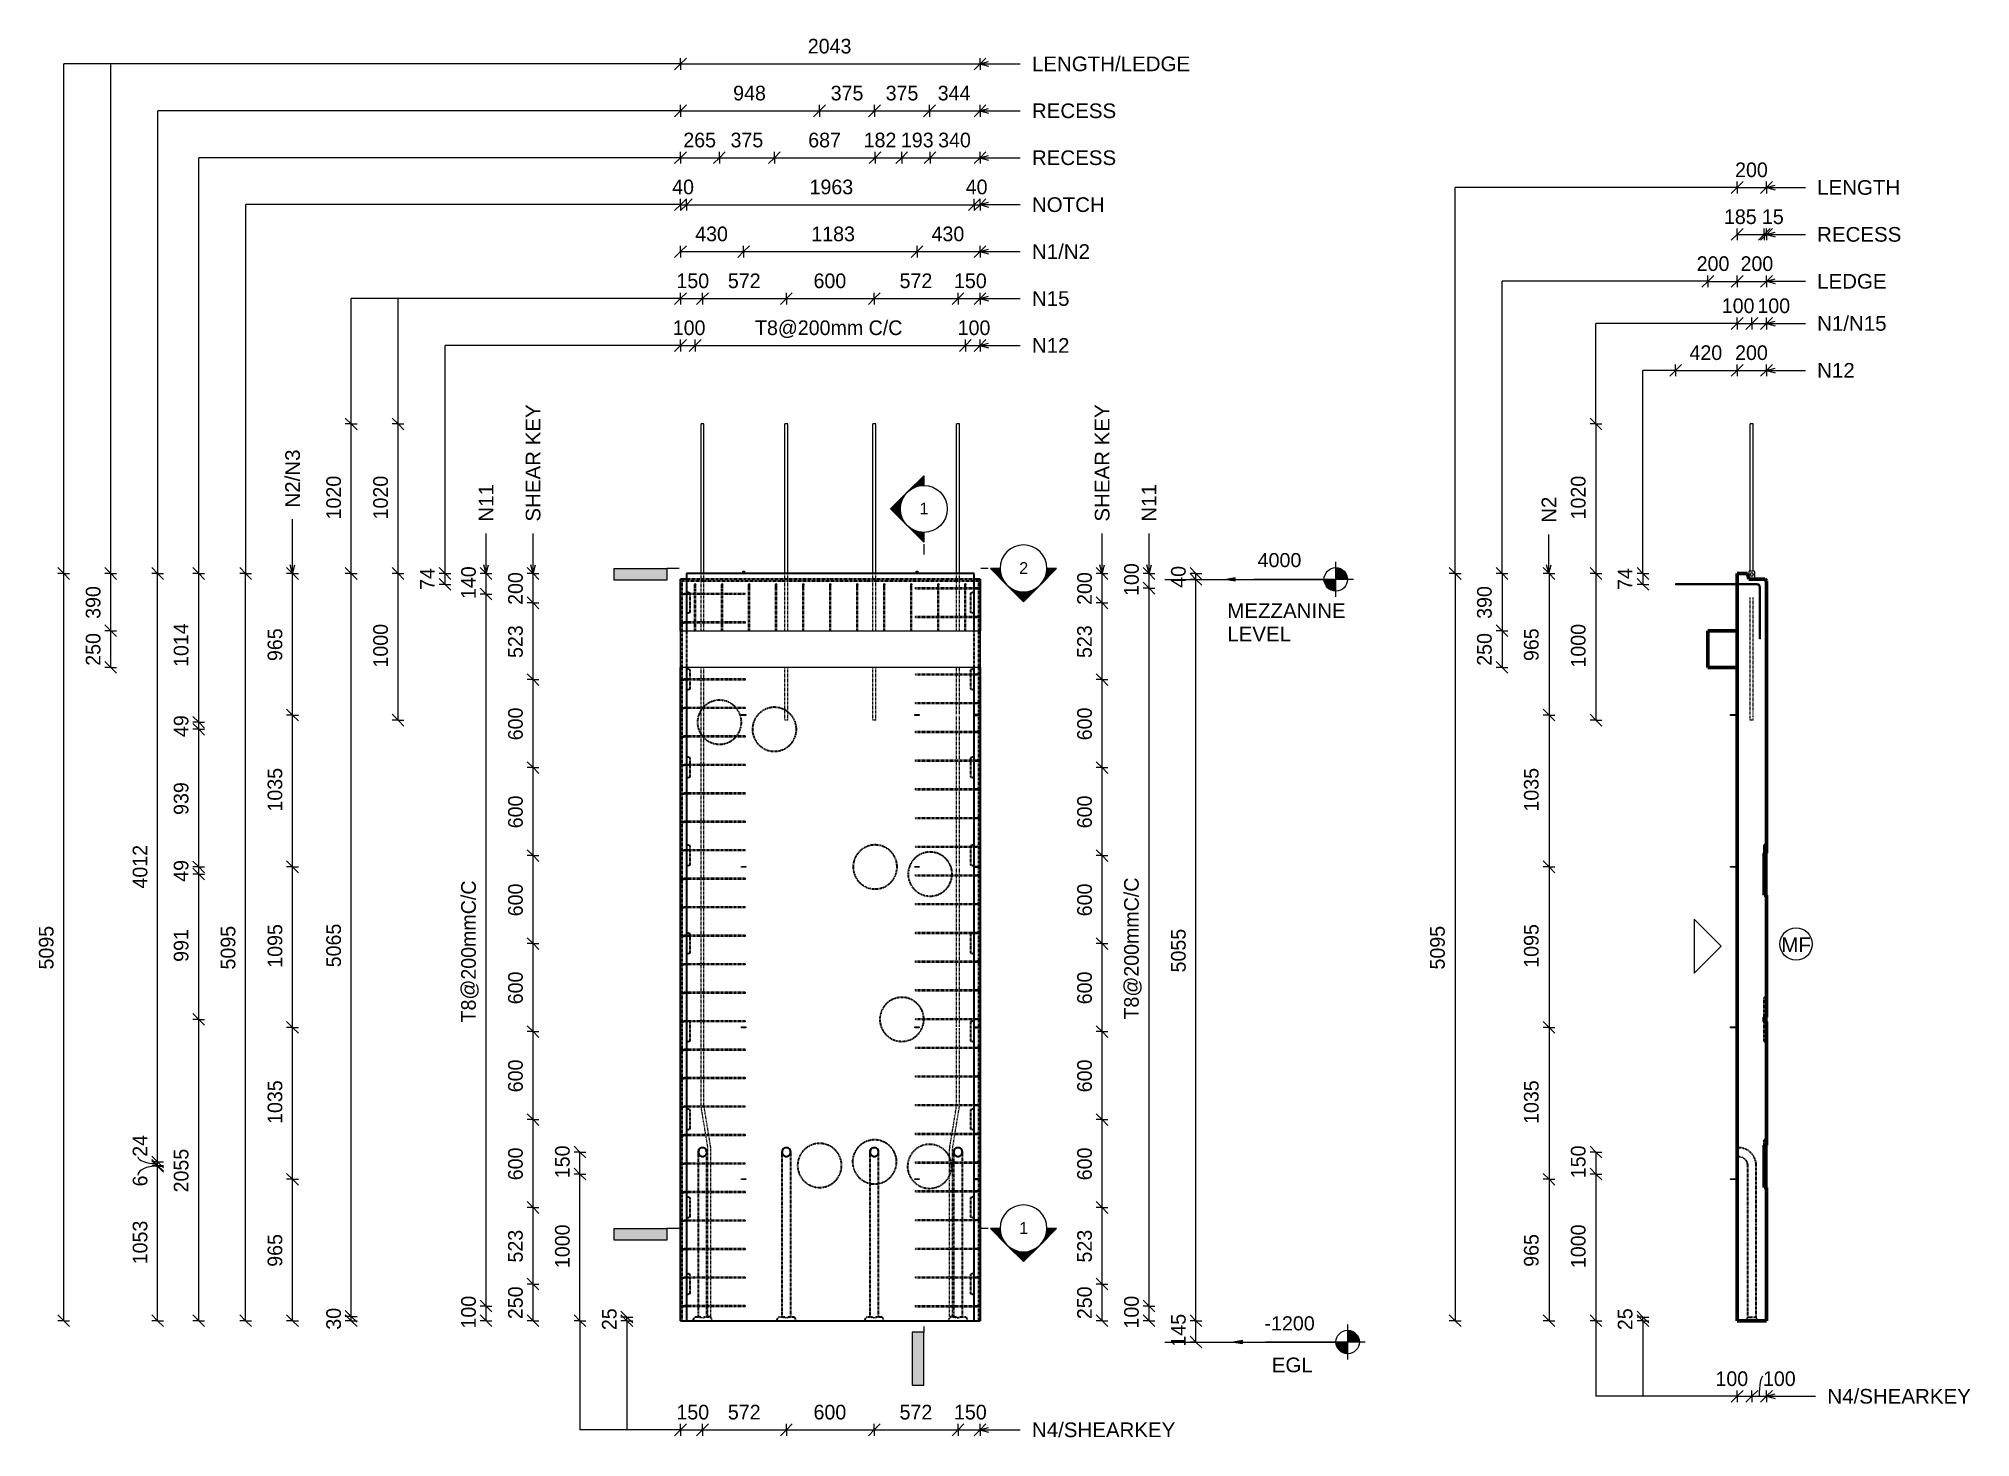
# Model space of a CAD drawing. Header units: millimetres. Extents: x -20451 to -7277, y -2190 to 7347.
import ezdxf

# ---------------------------------------------------------------- set-up
doc = ezdxf.new("R2010")
doc.units = ezdxf.units.MM
doc.linetypes.add('Dash', pattern=[6.36, 3.18, -3.18])
for name, color, linetype, lineweight in [('A-ANNO-DIMS', 211, 'Continuous', 9), ('A-ANNO-DIMS-40', 211, 'Continuous', 9), ('A-DETL-MBND', 5, 'Continuous', 18), ('A-DETL-THIN', 151, 'Continuous', 18), ('A-GENM', 13, 'Continuous', 18), ('A-WALL', 113, 'Continuous', 25), ('A-WALL-HDLN', 110, 'Dash', 25), ('G-ANNO-DIMS', 111, 'Continuous', 9), ('G-ANNO-SYMB', 111, 'Continuous', 9), ('G-ANNO-TEXT', 231, 'Continuous', 9), ('S-BEAM', 12, 'Continuous', 18), ('S-RBAR', 171, 'Continuous', 18)]:
    doc.layers.add(name, color=color, linetype=linetype, lineweight=lineweight)
doc.styles.add('Arial', font='arial.ttf', dxfattribs={"height": 80})
doc.styles.add('Arial_1', font='arial.ttf', dxfattribs={"height": 100})
doc.styles.add('Arial_2', font='arial.ttf', dxfattribs={"height": 96})
doc.styles.add('Nirmala UI Semilight', font='NirmalaS.ttf', dxfattribs={"height": 100})
doc.dimstyles.new('Arrow_Filled_-_2_5_NI_UI', dxfattribs={"dimscale": 304.8, "dimtxt": 104.736395, "dimasz": 0.262467, "dimexe": 0.131234, "dimexo": 0.0625, "dimgap": 0.131234, "dimtad": 1, "dimdec": 0, "dimzin": 0, "dimdsep": 46, "dimtxsty": 'Nirmala UI Semilight', "dimblk1": 'OBLIQUE', "dimblk2": 'OBLIQUE', "dimsah": 1, "dimcen": 0.09, "dimazin": 0, "dimtfac": 1, "dimtdec": 4, "dimtix": 1, "dimtmove": 0, "dimatfit": 3, "dimfxl": 0.131234, "dimfxlon": 1, "dimtvp": 1, "dimtolj": 1, "dimtzin": 0, "dimarcsym": 2})
doc.dimstyles.new('Arrow_Filled_-_2_5_NI_UI_1', dxfattribs={"dimscale": 304.8, "dimtxt": 104.736395, "dimasz": 0.262467, "dimexe": 0.131234, "dimexo": 0.0625, "dimgap": 0.131234, "dimtad": 1, "dimdec": 0, "dimzin": 0, "dimdsep": 46, "dimtxsty": 'Nirmala UI Semilight', "dimblk1": 'OBLIQUE', "dimblk2": 'OBLIQUE', "dimsah": 1, "dimcen": 0.09, "dimazin": 0, "dimtfac": 1, "dimtdec": 4, "dimtix": 1, "dimtmove": 2, "dimatfit": 3, "dimfxl": 0.131234, "dimfxlon": 1, "dimtvp": 1, "dimtolj": 1, "dimtzin": 0, "dimarcsym": 2})
doc.dimstyles.new('Arrow_Filled_-_2_5_NI_UI_2', dxfattribs={"dimscale": 304.8, "dimtxt": 104.736395, "dimasz": 0.262467, "dimexe": 0.131234, "dimexo": 0.0625, "dimgap": 0.131234, "dimtad": 1, "dimdec": 0, "dimzin": 0, "dimdsep": 46, "dimtxsty": 'Nirmala UI Semilight', "dimblk1": 'OBLIQUE', "dimblk2": 'OBLIQUE', "dimsah": 1, "dimcen": 0.09, "dimazin": 0, "dimtfac": 1, "dimtdec": 4, "dimtix": 1, "dimtmove": 1, "dimatfit": 3, "dimfxl": 0.131234, "dimfxlon": 1, "dimtvp": 1, "dimtolj": 1, "dimtzin": 0, "dimarcsym": 2})

msp = doc.modelspace()

# ---------------------------------------------------------------- texts
at = {"layer": 'G-ANNO-SYMB', "char_height": 80, "width": 76.962, "attachment_point": 1, "style": 'Arial'}
for s, insert in [('1', (-14443.6, 4183.6)), ('2', (-13763.5, 3777.6)), ('1', (-13763.5, -722.4))]:
    msp.add_mtext(s, dxfattribs=dict(at, insert=insert))
at = {"layer": 'G-ANNO-TEXT', "color": 7, "char_height": 100, "attachment_point": 1, "style": 'Arial_1'}
for s, insert, width in [('LENGTH/LEDGE', (-13676.5, 7225.3), 1305.147), ('RECESS', (-13676.5, 6905.3), 692.658), ('RECESS', (-13676.5, 6585.3), 692.658), ('LENGTH', (-8321.6, 6382.6), 686.244), ('NOTCH', (-13676.5, 6265.3), 602.869), ('RECESS', (-8321.6, 6062.6), 692.658), ('N1/N2', (-13676.5, 5945.3), 477.806), ('LEDGE', (-8321.6, 5742.6), 570.802), ('N15', (-13676.5, 5625.3), 307.848), ('N1/N15', (-8321.6, 5455.3), 570.802), ('N12', (-13676.5, 5305.3), 307.848), ('N12', (-8321.6, 5135.3), 307.848), ('MEZZANINE', (-12344.2, 3496.5), 971.645), ('LEVEL', (-12344.2, 3337.8), 522.7), ('MF', (-8565.5, 1218.4), 240.506), ('EGL', (-12040.7, -1646.1), 336.709), ('N4/SHEARKEY', (-8251.6, -1860), 1180.084), ('N4/SHEARKEY', (-13676.5, -2088.7), 1180.084)]:
    msp.add_mtext(s, dxfattribs=dict(at, insert=insert, width=width))
at = {"layer": 'G-ANNO-TEXT', "color": 7, "char_height": 100, "attachment_point": 1, "rotation": 90, "style": 'Arial_1'}
for s, insert, width in [('SHEAR KEY', (-17128.6, 4053.9), 965.232), ('SHEAR KEY', (-13247.6, 4053.9), 965.232), ('N2/N3', (-18768.6, 4149.9), 477.806), ('N11', (-17448.6, 4053.9), 307.848), ('N11', (-12927.6, 4053.9), 307.848), ('N2', (-10200.4, 4045.6), 214.852)]:
    msp.add_mtext(s, dxfattribs=dict(at, insert=insert, width=width))

# ---------------------------------------------------------------- blocks, each defined once
blk = doc.blocks.new('M_Rectangular Corbel - M_Rectangular Corbel-1562977-Elevation Front')
at = {"layer": 'S-BEAM'}
for p, q in [((-16073, 3060), (-16073, 3310)), ((-16073, 3310), (-14030, 3310)), ((-14030, 3310), (-14030, 3060)), ((-14030, 3060), (-16073, 3060))]:
    blk.add_line(p, q, dxfattribs=at)
blk = doc.blocks.new('RR spread anchor face based - RR-SA-2_5-250-1726823-Elevation Front')
at = {"layer": 'A-GENM'}
for p, q in [((-14070, 1705), (-14033, 1705)), ((-14033, 1695), (-14070, 1695)), ((-14033, 1705), (-14028, 1705)), ((-14033, 1695), (-14033, 1705)), ((-14028, 1695), (-14033, 1695)), ((-14028, 1705), (-14028, 1695))]:
    blk.add_line(p, q, dxfattribs=at)
blk = doc.blocks.new('RR spread anchor face based - RR-SA-1_4-160-1726851-Elevation Front')
at = {"layer": 'A-GENM'}
for p, q in [((-15658, 608), (-15655, 608)), ((-15658, 602), (-15658, 608)), ((-15655, 602), (-15658, 602)), ((-15655, 608), (-15630, 608)), ((-15655, 602), (-15655, 608)), ((-15630, 602), (-15655, 602)), ((-15630, 608), (-15628, 608)), ((-15630, 602), (-15630, 608)), ((-15628, 602), (-15630, 602)), ((-15628, 608), (-15628, 602))]:
    blk.add_line(p, q, dxfattribs=at)
blk = doc.blocks.new('RR spread anchor face based - RR-SA-4_0-180-1726831-Elevation Front')
at = {"layer": 'A-GENM'}
for p, q in [((-15649, 3712), (-15649, 3717)), ((-15649, 3717), (-15637, 3717)), ((-15649, 3700), (-15649, 3712)), ((-15637, 3712), (-15649, 3712)), ((-15637, 3717), (-15637, 3712)), ((-15637, 3712), (-15637, 3700))]:
    blk.add_line(p, q, dxfattribs=at)
blk = doc.blocks.new('M_Rectangular Corbel - M_Rectangular Corbel-1562977-Elevation Right')
at = {"layer": 'S-BEAM', "lineweight": 50}
for p, q in [((12914, 3310), (12714, 3310)), ((12714, 3310), (12714, 3060)), ((12914, 3060), (12914, 3310)), ((12714, 3060), (12914, 3060))]:
    blk.add_line(p, q, dxfattribs=at)
blk = doc.blocks.new('RR spread anchor face based - RR-SA-1_4-160-1726851-Elevation Right')
at = {"layer": 'A-GENM'}
for p, q in [((12869, 608), (12874, 608)), ((12869, 602), (12869, 608)), ((12874, 602), (12869, 602)), ((12874, 608), (12914, 608)), ((12874, 608), (12874, 602)), ((12914, 602), (12874, 602))]:
    blk.add_line(p, q, dxfattribs=at)
blk = doc.blocks.new('RR spread anchor face based - RR-SA-4_0-180-1726831-Elevation Right')
at = {"layer": 'A-GENM'}
for p, q in [((12996, 3717), (12994, 3712)), ((12994, 3712), (12994, 3661)), ((13031, 3717), (12996, 3717)), ((13005, 3691), (13005, 3695)), ((13023, 3695), (13023, 3691)), ((13034, 3712), (13031, 3717)), ((13034, 3660), (13034, 3712))]:
    blk.add_line(p, q, dxfattribs=at)
for centre, start, end in [((13014, 3695), 0, 180), ((13014, 3691), 180, 0)]:
    blk.add_arc(centre, 9, start, end, dxfattribs=at)
blk = doc.blocks.new('Detail View - M_Section Tail - Filled Horizontal-14034-Elevation Front')
at = {"layer": 'G-ANNO-SYMB'}
blk.add_hatch(color=256, dxfattribs=at).paths.add_polyline_path([(-16166, -845), (-16166, -765), (-16526, -765), (-16526, -845)])
for p, q in [((-16526, -845), (-16526, -765)), ((-16526, -765), (-16166, -765)), ((-16166, -765), (-16166, -845)), ((-16166, -845), (-16526, -845))]:
    blk.add_line(p, q, dxfattribs=at)
blk = doc.blocks.new('Detail View - M_Section Head - Filled SHOP DWG-1002450-Elevation Front')
at = {"layer": 'G-ANNO-SYMB'}
h = blk.add_hatch(color=256, dxfattribs=at)
edge = h.paths.add_edge_path()
edge.add_line((-13960, -765), (-13894, -765))
edge.add_arc((-13734, -765), 160, 180, 225)
edge.add_line((-13847, -879), (-13960, -765))
h = blk.add_hatch(color=256, dxfattribs=at)
edge = h.paths.add_edge_path()
edge.add_line((-13508, -765), (-13621, -879))
edge.add_arc((-13734, -765), 160, 315, 360)
edge.add_line((-13574, -765), (-13508, -765))
h = blk.add_hatch(color=256, dxfattribs=at)
edge = h.paths.add_edge_path()
edge.add_line((-13734, -992), (-13847, -879))
edge.add_arc((-13734, -765), 160, 225, 270)
edge.add_line((-13734, -925), (-13734, -992))
h = blk.add_hatch(color=256, dxfattribs=at)
edge = h.paths.add_edge_path()
edge.add_line((-13734, -992), (-13734, -925))
edge.add_arc((-13734, -765), 160, 270, 315)
edge.add_line((-13621, -879), (-13734, -992))
for p, q in [((-13734, -992), (-13960, -765)), ((-13894, -765), (-13960, -765)), ((-13960, -765), (-13847, -879)), ((-13894, -765), (-13960, -765)), ((-13734, -992), (-13508, -765)), ((-13621, -879), (-13508, -765)), ((-13574, -765), (-13508, -765)), ((-13508, -765), (-13574, -765)), ((-13847, -879), (-13734, -992)), ((-13734, -992), (-13621, -879)), ((-13734, -925), (-13734, -992)), ((-13734, -992), (-13734, -925))]:
    blk.add_line(p, q, dxfattribs=at)
for start, end in [(360, 180), (180, 360), (180, 225), (315, 0), (225, 270), (270, 315)]:
    blk.add_arc((-13734, -765), 160, start, end, dxfattribs=at)
blk = doc.blocks.new('DIMBLOCK1-Elevation Front')
at = {"layer": 'A-ANNO-DIMS-40'}
for p, q in [((-16073, 7175), (-16113, 7135)), ((-16073, 7175), (-16033, 7215)), ((-16073, 7175), (-16073, 7215)), ((-16073, 7175), (-14030, 7175)), ((-16073, 7175), (-16073, 7135)), ((-14030, 7175), (-14070, 7135)), ((-14030, 7175), (-13990, 7215)), ((-14030, 7175), (-14030, 7215)), ((-14030, 7175), (-14030, 7135))]:
    blk.add_line(p, q, dxfattribs=at)
at = {"layer": 'A-ANNO-DIMS-40', "color": 0, "insert": (-15205, 7346), "char_height": 100, "width": 367.91, "attachment_point": 1, "line_spacing_factor": 1.142579, "style": 'Nirmala UI Semilight'}
blk.add_mtext('2043', dxfattribs=at)
blk = doc.blocks.new('_Oblique')
at = {"color": 0, "linetype": 'ByBlock', "lineweight": -2}
blk.add_line((-0.5, -0.5), (0.5, 0.5), dxfattribs=at)
blk = doc.blocks.new('DIMBLOCK2-Elevation Front')
at = {"layer": 'A-ANNO-DIMS-40'}
for p, q in [((-16073, 6215), (-16113, 6175)), ((-16073, 6215), (-16033, 6255)), ((-16073, 6215), (-16073, 6255)), ((-16073, 6215), (-16033, 6215)), ((-16033, 6215), (-16073, 6175)), ((-16073, 6215), (-16073, 6175)), ((-16033, 6215), (-15993, 6255)), ((-16033, 6215), (-16033, 6255)), ((-16033, 6215), (-16033, 6175))]:
    blk.add_line(p, q, dxfattribs=at)
at = {"layer": 'A-ANNO-DIMS-40', "color": 0, "insert": (-16130, 6386), "char_height": 100, "width": 185.1, "attachment_point": 1, "line_spacing_factor": 1.142579, "style": 'Nirmala UI Semilight'}
blk.add_mtext('40', dxfattribs=at)
blk = doc.blocks.new('DIMBLOCK3-Elevation Front')
at = {"layer": 'A-ANNO-DIMS-40'}
for p, q in [((-16033, 6215), (-16073, 6175)), ((-16033, 6215), (-15993, 6255)), ((-16033, 6215), (-16033, 6255)), ((-16033, 6215), (-14070, 6215)), ((-16033, 6215), (-16033, 6175)), ((-14070, 6215), (-14110, 6175)), ((-14070, 6215), (-14030, 6255)), ((-14070, 6215), (-14070, 6255)), ((-14070, 6215), (-14070, 6175))]:
    blk.add_line(p, q, dxfattribs=at)
at = {"layer": 'A-ANNO-DIMS-40', "color": 0, "insert": (-15193, 6386), "char_height": 100, "width": 338.2, "attachment_point": 1, "line_spacing_factor": 1.142579, "style": 'Nirmala UI Semilight'}
blk.add_mtext('1963', dxfattribs=at)
blk = doc.blocks.new('DIMBLOCK4-Elevation Front')
at = {"layer": 'A-ANNO-DIMS-40'}
for p, q in [((-14070, 6215), (-14110, 6175)), ((-14070, 6215), (-14030, 6255)), ((-14070, 6215), (-14070, 6255)), ((-14070, 6215), (-14030, 6215)), ((-14030, 6215), (-14070, 6175)), ((-14070, 6215), (-14070, 6175)), ((-14030, 6215), (-13990, 6255)), ((-14030, 6215), (-14030, 6255)), ((-14030, 6215), (-14030, 6175))]:
    blk.add_line(p, q, dxfattribs=at)
at = {"layer": 'A-ANNO-DIMS-40', "color": 0, "insert": (-14128, 6386), "char_height": 100, "width": 185.1, "attachment_point": 1, "line_spacing_factor": 1.142579, "style": 'Nirmala UI Semilight'}
blk.add_mtext('40', dxfattribs=at)
blk = doc.blocks.new('DIMBLOCK5-Elevation Front')
at = {"layer": 'A-ANNO-DIMS-40'}
for p, q in [((-16073, 5895), (-16033, 5935)), ((-16073, 5895), (-16073, 5935)), ((-15643, 5895), (-15603, 5935)), ((-15643, 5895), (-15643, 5935)), ((-16073, 5895), (-16113, 5855)), ((-16073, 5895), (-15643, 5895)), ((-16073, 5895), (-16073, 5855)), ((-15643, 5895), (-15683, 5855)), ((-15643, 5895), (-15643, 5855))]:
    blk.add_line(p, q, dxfattribs=at)
at = {"layer": 'A-ANNO-DIMS-40', "color": 0, "insert": (-15973, 6066), "char_height": 100, "width": 276.5, "attachment_point": 1, "line_spacing_factor": 1.142579, "style": 'Nirmala UI Semilight'}
blk.add_mtext('430', dxfattribs=at)
blk = doc.blocks.new('DIMBLOCK6-Elevation Front')
at = {"layer": 'A-ANNO-DIMS-40'}
for p, q in [((-15643, 5895), (-15603, 5935)), ((-15643, 5895), (-15643, 5935)), ((-14460, 5895), (-14420, 5935)), ((-14460, 5895), (-14460, 5935)), ((-15643, 5895), (-15683, 5855)), ((-15643, 5895), (-14460, 5895)), ((-15643, 5895), (-15643, 5855)), ((-14460, 5895), (-14500, 5855)), ((-14460, 5895), (-14460, 5855))]:
    blk.add_line(p, q, dxfattribs=at)
at = {"layer": 'A-ANNO-DIMS-40', "color": 0, "insert": (-15181, 6066), "char_height": 100, "width": 310.78, "attachment_point": 1, "line_spacing_factor": 1.142579, "style": 'Nirmala UI Semilight'}
blk.add_mtext('1183', dxfattribs=at)
blk = doc.blocks.new('DIMBLOCK7-Elevation Front')
at = {"layer": 'A-ANNO-DIMS-40'}
for p, q in [((-14460, 5895), (-14420, 5935)), ((-14460, 5895), (-14460, 5935)), ((-14030, 5895), (-13990, 5935)), ((-14030, 5895), (-14030, 5935)), ((-14460, 5895), (-14500, 5855)), ((-14460, 5895), (-14030, 5895)), ((-14460, 5895), (-14460, 5855)), ((-14030, 5895), (-14070, 5855)), ((-14030, 5895), (-14030, 5855))]:
    blk.add_line(p, q, dxfattribs=at)
at = {"layer": 'A-ANNO-DIMS-40', "color": 0, "insert": (-14361, 6066), "char_height": 100, "width": 276.5, "attachment_point": 1, "line_spacing_factor": 1.142579, "style": 'Nirmala UI Semilight'}
blk.add_mtext('430', dxfattribs=at)
blk = doc.blocks.new('DIMBLOCK8-Elevation Front')
at = {"layer": 'A-ANNO-DIMS-40'}
for p, q in [((-20279, 3700), (-20319, 3740)), ((-20279, 3700), (-20319, 3700)), ((-20279, -1395), (-20279, 3700)), ((-20279, 3700), (-20239, 3660)), ((-20279, 3700), (-20239, 3700)), ((-20279, -1395), (-20319, -1355)), ((-20279, -1395), (-20319, -1395)), ((-20279, -1395), (-20239, -1435)), ((-20279, -1395), (-20239, -1395))]:
    blk.add_line(p, q, dxfattribs=at)
at = {"layer": 'A-ANNO-DIMS-40', "color": 0, "insert": (-20449, 1000), "char_height": 100, "width": 365.63, "attachment_point": 1, "rotation": 90, "line_spacing_factor": 1.142579, "style": 'Nirmala UI Semilight'}
blk.add_mtext('5095', dxfattribs=at)
blk = doc.blocks.new('DIMBLOCK9-Elevation Front')
at = {"layer": 'A-ANNO-DIMS-40'}
for p, q in [((-19959, 3310), (-19999, 3350)), ((-19959, 3310), (-19999, 3310)), ((-19959, 3060), (-19959, 3310)), ((-19959, 3310), (-19919, 3270)), ((-19959, 3310), (-19919, 3310)), ((-19959, 3060), (-19999, 3100)), ((-19959, 3060), (-19999, 3060)), ((-19959, 3060), (-19919, 3020)), ((-19959, 3060), (-19919, 3060))]:
    blk.add_line(p, q, dxfattribs=at)
at = {"layer": 'A-ANNO-DIMS-40', "color": 0, "insert": (-20129, 3071), "char_height": 100, "width": 274.22, "attachment_point": 1, "rotation": 90, "line_spacing_factor": 1.142579, "style": 'Nirmala UI Semilight'}
blk.add_mtext('250', dxfattribs=at)
blk = doc.blocks.new('DIMBLOCK10-Elevation Front')
at = {"layer": 'A-ANNO-DIMS-40'}
for p, q in [((-19959, 3700), (-19999, 3740)), ((-19959, 3700), (-19999, 3700)), ((-19959, 3310), (-19959, 3700)), ((-19959, 3700), (-19919, 3660)), ((-19959, 3700), (-19919, 3700)), ((-19959, 3310), (-19999, 3350)), ((-19959, 3310), (-19999, 3310)), ((-19959, 3310), (-19919, 3270)), ((-19959, 3310), (-19919, 3310))]:
    blk.add_line(p, q, dxfattribs=at)
at = {"layer": 'A-ANNO-DIMS-40', "color": 0, "insert": (-20129, 3391), "char_height": 100, "width": 274.22, "attachment_point": 1, "rotation": 90, "line_spacing_factor": 1.142579, "style": 'Nirmala UI Semilight'}
blk.add_mtext('390', dxfattribs=at)
blk = doc.blocks.new('DIMBLOCK11-Elevation Front')
at = {"layer": 'A-ANNO-DIMS-40'}
for p, q in [((-18719, -430), (-18759, -390)), ((-18719, -430), (-18759, -430)), ((-18719, -1395), (-18719, -430)), ((-18719, -430), (-18679, -470)), ((-18719, -430), (-18679, -430)), ((-18719, -1395), (-18759, -1355)), ((-18719, -1395), (-18759, -1395)), ((-18719, -1395), (-18679, -1435)), ((-18719, -1395), (-18679, -1395))]:
    blk.add_line(p, q, dxfattribs=at)
at = {"layer": 'A-ANNO-DIMS-40', "color": 0, "insert": (-18889, -1027), "char_height": 100, "width": 274.22, "attachment_point": 1, "rotation": 90, "line_spacing_factor": 1.142579, "style": 'Nirmala UI Semilight'}
blk.add_mtext('965', dxfattribs=at)
blk = doc.blocks.new('DIMBLOCK12-Elevation Front')
at = {"layer": 'A-ANNO-DIMS-40'}
for p, q in [((-18719, 605), (-18759, 645)), ((-18719, 605), (-18759, 605)), ((-18719, -430), (-18719, 605)), ((-18719, 605), (-18679, 565)), ((-18719, 605), (-18679, 605)), ((-18719, -430), (-18759, -390)), ((-18719, -430), (-18759, -430)), ((-18719, -430), (-18679, -470)), ((-18719, -430), (-18679, -430))]:
    blk.add_line(p, q, dxfattribs=at)
at = {"layer": 'A-ANNO-DIMS-40', "color": 0, "insert": (-18889, -53), "char_height": 100, "width": 338.2, "attachment_point": 1, "rotation": 90, "line_spacing_factor": 1.142579, "style": 'Nirmala UI Semilight'}
blk.add_mtext('1035', dxfattribs=at)
blk = doc.blocks.new('DIMBLOCK13-Elevation Front')
at = {"layer": 'A-ANNO-DIMS-40'}
for p, q in [((-18719, 1700), (-18759, 1740)), ((-18719, 1700), (-18759, 1700)), ((-18719, 605), (-18719, 1700)), ((-18719, 1700), (-18679, 1660)), ((-18719, 1700), (-18679, 1700)), ((-18719, 605), (-18759, 645)), ((-18719, 605), (-18759, 605)), ((-18719, 605), (-18679, 565)), ((-18719, 605), (-18679, 605))]:
    blk.add_line(p, q, dxfattribs=at)
at = {"layer": 'A-ANNO-DIMS-40', "color": 0, "insert": (-18889, 1012), "char_height": 100, "width": 338.2, "attachment_point": 1, "rotation": 90, "line_spacing_factor": 1.142579, "style": 'Nirmala UI Semilight'}
blk.add_mtext('1095', dxfattribs=at)
blk = doc.blocks.new('DIMBLOCK14-Elevation Front')
at = {"layer": 'A-ANNO-DIMS-40'}
for p, q in [((-18719, 2735), (-18759, 2775)), ((-18719, 2735), (-18759, 2735)), ((-18719, 1700), (-18719, 2735)), ((-18719, 2735), (-18679, 2695)), ((-18719, 2735), (-18679, 2735)), ((-18719, 1700), (-18759, 1740)), ((-18719, 1700), (-18759, 1700)), ((-18719, 1700), (-18679, 1660)), ((-18719, 1700), (-18679, 1700))]:
    blk.add_line(p, q, dxfattribs=at)
at = {"layer": 'A-ANNO-DIMS-40', "color": 0, "insert": (-18889, 2077), "char_height": 100, "width": 338.2, "attachment_point": 1, "rotation": 90, "line_spacing_factor": 1.142579, "style": 'Nirmala UI Semilight'}
blk.add_mtext('1035', dxfattribs=at)
blk = doc.blocks.new('DIMBLOCK15-Elevation Front')
at = {"layer": 'A-ANNO-DIMS-40'}
for p, q in [((-18719, 3700), (-18759, 3740)), ((-18719, 3700), (-18759, 3700)), ((-18719, 2735), (-18719, 3700)), ((-18719, 3700), (-18679, 3660)), ((-18719, 3700), (-18679, 3700)), ((-18719, 2735), (-18759, 2775)), ((-18719, 2735), (-18759, 2735)), ((-18719, 2735), (-18679, 2695)), ((-18719, 2735), (-18679, 2735))]:
    blk.add_line(p, q, dxfattribs=at)
at = {"layer": 'A-ANNO-DIMS-40', "color": 0, "insert": (-18889, 3103), "char_height": 100, "width": 274.22, "attachment_point": 1, "rotation": 90, "line_spacing_factor": 1.142579, "style": 'Nirmala UI Semilight'}
blk.add_mtext('965', dxfattribs=at)
blk = doc.blocks.new('DIMBLOCK16-Elevation Front')
at = {"layer": 'A-ANNO-DIMS-40'}
for p, q in [((-16073, 5575), (-16113, 5535)), ((-16073, 5575), (-16033, 5615)), ((-16073, 5575), (-16073, 5615)), ((-16073, 5575), (-15923, 5575)), ((-16073, 5575), (-16073, 5535)), ((-15923, 5575), (-15963, 5535)), ((-15923, 5575), (-15883, 5615)), ((-15923, 5575), (-15923, 5615)), ((-15923, 5575), (-15923, 5535))]:
    blk.add_line(p, q, dxfattribs=at)
at = {"layer": 'A-ANNO-DIMS-40', "color": 0, "insert": (-16101, 5746), "char_height": 100, "width": 246.8, "attachment_point": 1, "line_spacing_factor": 1.142579, "style": 'Nirmala UI Semilight'}
blk.add_mtext('150', dxfattribs=at)
blk = doc.blocks.new('DIMBLOCK17-Elevation Front')
at = {"layer": 'A-ANNO-DIMS-40'}
for p, q in [((-15923, 5575), (-15963, 5535)), ((-15923, 5575), (-15883, 5615)), ((-15923, 5575), (-15923, 5615)), ((-15923, 5575), (-15351, 5575)), ((-15923, 5575), (-15923, 5535)), ((-15351, 5575), (-15391, 5535)), ((-15351, 5575), (-15311, 5615)), ((-15351, 5575), (-15351, 5615)), ((-15351, 5575), (-15351, 5535))]:
    blk.add_line(p, q, dxfattribs=at)
at = {"layer": 'A-ANNO-DIMS-40', "color": 0, "insert": (-15750, 5746), "char_height": 100, "width": 269.65, "attachment_point": 1, "line_spacing_factor": 1.142579, "style": 'Nirmala UI Semilight'}
blk.add_mtext('572', dxfattribs=at)
blk = doc.blocks.new('DIMBLOCK18-Elevation Front')
at = {"layer": 'A-ANNO-DIMS-40'}
for p, q in [((-15351, 5575), (-15391, 5535)), ((-15351, 5575), (-15311, 5615)), ((-15351, 5575), (-15351, 5615)), ((-15351, 5575), (-14752, 5575)), ((-15351, 5575), (-15351, 5535)), ((-14752, 5575), (-14792, 5535)), ((-14752, 5575), (-14712, 5615)), ((-14752, 5575), (-14752, 5615)), ((-14752, 5575), (-14752, 5535))]:
    blk.add_line(p, q, dxfattribs=at)
at = {"layer": 'A-ANNO-DIMS-40', "color": 0, "insert": (-15166, 5746), "char_height": 100, "width": 274.22, "attachment_point": 1, "line_spacing_factor": 1.142579, "style": 'Nirmala UI Semilight'}
blk.add_mtext('600', dxfattribs=at)
blk = doc.blocks.new('DIMBLOCK19-Elevation Front')
at = {"layer": 'A-ANNO-DIMS-40'}
for p, q in [((-14752, 5575), (-14792, 5535)), ((-14752, 5575), (-14712, 5615)), ((-14752, 5575), (-14752, 5615)), ((-14752, 5575), (-14180, 5575)), ((-14752, 5575), (-14752, 5535)), ((-14180, 5575), (-14220, 5535)), ((-14180, 5575), (-14140, 5615)), ((-14180, 5575), (-14180, 5615)), ((-14180, 5575), (-14180, 5535))]:
    blk.add_line(p, q, dxfattribs=at)
at = {"layer": 'A-ANNO-DIMS-40', "color": 0, "insert": (-14579, 5746), "char_height": 100, "width": 269.65, "attachment_point": 1, "line_spacing_factor": 1.142579, "style": 'Nirmala UI Semilight'}
blk.add_mtext('572', dxfattribs=at)
blk = doc.blocks.new('DIMBLOCK20-Elevation Front')
at = {"layer": 'A-ANNO-DIMS-40'}
for p, q in [((-14180, 5575), (-14220, 5535)), ((-14180, 5575), (-14140, 5615)), ((-14180, 5575), (-14180, 5615)), ((-14180, 5575), (-14030, 5575)), ((-14180, 5575), (-14180, 5535)), ((-14030, 5575), (-14070, 5535)), ((-14030, 5575), (-13990, 5615)), ((-14030, 5575), (-14030, 5615)), ((-14030, 5575), (-14030, 5535))]:
    blk.add_line(p, q, dxfattribs=at)
at = {"layer": 'A-ANNO-DIMS-40', "color": 0, "insert": (-14208, 5746), "char_height": 100, "width": 246.8, "attachment_point": 1, "line_spacing_factor": 1.142579, "style": 'Nirmala UI Semilight'}
blk.add_mtext('150', dxfattribs=at)
blk = doc.blocks.new('DIMBLOCK21-Elevation Front')
at = {"layer": 'A-ANNO-DIMS-40'}
for p, q in [((-16073, 5255), (-16033, 5295)), ((-16073, 5255), (-16073, 5295)), ((-15973, 5255), (-15933, 5295)), ((-15973, 5255), (-15973, 5295)), ((-16073, 5255), (-16113, 5215)), ((-16073, 5255), (-15973, 5255)), ((-16073, 5255), (-16073, 5215)), ((-15973, 5255), (-16013, 5215)), ((-15973, 5255), (-15973, 5215))]:
    blk.add_line(p, q, dxfattribs=at)
at = {"layer": 'A-ANNO-DIMS-40', "color": 0, "insert": (-16126, 5426), "char_height": 100, "width": 246.8, "attachment_point": 1, "line_spacing_factor": 1.142579, "style": 'Nirmala UI Semilight'}
blk.add_mtext('100', dxfattribs=at)
blk = doc.blocks.new('DIMBLOCK22-Elevation Front')
at = {"layer": 'A-ANNO-DIMS-40'}
for p, q in [((-15973, 5255), (-15933, 5295)), ((-15973, 5255), (-15973, 5295)), ((-14130, 5255), (-14090, 5295)), ((-14130, 5255), (-14130, 5295)), ((-15973, 5255), (-16013, 5215)), ((-15973, 5255), (-14130, 5255)), ((-15973, 5255), (-15973, 5215)), ((-14130, 5255), (-14170, 5215)), ((-14130, 5255), (-14130, 5215))]:
    blk.add_line(p, q, dxfattribs=at)
at = {"layer": 'A-ANNO-DIMS-40', "color": 0, "insert": (-15565, 5426), "char_height": 100, "width": 1231.7, "attachment_point": 1, "line_spacing_factor": 1.142579, "style": 'Nirmala UI Semilight'}
blk.add_mtext('T8@200mm C/C', dxfattribs=at)
blk = doc.blocks.new('DIMBLOCK23-Elevation Front')
at = {"layer": 'A-ANNO-DIMS-40'}
for p, q in [((-14130, 5255), (-14090, 5295)), ((-14130, 5255), (-14130, 5295)), ((-14030, 5255), (-13990, 5295)), ((-14030, 5255), (-14030, 5295)), ((-14130, 5255), (-14170, 5215)), ((-14130, 5255), (-14030, 5255)), ((-14130, 5255), (-14130, 5215)), ((-14030, 5255), (-14070, 5215)), ((-14030, 5255), (-14030, 5215))]:
    blk.add_line(p, q, dxfattribs=at)
at = {"layer": 'A-ANNO-DIMS-40', "color": 0, "insert": (-14183, 5426), "char_height": 100, "width": 246.8, "attachment_point": 1, "line_spacing_factor": 1.142579, "style": 'Nirmala UI Semilight'}
blk.add_mtext('100', dxfattribs=at)
blk = doc.blocks.new('DIMBLOCK24-Elevation Front')
at = {"layer": 'A-ANNO-DIMS-40'}
for p, q in [((-16759, -395), (-16799, -355)), ((-16759, -395), (-16799, -395)), ((-16759, -1395), (-16759, -395)), ((-16759, -395), (-16719, -435)), ((-16759, -395), (-16719, -395)), ((-16759, -1395), (-16799, -1355)), ((-16759, -1395), (-16799, -1395)), ((-16759, -1395), (-16719, -1435)), ((-16759, -1395), (-16719, -1395))]:
    blk.add_line(p, q, dxfattribs=at)
at = {"layer": 'A-ANNO-DIMS-40', "color": 0, "insert": (-16929, -1036), "char_height": 100, "width": 338.2, "attachment_point": 1, "rotation": 90, "line_spacing_factor": 1.142579, "style": 'Nirmala UI Semilight'}
blk.add_mtext('1000', dxfattribs=at)
blk = doc.blocks.new('DIMBLOCK25-Elevation Front')
at = {"layer": 'A-ANNO-DIMS-40'}
for p, q in [((-16759, -245), (-16799, -205)), ((-16759, -245), (-16799, -245)), ((-16759, -395), (-16759, -245)), ((-16759, -245), (-16719, -285)), ((-16759, -245), (-16719, -245)), ((-16759, -395), (-16799, -355)), ((-16759, -395), (-16799, -395)), ((-16759, -395), (-16719, -435)), ((-16759, -395), (-16719, -395))]:
    blk.add_line(p, q, dxfattribs=at)
at = {"layer": 'A-ANNO-DIMS-40', "color": 0, "insert": (-16929, -423), "char_height": 100, "width": 246.8, "attachment_point": 1, "rotation": 90, "line_spacing_factor": 1.142579, "style": 'Nirmala UI Semilight'}
blk.add_mtext('150', dxfattribs=at)
blk = doc.blocks.new('DIMBLOCK26-Elevation Front')
at = {"layer": 'A-ANNO-DIMS-40'}
for p, q in [((-16439, -1370), (-16479, -1330)), ((-16439, -1395), (-16479, -1355)), ((-16439, -1370), (-16479, -1370)), ((-16439, -1395), (-16479, -1395)), ((-16439, -1395), (-16439, -1370)), ((-16439, -1370), (-16399, -1410)), ((-16439, -1370), (-16399, -1370)), ((-16439, -1395), (-16399, -1435)), ((-16439, -1395), (-16399, -1395))]:
    blk.add_line(p, q, dxfattribs=at)
at = {"layer": 'A-ANNO-DIMS-40', "color": 0, "insert": (-16609, -1459), "char_height": 100, "width": 182.81, "attachment_point": 1, "rotation": 90, "line_spacing_factor": 1.142579, "style": 'Nirmala UI Semilight'}
blk.add_mtext('25', dxfattribs=at)
blk = doc.blocks.new('DIMBLOCK27-Elevation Front')
at = {"layer": 'A-ANNO-DIMS-40'}
for p, q in [((-16073, -2139), (-16033, -2099)), ((-16073, -2139), (-16073, -2099)), ((-15923, -2139), (-15883, -2099)), ((-15923, -2139), (-15923, -2099)), ((-16073, -2139), (-16113, -2179)), ((-16073, -2139), (-15923, -2139)), ((-16073, -2139), (-16073, -2179)), ((-15923, -2139), (-15963, -2179)), ((-15923, -2139), (-15923, -2179))]:
    blk.add_line(p, q, dxfattribs=at)
at = {"layer": 'A-ANNO-DIMS-40', "color": 0, "insert": (-16101, -1968), "char_height": 100, "width": 246.8, "attachment_point": 1, "line_spacing_factor": 1.142579, "style": 'Nirmala UI Semilight'}
blk.add_mtext('150', dxfattribs=at)
blk = doc.blocks.new('DIMBLOCK28-Elevation Front')
at = {"layer": 'A-ANNO-DIMS-40'}
for p, q in [((-15923, -2139), (-15883, -2099)), ((-15923, -2139), (-15923, -2099)), ((-15351, -2139), (-15311, -2099)), ((-15351, -2139), (-15351, -2099)), ((-15923, -2139), (-15963, -2179)), ((-15923, -2139), (-15351, -2139)), ((-15923, -2139), (-15923, -2179)), ((-15351, -2139), (-15391, -2179)), ((-15351, -2139), (-15351, -2179))]:
    blk.add_line(p, q, dxfattribs=at)
at = {"layer": 'A-ANNO-DIMS-40', "color": 0, "insert": (-15750, -1968), "char_height": 100, "width": 269.65, "attachment_point": 1, "line_spacing_factor": 1.142579, "style": 'Nirmala UI Semilight'}
blk.add_mtext('572', dxfattribs=at)
blk = doc.blocks.new('DIMBLOCK29-Elevation Front')
at = {"layer": 'A-ANNO-DIMS-40'}
for p, q in [((-15351, -2139), (-15311, -2099)), ((-15351, -2139), (-15351, -2099)), ((-14752, -2139), (-14712, -2099)), ((-14752, -2139), (-14752, -2099)), ((-15351, -2139), (-15391, -2179)), ((-15351, -2139), (-14752, -2139)), ((-15351, -2139), (-15351, -2179)), ((-14752, -2139), (-14792, -2179)), ((-14752, -2139), (-14752, -2179))]:
    blk.add_line(p, q, dxfattribs=at)
at = {"layer": 'A-ANNO-DIMS-40', "color": 0, "insert": (-15166, -1968), "char_height": 100, "width": 274.22, "attachment_point": 1, "line_spacing_factor": 1.142579, "style": 'Nirmala UI Semilight'}
blk.add_mtext('600', dxfattribs=at)
blk = doc.blocks.new('DIMBLOCK30-Elevation Front')
at = {"layer": 'A-ANNO-DIMS-40'}
for p, q in [((-14752, -2139), (-14712, -2099)), ((-14752, -2139), (-14752, -2099)), ((-14180, -2139), (-14140, -2099)), ((-14180, -2139), (-14180, -2099)), ((-14752, -2139), (-14792, -2179)), ((-14752, -2139), (-14180, -2139)), ((-14752, -2139), (-14752, -2179)), ((-14180, -2139), (-14220, -2179)), ((-14180, -2139), (-14180, -2179))]:
    blk.add_line(p, q, dxfattribs=at)
at = {"layer": 'A-ANNO-DIMS-40', "color": 0, "insert": (-14579, -1968), "char_height": 100, "width": 269.65, "attachment_point": 1, "line_spacing_factor": 1.142579, "style": 'Nirmala UI Semilight'}
blk.add_mtext('572', dxfattribs=at)
blk = doc.blocks.new('DIMBLOCK31-Elevation Front')
at = {"layer": 'A-ANNO-DIMS-40'}
for p, q in [((-14180, -2139), (-14140, -2099)), ((-14180, -2139), (-14180, -2099)), ((-14030, -2139), (-13990, -2099)), ((-14030, -2139), (-14030, -2099)), ((-14180, -2139), (-14220, -2179)), ((-14180, -2139), (-14030, -2139)), ((-14180, -2139), (-14180, -2179)), ((-14030, -2139), (-14070, -2179)), ((-14030, -2139), (-14030, -2179))]:
    blk.add_line(p, q, dxfattribs=at)
at = {"layer": 'A-ANNO-DIMS-40', "color": 0, "insert": (-14208, -1968), "char_height": 100, "width": 246.8, "attachment_point": 1, "line_spacing_factor": 1.142579, "style": 'Nirmala UI Semilight'}
blk.add_mtext('150', dxfattribs=at)
blk = doc.blocks.new('DIMBLOCK32-Elevation Front')
at = {"layer": 'A-ANNO-DIMS-40'}
for p, q in [((-17999, 3700), (-18039, 3740)), ((-17999, 3700), (-18039, 3700)), ((-17999, 2700), (-17999, 3700)), ((-17999, 3700), (-17959, 3660)), ((-17999, 3700), (-17959, 3700)), ((-17999, 2700), (-18039, 2740)), ((-17999, 2700), (-18039, 2700)), ((-17999, 2700), (-17959, 2660)), ((-17999, 2700), (-17959, 2700))]:
    blk.add_line(p, q, dxfattribs=at)
at = {"layer": 'A-ANNO-DIMS-40', "color": 0, "insert": (-18169, 3059), "char_height": 100, "width": 338.2, "attachment_point": 1, "rotation": 90, "line_spacing_factor": 1.142579, "style": 'Nirmala UI Semilight'}
blk.add_mtext('1000', dxfattribs=at)
blk = doc.blocks.new('DIMBLOCK33-Elevation Front')
at = {"layer": 'A-ANNO-DIMS-40'}
for p, q in [((-17999, 4720), (-18039, 4760)), ((-17999, 4720), (-18039, 4720)), ((-17999, 3700), (-17999, 4720)), ((-17999, 4720), (-17959, 4680)), ((-17999, 4720), (-17959, 4720)), ((-17999, 3700), (-18039, 3740)), ((-17999, 3700), (-18039, 3700)), ((-17999, 3700), (-17959, 3660)), ((-17999, 3700), (-17959, 3700))]:
    blk.add_line(p, q, dxfattribs=at)
at = {"layer": 'A-ANNO-DIMS-40', "color": 0, "insert": (-18169, 4069), "char_height": 100, "width": 338.2, "attachment_point": 1, "rotation": 90, "line_spacing_factor": 1.142579, "style": 'Nirmala UI Semilight'}
blk.add_mtext('1020', dxfattribs=at)
blk = doc.blocks.new('DIMBLOCK34-Elevation Front')
at = {"layer": 'A-ANNO-DIMS-40'}
for p, q in [((-17679, 3700), (-17719, 3740)), ((-17679, 3700), (-17719, 3700)), ((-17679, 3626), (-17679, 3700)), ((-17679, 3700), (-17639, 3660)), ((-17679, 3700), (-17639, 3700)), ((-17679, 3626), (-17719, 3666)), ((-17679, 3626), (-17719, 3626)), ((-17679, 3626), (-17639, 3586)), ((-17679, 3626), (-17639, 3626))]:
    blk.add_line(p, q, dxfattribs=at)
at = {"layer": 'A-ANNO-DIMS-40', "color": 0, "insert": (-17849, 3588), "char_height": 100, "width": 180.53, "attachment_point": 1, "rotation": 90, "line_spacing_factor": 1.142579, "style": 'Nirmala UI Semilight'}
blk.add_mtext('74', dxfattribs=at)
blk = doc.blocks.new('DIMBLOCK35-Elevation Front')
at = {"layer": 'A-ANNO-DIMS-40'}
for p, q in [((-17399, -1295), (-17439, -1255)), ((-17399, -1295), (-17439, -1295)), ((-17399, -1395), (-17399, -1295)), ((-17399, -1295), (-17359, -1335)), ((-17399, -1295), (-17359, -1295)), ((-17399, -1395), (-17439, -1355)), ((-17399, -1395), (-17439, -1395)), ((-17399, -1395), (-17359, -1435)), ((-17399, -1395), (-17359, -1395))]:
    blk.add_line(p, q, dxfattribs=at)
at = {"layer": 'A-ANNO-DIMS-40', "color": 0, "insert": (-17569, -1448), "char_height": 100, "width": 246.8, "attachment_point": 1, "rotation": 90, "line_spacing_factor": 1.142579, "style": 'Nirmala UI Semilight'}
blk.add_mtext('100', dxfattribs=at)
blk = doc.blocks.new('DIMBLOCK36-Elevation Front')
at = {"layer": 'A-ANNO-DIMS-40'}
for p, q in [((-17399, 3560), (-17439, 3600)), ((-17399, 3560), (-17439, 3560)), ((-17399, -1295), (-17399, 3560)), ((-17399, 3560), (-17359, 3520)), ((-17399, 3560), (-17359, 3560)), ((-17399, -1295), (-17439, -1255)), ((-17399, -1295), (-17439, -1295)), ((-17399, -1295), (-17359, -1335)), ((-17399, -1295), (-17359, -1295))]:
    blk.add_line(p, q, dxfattribs=at)
at = {"layer": 'A-ANNO-DIMS-40', "color": 0, "insert": (-17569, 639), "char_height": 100, "width": 1183.71, "attachment_point": 1, "rotation": 90, "line_spacing_factor": 1.142579, "style": 'Nirmala UI Semilight'}
blk.add_mtext('T8@200mmC/C', dxfattribs=at)
blk = doc.blocks.new('DIMBLOCK37-Elevation Front')
at = {"layer": 'A-ANNO-DIMS-40'}
for p, q in [((-17399, 3700), (-17439, 3740)), ((-17399, 3700), (-17439, 3700)), ((-17399, 3560), (-17399, 3700)), ((-17399, 3700), (-17359, 3660)), ((-17399, 3700), (-17359, 3700)), ((-17399, 3560), (-17439, 3600)), ((-17399, 3560), (-17439, 3560)), ((-17399, 3560), (-17359, 3520)), ((-17399, 3560), (-17359, 3560))]:
    blk.add_line(p, q, dxfattribs=at)
at = {"layer": 'A-ANNO-DIMS-40', "color": 0, "insert": (-17569, 3526), "char_height": 100, "width": 249.08, "attachment_point": 1, "rotation": 90, "line_spacing_factor": 1.142579, "style": 'Nirmala UI Semilight'}
blk.add_mtext('140', dxfattribs=at)
blk = doc.blocks.new('DIMBLOCK38-Elevation Front')
at = {"layer": 'A-ANNO-DIMS-40'}
for p, q in [((-13198, -1145), (-13238, -1105)), ((-13198, -1145), (-13238, -1145)), ((-13198, -1395), (-13198, -1145)), ((-13198, -1145), (-13158, -1185)), ((-13198, -1145), (-13158, -1145)), ((-13198, -1395), (-13238, -1355)), ((-13198, -1395), (-13238, -1395)), ((-13198, -1395), (-13158, -1435)), ((-13198, -1395), (-13158, -1395))]:
    blk.add_line(p, q, dxfattribs=at)
at = {"layer": 'A-ANNO-DIMS-40', "color": 0, "insert": (-13368, -1384), "char_height": 100, "width": 274.22, "attachment_point": 1, "rotation": 90, "line_spacing_factor": 1.142579, "style": 'Nirmala UI Semilight'}
blk.add_mtext('250', dxfattribs=at)
blk = doc.blocks.new('DIMBLOCK39-Elevation Front')
at = {"layer": 'A-ANNO-DIMS-40'}
for p, q in [((-13198, -623), (-13238, -583)), ((-13198, -623), (-13238, -623)), ((-13198, -1145), (-13198, -623)), ((-13198, -623), (-13158, -663)), ((-13198, -623), (-13158, -623)), ((-13198, -1145), (-13238, -1105)), ((-13198, -1145), (-13238, -1145)), ((-13198, -1145), (-13158, -1185)), ((-13198, -1145), (-13158, -1145))]:
    blk.add_line(p, q, dxfattribs=at)
at = {"layer": 'A-ANNO-DIMS-40', "color": 0, "insert": (-13368, -998), "char_height": 100, "width": 274.22, "attachment_point": 1, "rotation": 90, "line_spacing_factor": 1.142579, "style": 'Nirmala UI Semilight'}
blk.add_mtext('523', dxfattribs=at)
blk = doc.blocks.new('DIMBLOCK40-Elevation Front')
at = {"layer": 'A-ANNO-DIMS-40'}
for p, q in [((-13198, -23), (-13238, 17)), ((-13198, -23), (-13238, -23)), ((-13198, -623), (-13198, -23)), ((-13198, -23), (-13158, -63)), ((-13198, -23), (-13158, -23)), ((-13198, -623), (-13238, -583)), ((-13198, -623), (-13238, -623)), ((-13198, -623), (-13158, -663)), ((-13198, -623), (-13158, -623))]:
    blk.add_line(p, q, dxfattribs=at)
at = {"layer": 'A-ANNO-DIMS-40', "color": 0, "insert": (-13368, -437), "char_height": 100, "width": 274.22, "attachment_point": 1, "rotation": 90, "line_spacing_factor": 1.142579, "style": 'Nirmala UI Semilight'}
blk.add_mtext('600', dxfattribs=at)
blk = doc.blocks.new('DIMBLOCK41-Elevation Front')
at = {"layer": 'A-ANNO-DIMS-40'}
for p, q in [((-13198, 577), (-13238, 617)), ((-13198, 577), (-13238, 577)), ((-13198, -23), (-13198, 577)), ((-13198, 577), (-13158, 537)), ((-13198, 577), (-13158, 577)), ((-13198, -23), (-13238, 17)), ((-13198, -23), (-13238, -23)), ((-13198, -23), (-13158, -63)), ((-13198, -23), (-13158, -23))]:
    blk.add_line(p, q, dxfattribs=at)
at = {"layer": 'A-ANNO-DIMS-40', "color": 0, "insert": (-13368, 163), "char_height": 100, "width": 274.22, "attachment_point": 1, "rotation": 90, "line_spacing_factor": 1.142579, "style": 'Nirmala UI Semilight'}
blk.add_mtext('600', dxfattribs=at)
blk = doc.blocks.new('DIMBLOCK42-Elevation Front')
at = {"layer": 'A-ANNO-DIMS-40'}
for p, q in [((-13198, 1177), (-13238, 1217)), ((-13198, 1177), (-13238, 1177)), ((-13198, 577), (-13198, 1177)), ((-13198, 1177), (-13158, 1137)), ((-13198, 1177), (-13158, 1177)), ((-13198, 577), (-13238, 617)), ((-13198, 577), (-13238, 577)), ((-13198, 577), (-13158, 537)), ((-13198, 577), (-13158, 577))]:
    blk.add_line(p, q, dxfattribs=at)
at = {"layer": 'A-ANNO-DIMS-40', "color": 0, "insert": (-13368, 763), "char_height": 100, "width": 274.22, "attachment_point": 1, "rotation": 90, "line_spacing_factor": 1.142579, "style": 'Nirmala UI Semilight'}
blk.add_mtext('600', dxfattribs=at)
blk = doc.blocks.new('DIMBLOCK43-Elevation Front')
at = {"layer": 'A-ANNO-DIMS-40'}
for p, q in [((-13198, 1777), (-13238, 1817)), ((-13198, 1777), (-13238, 1777)), ((-13198, 1177), (-13198, 1777)), ((-13198, 1777), (-13158, 1737)), ((-13198, 1777), (-13158, 1777)), ((-13198, 1177), (-13238, 1217)), ((-13198, 1177), (-13238, 1177)), ((-13198, 1177), (-13158, 1137)), ((-13198, 1177), (-13158, 1177))]:
    blk.add_line(p, q, dxfattribs=at)
at = {"layer": 'A-ANNO-DIMS-40', "color": 0, "insert": (-13368, 1363), "char_height": 100, "width": 274.22, "attachment_point": 1, "rotation": 90, "line_spacing_factor": 1.142579, "style": 'Nirmala UI Semilight'}
blk.add_mtext('600', dxfattribs=at)
blk = doc.blocks.new('DIMBLOCK44-Elevation Front')
at = {"layer": 'A-ANNO-DIMS-40'}
for p, q in [((-13198, 2377), (-13238, 2417)), ((-13198, 2377), (-13238, 2377)), ((-13198, 1777), (-13198, 2377)), ((-13198, 2377), (-13158, 2337)), ((-13198, 2377), (-13158, 2377)), ((-13198, 1777), (-13238, 1817)), ((-13198, 1777), (-13238, 1777)), ((-13198, 1777), (-13158, 1737)), ((-13198, 1777), (-13158, 1777))]:
    blk.add_line(p, q, dxfattribs=at)
at = {"layer": 'A-ANNO-DIMS-40', "color": 0, "insert": (-13368, 1963), "char_height": 100, "width": 274.22, "attachment_point": 1, "rotation": 90, "line_spacing_factor": 1.142579, "style": 'Nirmala UI Semilight'}
blk.add_mtext('600', dxfattribs=at)
blk = doc.blocks.new('DIMBLOCK45-Elevation Front')
at = {"layer": 'A-ANNO-DIMS-40'}
for p, q in [((-13198, 2977), (-13238, 3017)), ((-13198, 2977), (-13238, 2977)), ((-13198, 2377), (-13198, 2977)), ((-13198, 2977), (-13158, 2937)), ((-13198, 2977), (-13158, 2977)), ((-13198, 2377), (-13238, 2417)), ((-13198, 2377), (-13238, 2377)), ((-13198, 2377), (-13158, 2337)), ((-13198, 2377), (-13158, 2377))]:
    blk.add_line(p, q, dxfattribs=at)
at = {"layer": 'A-ANNO-DIMS-40', "color": 0, "insert": (-13368, 2563), "char_height": 100, "width": 274.22, "attachment_point": 1, "rotation": 90, "line_spacing_factor": 1.142579, "style": 'Nirmala UI Semilight'}
blk.add_mtext('600', dxfattribs=at)
blk = doc.blocks.new('DIMBLOCK46-Elevation Front')
at = {"layer": 'A-ANNO-DIMS-40'}
for p, q in [((-13198, 3500), (-13238, 3540)), ((-13198, 3500), (-13238, 3500)), ((-13198, 2977), (-13198, 3500)), ((-13198, 3500), (-13158, 3460)), ((-13198, 3500), (-13158, 3500)), ((-13198, 2977), (-13238, 3017)), ((-13198, 2977), (-13238, 2977)), ((-13198, 2977), (-13158, 2937)), ((-13198, 2977), (-13158, 2977))]:
    blk.add_line(p, q, dxfattribs=at)
at = {"layer": 'A-ANNO-DIMS-40', "color": 0, "insert": (-13368, 3124), "char_height": 100, "width": 274.22, "attachment_point": 1, "rotation": 90, "line_spacing_factor": 1.142579, "style": 'Nirmala UI Semilight'}
blk.add_mtext('523', dxfattribs=at)
blk = doc.blocks.new('DIMBLOCK47-Elevation Front')
at = {"layer": 'A-ANNO-DIMS-40'}
for p, q in [((-13198, 3700), (-13238, 3740)), ((-13198, 3700), (-13238, 3700)), ((-13198, 3500), (-13198, 3700)), ((-13198, 3700), (-13158, 3660)), ((-13198, 3700), (-13158, 3700)), ((-13198, 3500), (-13238, 3540)), ((-13198, 3500), (-13238, 3500)), ((-13198, 3500), (-13158, 3460)), ((-13198, 3500), (-13158, 3500))]:
    blk.add_line(p, q, dxfattribs=at)
at = {"layer": 'A-ANNO-DIMS-40', "color": 0, "insert": (-13368, 3486), "char_height": 100, "width": 274.22, "attachment_point": 1, "rotation": 90, "line_spacing_factor": 1.142579, "style": 'Nirmala UI Semilight'}
blk.add_mtext('200', dxfattribs=at)
blk = doc.blocks.new('DIMBLOCK48-Elevation Front')
at = {"layer": 'A-ANNO-DIMS-40'}
for p, q in [((-17079, -1145), (-17119, -1105)), ((-17079, -1145), (-17119, -1145)), ((-17079, -1395), (-17079, -1145)), ((-17079, -1145), (-17039, -1185)), ((-17079, -1145), (-17039, -1145)), ((-17079, -1395), (-17119, -1355)), ((-17079, -1395), (-17119, -1395)), ((-17079, -1395), (-17039, -1435)), ((-17079, -1395), (-17039, -1395))]:
    blk.add_line(p, q, dxfattribs=at)
at = {"layer": 'A-ANNO-DIMS-40', "color": 0, "insert": (-17249, -1384), "char_height": 100, "width": 274.22, "attachment_point": 1, "rotation": 90, "line_spacing_factor": 1.142579, "style": 'Nirmala UI Semilight'}
blk.add_mtext('250', dxfattribs=at)
blk = doc.blocks.new('DIMBLOCK49-Elevation Front')
at = {"layer": 'A-ANNO-DIMS-40'}
for p, q in [((-17079, -623), (-17119, -583)), ((-17079, -623), (-17119, -623)), ((-17079, -1145), (-17079, -623)), ((-17079, -623), (-17039, -663)), ((-17079, -623), (-17039, -623)), ((-17079, -1145), (-17119, -1105)), ((-17079, -1145), (-17119, -1145)), ((-17079, -1145), (-17039, -1185)), ((-17079, -1145), (-17039, -1145))]:
    blk.add_line(p, q, dxfattribs=at)
at = {"layer": 'A-ANNO-DIMS-40', "color": 0, "insert": (-17249, -998), "char_height": 100, "width": 274.22, "attachment_point": 1, "rotation": 90, "line_spacing_factor": 1.142579, "style": 'Nirmala UI Semilight'}
blk.add_mtext('523', dxfattribs=at)
blk = doc.blocks.new('DIMBLOCK50-Elevation Front')
at = {"layer": 'A-ANNO-DIMS-40'}
for p, q in [((-17079, -23), (-17119, 17)), ((-17079, -23), (-17119, -23)), ((-17079, -623), (-17079, -23)), ((-17079, -23), (-17039, -63)), ((-17079, -23), (-17039, -23)), ((-17079, -623), (-17119, -583)), ((-17079, -623), (-17119, -623)), ((-17079, -623), (-17039, -663)), ((-17079, -623), (-17039, -623))]:
    blk.add_line(p, q, dxfattribs=at)
at = {"layer": 'A-ANNO-DIMS-40', "color": 0, "insert": (-17249, -437), "char_height": 100, "width": 274.22, "attachment_point": 1, "rotation": 90, "line_spacing_factor": 1.142579, "style": 'Nirmala UI Semilight'}
blk.add_mtext('600', dxfattribs=at)
blk = doc.blocks.new('DIMBLOCK51-Elevation Front')
at = {"layer": 'A-ANNO-DIMS-40'}
for p, q in [((-17079, 577), (-17119, 617)), ((-17079, 577), (-17119, 577)), ((-17079, -23), (-17079, 577)), ((-17079, 577), (-17039, 537)), ((-17079, 577), (-17039, 577)), ((-17079, -23), (-17119, 17)), ((-17079, -23), (-17119, -23)), ((-17079, -23), (-17039, -63)), ((-17079, -23), (-17039, -23))]:
    blk.add_line(p, q, dxfattribs=at)
at = {"layer": 'A-ANNO-DIMS-40', "color": 0, "insert": (-17249, 163), "char_height": 100, "width": 274.22, "attachment_point": 1, "rotation": 90, "line_spacing_factor": 1.142579, "style": 'Nirmala UI Semilight'}
blk.add_mtext('600', dxfattribs=at)
blk = doc.blocks.new('DIMBLOCK52-Elevation Front')
at = {"layer": 'A-ANNO-DIMS-40'}
for p, q in [((-17079, 1177), (-17119, 1217)), ((-17079, 1177), (-17119, 1177)), ((-17079, 577), (-17079, 1177)), ((-17079, 1177), (-17039, 1137)), ((-17079, 1177), (-17039, 1177)), ((-17079, 577), (-17119, 617)), ((-17079, 577), (-17119, 577)), ((-17079, 577), (-17039, 537)), ((-17079, 577), (-17039, 577))]:
    blk.add_line(p, q, dxfattribs=at)
at = {"layer": 'A-ANNO-DIMS-40', "color": 0, "insert": (-17249, 763), "char_height": 100, "width": 274.22, "attachment_point": 1, "rotation": 90, "line_spacing_factor": 1.142579, "style": 'Nirmala UI Semilight'}
blk.add_mtext('600', dxfattribs=at)
blk = doc.blocks.new('DIMBLOCK53-Elevation Front')
at = {"layer": 'A-ANNO-DIMS-40'}
for p, q in [((-17079, 1777), (-17119, 1817)), ((-17079, 1777), (-17119, 1777)), ((-17079, 1177), (-17079, 1777)), ((-17079, 1777), (-17039, 1737)), ((-17079, 1777), (-17039, 1777)), ((-17079, 1177), (-17119, 1217)), ((-17079, 1177), (-17119, 1177)), ((-17079, 1177), (-17039, 1137)), ((-17079, 1177), (-17039, 1177))]:
    blk.add_line(p, q, dxfattribs=at)
at = {"layer": 'A-ANNO-DIMS-40', "color": 0, "insert": (-17249, 1363), "char_height": 100, "width": 274.22, "attachment_point": 1, "rotation": 90, "line_spacing_factor": 1.142579, "style": 'Nirmala UI Semilight'}
blk.add_mtext('600', dxfattribs=at)
blk = doc.blocks.new('DIMBLOCK54-Elevation Front')
at = {"layer": 'A-ANNO-DIMS-40'}
for p, q in [((-17079, 2377), (-17119, 2417)), ((-17079, 2377), (-17119, 2377)), ((-17079, 1777), (-17079, 2377)), ((-17079, 2377), (-17039, 2337)), ((-17079, 2377), (-17039, 2377)), ((-17079, 1777), (-17119, 1817)), ((-17079, 1777), (-17119, 1777)), ((-17079, 1777), (-17039, 1737)), ((-17079, 1777), (-17039, 1777))]:
    blk.add_line(p, q, dxfattribs=at)
at = {"layer": 'A-ANNO-DIMS-40', "color": 0, "insert": (-17249, 1963), "char_height": 100, "width": 274.22, "attachment_point": 1, "rotation": 90, "line_spacing_factor": 1.142579, "style": 'Nirmala UI Semilight'}
blk.add_mtext('600', dxfattribs=at)
blk = doc.blocks.new('DIMBLOCK55-Elevation Front')
at = {"layer": 'A-ANNO-DIMS-40'}
for p, q in [((-17079, 2977), (-17119, 3017)), ((-17079, 2977), (-17119, 2977)), ((-17079, 2377), (-17079, 2977)), ((-17079, 2977), (-17039, 2937)), ((-17079, 2977), (-17039, 2977)), ((-17079, 2377), (-17119, 2417)), ((-17079, 2377), (-17119, 2377)), ((-17079, 2377), (-17039, 2337)), ((-17079, 2377), (-17039, 2377))]:
    blk.add_line(p, q, dxfattribs=at)
at = {"layer": 'A-ANNO-DIMS-40', "color": 0, "insert": (-17249, 2563), "char_height": 100, "width": 274.22, "attachment_point": 1, "rotation": 90, "line_spacing_factor": 1.142579, "style": 'Nirmala UI Semilight'}
blk.add_mtext('600', dxfattribs=at)
blk = doc.blocks.new('DIMBLOCK56-Elevation Front')
at = {"layer": 'A-ANNO-DIMS-40'}
for p, q in [((-17079, 3500), (-17119, 3540)), ((-17079, 3500), (-17119, 3500)), ((-17079, 2977), (-17079, 3500)), ((-17079, 3500), (-17039, 3460)), ((-17079, 3500), (-17039, 3500)), ((-17079, 2977), (-17119, 3017)), ((-17079, 2977), (-17119, 2977)), ((-17079, 2977), (-17039, 2937)), ((-17079, 2977), (-17039, 2977))]:
    blk.add_line(p, q, dxfattribs=at)
at = {"layer": 'A-ANNO-DIMS-40', "color": 0, "insert": (-17249, 3124), "char_height": 100, "width": 274.22, "attachment_point": 1, "rotation": 90, "line_spacing_factor": 1.142579, "style": 'Nirmala UI Semilight'}
blk.add_mtext('523', dxfattribs=at)
blk = doc.blocks.new('DIMBLOCK57-Elevation Front')
at = {"layer": 'A-ANNO-DIMS-40'}
for p, q in [((-17079, 3700), (-17119, 3740)), ((-17079, 3700), (-17119, 3700)), ((-17079, 3500), (-17079, 3700)), ((-17079, 3700), (-17039, 3660)), ((-17079, 3700), (-17039, 3700)), ((-17079, 3500), (-17119, 3540)), ((-17079, 3500), (-17119, 3500)), ((-17079, 3500), (-17039, 3460)), ((-17079, 3500), (-17039, 3500))]:
    blk.add_line(p, q, dxfattribs=at)
at = {"layer": 'A-ANNO-DIMS-40', "color": 0, "insert": (-17249, 3486), "char_height": 100, "width": 274.22, "attachment_point": 1, "rotation": 90, "line_spacing_factor": 1.142579, "style": 'Nirmala UI Semilight'}
blk.add_mtext('200', dxfattribs=at)
blk = doc.blocks.new('DIMBLOCK58-Elevation Front')
at = {"layer": 'A-ANNO-DIMS-40'}
for p, q in [((-12878, -1295), (-12918, -1255)), ((-12878, -1295), (-12918, -1295)), ((-12878, -1395), (-12878, -1295)), ((-12878, -1295), (-12838, -1335)), ((-12878, -1295), (-12838, -1295)), ((-12878, -1395), (-12918, -1355)), ((-12878, -1395), (-12918, -1395)), ((-12878, -1395), (-12838, -1435)), ((-12878, -1395), (-12838, -1395))]:
    blk.add_line(p, q, dxfattribs=at)
at = {"layer": 'A-ANNO-DIMS-40', "color": 0, "insert": (-13048, -1448), "char_height": 100, "width": 246.8, "attachment_point": 1, "rotation": 90, "line_spacing_factor": 1.142579, "style": 'Nirmala UI Semilight'}
blk.add_mtext('100', dxfattribs=at)
blk = doc.blocks.new('DIMBLOCK59-Elevation Front')
at = {"layer": 'A-ANNO-DIMS-40'}
for p, q in [((-12878, 3600), (-12918, 3640)), ((-12878, 3600), (-12918, 3600)), ((-12878, -1295), (-12878, 3600)), ((-12878, 3600), (-12838, 3560)), ((-12878, 3600), (-12838, 3600)), ((-12878, -1295), (-12918, -1255)), ((-12878, -1295), (-12918, -1295)), ((-12878, -1295), (-12838, -1335)), ((-12878, -1295), (-12838, -1295))]:
    blk.add_line(p, q, dxfattribs=at)
at = {"layer": 'A-ANNO-DIMS-40', "color": 0, "insert": (-13048, 659), "char_height": 100, "width": 1183.71, "attachment_point": 1, "rotation": 90, "line_spacing_factor": 1.142579, "style": 'Nirmala UI Semilight'}
blk.add_mtext('T8@200mmC/C', dxfattribs=at)
blk = doc.blocks.new('DIMBLOCK60-Elevation Front')
at = {"layer": 'A-ANNO-DIMS-40'}
for p, q in [((-12878, 3700), (-12918, 3740)), ((-12878, 3700), (-12918, 3700)), ((-12878, 3600), (-12878, 3700)), ((-12878, 3700), (-12838, 3660)), ((-12878, 3700), (-12838, 3700)), ((-12878, 3600), (-12918, 3640)), ((-12878, 3600), (-12918, 3600)), ((-12878, 3600), (-12838, 3560)), ((-12878, 3600), (-12838, 3600))]:
    blk.add_line(p, q, dxfattribs=at)
at = {"layer": 'A-ANNO-DIMS-40', "color": 0, "insert": (-13048, 3547), "char_height": 100, "width": 246.8, "attachment_point": 1, "rotation": 90, "line_spacing_factor": 1.142579, "style": 'Nirmala UI Semilight'}
blk.add_mtext('100', dxfattribs=at)
blk = doc.blocks.new('Spot Elevations - M_Spot Elevation - Target Filled-10609-Elevation Front')
at = {"layer": 'G-ANNO-DIMS'}
h = blk.add_hatch(color=256, dxfattribs=at)
edge = h.paths.add_edge_path()
edge.add_line((-11604, 3660), (-11524, 3660))
edge.add_arc((-11604, 3660), 80, 0, 90)
edge.add_line((-11604, 3740), (-11604, 3660))
h = blk.add_hatch(color=256, dxfattribs=at)
edge = h.paths.add_edge_path()
edge.add_line((-11604, 3660), (-11684, 3660))
edge.add_arc((-11604, 3660), 80, 180, 270)
edge.add_line((-11604, 3580), (-11604, 3660))
for p, q in [((-11604, 3540), (-11604, 3780)), ((-11484, 3660), (-12164, 3660))]:
    blk.add_line(p, q, dxfattribs=at)
blk.add_circle((-11604, 3660), 80, dxfattribs=at)
blk = doc.blocks.new('DIMBLOCK61-Elevation Front')
at = {"layer": 'A-ANNO-DIMS-40'}
for p, q in [((-12558, -1395), (-12598, -1355)), ((-12558, -1395), (-12598, -1395)), ((-12558, -1540), (-12558, -1395)), ((-12558, -1395), (-12518, -1435)), ((-12558, -1395), (-12518, -1395)), ((-12558, -1540), (-12598, -1500)), ((-12558, -1540), (-12598, -1540)), ((-12558, -1540), (-12518, -1580)), ((-12558, -1540), (-12518, -1540))]:
    blk.add_line(p, q, dxfattribs=at)
at = {"layer": 'A-ANNO-DIMS-40', "color": 0, "insert": (-12728, -1571), "char_height": 100, "width": 249.08, "attachment_point": 1, "rotation": 90, "line_spacing_factor": 1.142579, "style": 'Nirmala UI Semilight'}
blk.add_mtext('145', dxfattribs=at)
blk = doc.blocks.new('DIMBLOCK62-Elevation Front')
at = {"layer": 'A-ANNO-DIMS-40'}
for p, q in [((-12558, 3660), (-12598, 3700)), ((-12558, 3660), (-12598, 3660)), ((-12558, -1395), (-12558, 3660)), ((-12558, 3660), (-12518, 3620)), ((-12558, 3660), (-12518, 3660)), ((-12558, -1395), (-12598, -1355)), ((-12558, -1395), (-12598, -1395)), ((-12558, -1395), (-12518, -1435)), ((-12558, -1395), (-12518, -1395))]:
    blk.add_line(p, q, dxfattribs=at)
at = {"layer": 'A-ANNO-DIMS-40', "color": 0, "insert": (-12728, 980), "char_height": 100, "width": 365.63, "attachment_point": 1, "rotation": 90, "line_spacing_factor": 1.142579, "style": 'Nirmala UI Semilight'}
blk.add_mtext('5055', dxfattribs=at)
blk = doc.blocks.new('DIMBLOCK63-Elevation Front')
at = {"layer": 'A-ANNO-DIMS-40'}
for p, q in [((-12558, 3700), (-12598, 3740)), ((-12558, 3700), (-12598, 3700)), ((-12558, 3660), (-12598, 3700)), ((-12558, 3660), (-12558, 3700)), ((-12558, 3700), (-12518, 3660)), ((-12558, 3700), (-12518, 3700)), ((-12558, 3660), (-12598, 3660)), ((-12558, 3660), (-12518, 3620)), ((-12558, 3660), (-12518, 3660))]:
    blk.add_line(p, q, dxfattribs=at)
at = {"layer": 'A-ANNO-DIMS-40', "color": 0, "insert": (-12728, 3603), "char_height": 100, "width": 185.1, "attachment_point": 1, "rotation": 90, "line_spacing_factor": 1.142579, "style": 'Nirmala UI Semilight'}
blk.add_mtext('40', dxfattribs=at)
blk = doc.blocks.new('DIMBLOCK64-Elevation Front')
at = {"layer": 'A-ANNO-DIMS-40'}
for p, q in [((-18319, -1365), (-18359, -1325)), ((-18319, -1395), (-18359, -1355)), ((-18319, -1365), (-18359, -1365)), ((-18319, -1395), (-18359, -1395)), ((-18319, -1395), (-18319, -1365)), ((-18319, -1365), (-18279, -1405)), ((-18319, -1365), (-18279, -1365)), ((-18319, -1395), (-18279, -1435)), ((-18319, -1395), (-18279, -1395))]:
    blk.add_line(p, q, dxfattribs=at)
at = {"layer": 'A-ANNO-DIMS-40', "color": 0, "insert": (-18489, -1456), "char_height": 100, "width": 182.81, "attachment_point": 1, "rotation": 90, "line_spacing_factor": 1.142579, "style": 'Nirmala UI Semilight'}
blk.add_mtext('30', dxfattribs=at)
blk = doc.blocks.new('DIMBLOCK65-Elevation Front')
at = {"layer": 'A-ANNO-DIMS-40'}
for p, q in [((-18319, 3700), (-18359, 3740)), ((-18319, 3700), (-18359, 3700)), ((-18319, -1365), (-18319, 3700)), ((-18319, 3700), (-18279, 3660)), ((-18319, 3700), (-18279, 3700)), ((-18319, -1365), (-18359, -1325)), ((-18319, -1365), (-18359, -1365)), ((-18319, -1365), (-18279, -1405)), ((-18319, -1365), (-18279, -1365))]:
    blk.add_line(p, q, dxfattribs=at)
at = {"layer": 'A-ANNO-DIMS-40', "color": 0, "insert": (-18489, 1015), "char_height": 100, "width": 365.63, "attachment_point": 1, "rotation": 90, "line_spacing_factor": 1.142579, "style": 'Nirmala UI Semilight'}
blk.add_mtext('5065', dxfattribs=at)
blk = doc.blocks.new('DIMBLOCK66-Elevation Front')
at = {"layer": 'A-ANNO-DIMS-40'}
for p, q in [((-18319, 4720), (-18359, 4760)), ((-18319, 4720), (-18359, 4720)), ((-18319, 3700), (-18319, 4720)), ((-18319, 4720), (-18279, 4680)), ((-18319, 4720), (-18279, 4720)), ((-18319, 3700), (-18359, 3740)), ((-18319, 3700), (-18359, 3700)), ((-18319, 3700), (-18279, 3660)), ((-18319, 3700), (-18279, 3700))]:
    blk.add_line(p, q, dxfattribs=at)
at = {"layer": 'A-ANNO-DIMS-40', "color": 0, "insert": (-18489, 4069), "char_height": 100, "width": 338.2, "attachment_point": 1, "rotation": 90, "line_spacing_factor": 1.142579, "style": 'Nirmala UI Semilight'}
blk.add_mtext('1020', dxfattribs=at)
blk = doc.blocks.new('DIMBLOCK67-Elevation Front')
at = {"layer": 'A-ANNO-DIMS-40'}
for p, q in [((-19039, 3700), (-19079, 3740)), ((-19039, 3700), (-19079, 3700)), ((-19039, -1395), (-19039, 3700)), ((-19039, 3700), (-18999, 3660)), ((-19039, 3700), (-18999, 3700)), ((-19039, -1395), (-19079, -1355)), ((-19039, -1395), (-19079, -1395)), ((-19039, -1395), (-18999, -1435)), ((-19039, -1395), (-18999, -1395))]:
    blk.add_line(p, q, dxfattribs=at)
at = {"layer": 'A-ANNO-DIMS-40', "color": 0, "insert": (-19209, 1000), "char_height": 100, "width": 365.63, "attachment_point": 1, "rotation": 90, "line_spacing_factor": 1.142579, "style": 'Nirmala UI Semilight'}
blk.add_mtext('5095', dxfattribs=at)
blk = doc.blocks.new('DIMBLOCK68-Elevation Front')
at = {"layer": 'A-ANNO-DIMS-40'}
for p, q in [((-16073, 6535), (-16113, 6495)), ((-16073, 6535), (-16033, 6575)), ((-16073, 6535), (-16073, 6575)), ((-16073, 6535), (-15808, 6535)), ((-16073, 6535), (-16073, 6495)), ((-15808, 6535), (-15848, 6495)), ((-15808, 6535), (-15768, 6575)), ((-15808, 6535), (-15808, 6575)), ((-15808, 6535), (-15808, 6495))]:
    blk.add_line(p, q, dxfattribs=at)
at = {"layer": 'A-ANNO-DIMS-40', "color": 0, "insert": (-16054, 6706), "char_height": 100, "width": 274.22, "attachment_point": 1, "line_spacing_factor": 1.142579, "style": 'Nirmala UI Semilight'}
blk.add_mtext('265', dxfattribs=at)
blk = doc.blocks.new('DIMBLOCK69-Elevation Front')
at = {"layer": 'A-ANNO-DIMS-40'}
for p, q in [((-15808, 6535), (-15848, 6495)), ((-15808, 6535), (-15768, 6575)), ((-15808, 6535), (-15808, 6575)), ((-15808, 6535), (-15433, 6535)), ((-15808, 6535), (-15808, 6495)), ((-15433, 6535), (-15473, 6495)), ((-15433, 6535), (-15393, 6575)), ((-15433, 6535), (-15433, 6575)), ((-15433, 6535), (-15433, 6495))]:
    blk.add_line(p, q, dxfattribs=at)
at = {"layer": 'A-ANNO-DIMS-40', "color": 0, "insert": (-15732, 6706), "char_height": 100, "width": 269.65, "attachment_point": 1, "line_spacing_factor": 1.142579, "style": 'Nirmala UI Semilight'}
blk.add_mtext('375', dxfattribs=at)
blk = doc.blocks.new('DIMBLOCK70-Elevation Front')
at = {"layer": 'A-ANNO-DIMS-40'}
for p, q in [((-15433, 6535), (-15473, 6495)), ((-15433, 6535), (-15393, 6575)), ((-15433, 6535), (-15433, 6575)), ((-15433, 6535), (-14746, 6535)), ((-15433, 6535), (-15433, 6495)), ((-14746, 6535), (-14786, 6495)), ((-14746, 6535), (-14706, 6575)), ((-14746, 6535), (-14746, 6575)), ((-14746, 6535), (-14746, 6495))]:
    blk.add_line(p, q, dxfattribs=at)
at = {"layer": 'A-ANNO-DIMS-40', "color": 0, "insert": (-15202, 6706), "char_height": 100, "width": 269.65, "attachment_point": 1, "line_spacing_factor": 1.142579, "style": 'Nirmala UI Semilight'}
blk.add_mtext('687', dxfattribs=at)
blk = doc.blocks.new('DIMBLOCK71-Elevation Front')
at = {"layer": 'A-ANNO-DIMS-40'}
for p, q in [((-14746, 6535), (-14786, 6495)), ((-14746, 6535), (-14706, 6575)), ((-14746, 6535), (-14746, 6575)), ((-14746, 6535), (-14564, 6535)), ((-14746, 6535), (-14746, 6495)), ((-14564, 6535), (-14604, 6495)), ((-14564, 6535), (-14524, 6575)), ((-14564, 6535), (-14564, 6575)), ((-14564, 6535), (-14564, 6495))]:
    blk.add_line(p, q, dxfattribs=at)
at = {"layer": 'A-ANNO-DIMS-40', "color": 0, "insert": (-14824, 6706), "char_height": 100, "width": 246.8, "attachment_point": 1, "line_spacing_factor": 1.142579, "style": 'Nirmala UI Semilight'}
blk.add_mtext('182', dxfattribs=at)
blk = doc.blocks.new('DIMBLOCK72-Elevation Front')
at = {"layer": 'A-ANNO-DIMS-40'}
for p, q in [((-14564, 6535), (-14604, 6495)), ((-14564, 6535), (-14524, 6575)), ((-14564, 6535), (-14564, 6575)), ((-14564, 6535), (-14371, 6535)), ((-14564, 6535), (-14564, 6495)), ((-14371, 6535), (-14411, 6495)), ((-14371, 6535), (-14331, 6575)), ((-14371, 6535), (-14371, 6575)), ((-14371, 6535), (-14371, 6495))]:
    blk.add_line(p, q, dxfattribs=at)
at = {"layer": 'A-ANNO-DIMS-40', "color": 0, "insert": (-14570, 6706), "char_height": 100, "width": 246.8, "attachment_point": 1, "line_spacing_factor": 1.142579, "style": 'Nirmala UI Semilight'}
blk.add_mtext('193', dxfattribs=at)
blk = doc.blocks.new('DIMBLOCK73-Elevation Front')
at = {"layer": 'A-ANNO-DIMS-40'}
for p, q in [((-14371, 6535), (-14411, 6495)), ((-14371, 6535), (-14331, 6575)), ((-14371, 6535), (-14371, 6575)), ((-14371, 6535), (-14030, 6535)), ((-14371, 6535), (-14371, 6495)), ((-14030, 6535), (-14070, 6495)), ((-14030, 6535), (-13990, 6575)), ((-14030, 6535), (-14030, 6575)), ((-14030, 6535), (-14030, 6495))]:
    blk.add_line(p, q, dxfattribs=at)
at = {"layer": 'A-ANNO-DIMS-40', "color": 0, "insert": (-14316, 6706), "char_height": 100, "width": 276.5, "attachment_point": 1, "line_spacing_factor": 1.142579, "style": 'Nirmala UI Semilight'}
blk.add_mtext('340', dxfattribs=at)
blk = doc.blocks.new('DIMBLOCK74-Elevation Front')
at = {"layer": 'A-ANNO-DIMS-40'}
for p, q in [((-16073, 6855), (-16113, 6815)), ((-16073, 6855), (-16033, 6895)), ((-16073, 6855), (-16073, 6895)), ((-16073, 6855), (-15125, 6855)), ((-16073, 6855), (-16073, 6815)), ((-15125, 6855), (-15165, 6815)), ((-15125, 6855), (-15085, 6895)), ((-15125, 6855), (-15125, 6895)), ((-15125, 6855), (-15125, 6815))]:
    blk.add_line(p, q, dxfattribs=at)
at = {"layer": 'A-ANNO-DIMS-40', "color": 0, "insert": (-15714, 7026), "char_height": 100, "width": 276.5, "attachment_point": 1, "line_spacing_factor": 1.142579, "style": 'Nirmala UI Semilight'}
blk.add_mtext('948', dxfattribs=at)
blk = doc.blocks.new('DIMBLOCK75-Elevation Front')
at = {"layer": 'A-ANNO-DIMS-40'}
for p, q in [((-15125, 6855), (-15165, 6815)), ((-15125, 6855), (-15085, 6895)), ((-15125, 6855), (-15125, 6895)), ((-15125, 6855), (-14750, 6855)), ((-15125, 6855), (-15125, 6815)), ((-14750, 6855), (-14790, 6815)), ((-14750, 6855), (-14710, 6895)), ((-14750, 6855), (-14750, 6895)), ((-14750, 6855), (-14750, 6815))]:
    blk.add_line(p, q, dxfattribs=at)
at = {"layer": 'A-ANNO-DIMS-40', "color": 0, "insert": (-15049, 7026), "char_height": 100, "width": 269.65, "attachment_point": 1, "line_spacing_factor": 1.142579, "style": 'Nirmala UI Semilight'}
blk.add_mtext('375', dxfattribs=at)
blk = doc.blocks.new('DIMBLOCK76-Elevation Front')
at = {"layer": 'A-ANNO-DIMS-40'}
for p, q in [((-14750, 6855), (-14790, 6815)), ((-14750, 6855), (-14710, 6895)), ((-14750, 6855), (-14750, 6895)), ((-14750, 6855), (-14375, 6855)), ((-14750, 6855), (-14750, 6815)), ((-14375, 6855), (-14415, 6815)), ((-14375, 6855), (-14335, 6895)), ((-14375, 6855), (-14375, 6895)), ((-14375, 6855), (-14375, 6815))]:
    blk.add_line(p, q, dxfattribs=at)
at = {"layer": 'A-ANNO-DIMS-40', "color": 0, "insert": (-14674, 7026), "char_height": 100, "width": 269.65, "attachment_point": 1, "line_spacing_factor": 1.142579, "style": 'Nirmala UI Semilight'}
blk.add_mtext('375', dxfattribs=at)
blk = doc.blocks.new('DIMBLOCK77-Elevation Front')
at = {"layer": 'A-ANNO-DIMS-40'}
for p, q in [((-14375, 6855), (-14415, 6815)), ((-14375, 6855), (-14335, 6895)), ((-14375, 6855), (-14375, 6895)), ((-14375, 6855), (-14030, 6855)), ((-14375, 6855), (-14375, 6815)), ((-14030, 6855), (-14070, 6815)), ((-14030, 6855), (-13990, 6895)), ((-14030, 6855), (-14030, 6895)), ((-14030, 6855), (-14030, 6815))]:
    blk.add_line(p, q, dxfattribs=at)
at = {"layer": 'A-ANNO-DIMS-40', "color": 0, "insert": (-14319, 7026), "char_height": 100, "width": 278.79, "attachment_point": 1, "line_spacing_factor": 1.142579, "style": 'Nirmala UI Semilight'}
blk.add_mtext('344', dxfattribs=at)
blk = doc.blocks.new('DIMBLOCK78-Elevation Front')
at = {"layer": 'A-ANNO-DIMS-40'}
for p, q in [((-19359, 660), (-19399, 700)), ((-19359, 660), (-19399, 660)), ((-19359, -1395), (-19359, 660)), ((-19359, 660), (-19319, 620)), ((-19359, 660), (-19319, 660)), ((-19359, -1395), (-19399, -1355)), ((-19359, -1395), (-19399, -1395)), ((-19359, -1395), (-19319, -1435)), ((-19359, -1395), (-19319, -1395))]:
    blk.add_line(p, q, dxfattribs=at)
at = {"layer": 'A-ANNO-DIMS-40', "color": 0, "insert": (-19529, -520), "char_height": 100, "width": 365.63, "attachment_point": 1, "rotation": 90, "line_spacing_factor": 1.142579, "style": 'Nirmala UI Semilight'}
blk.add_mtext('2055', dxfattribs=at)
blk = doc.blocks.new('DIMBLOCK79-Elevation Front')
at = {"layer": 'A-ANNO-DIMS-40'}
for p, q in [((-19359, 1651), (-19399, 1691)), ((-19359, 1651), (-19399, 1651)), ((-19359, 660), (-19359, 1651)), ((-19359, 1651), (-19319, 1611)), ((-19359, 1651), (-19319, 1651)), ((-19359, 660), (-19399, 700)), ((-19359, 660), (-19399, 660)), ((-19359, 660), (-19319, 620)), ((-19359, 660), (-19319, 660))]:
    blk.add_line(p, q, dxfattribs=at)
at = {"layer": 'A-ANNO-DIMS-40', "color": 0, "insert": (-19529, 1052), "char_height": 100, "width": 246.8, "attachment_point": 1, "rotation": 90, "line_spacing_factor": 1.142579, "style": 'Nirmala UI Semilight'}
blk.add_mtext('991', dxfattribs=at)
blk = doc.blocks.new('DIMBLOCK80-Elevation Front')
at = {"layer": 'A-ANNO-DIMS-40'}
for p, q in [((-19359, 1699), (-19399, 1739)), ((-19359, 1699), (-19399, 1699)), ((-19359, 1651), (-19399, 1691)), ((-19359, 1651), (-19399, 1651)), ((-19359, 1651), (-19359, 1699)), ((-19359, 1699), (-19319, 1659)), ((-19359, 1699), (-19319, 1699)), ((-19359, 1651), (-19319, 1611)), ((-19359, 1651), (-19319, 1651))]:
    blk.add_line(p, q, dxfattribs=at)
at = {"layer": 'A-ANNO-DIMS-40', "color": 0, "insert": (-19529, 1598), "char_height": 100, "width": 185.1, "attachment_point": 1, "rotation": 90, "line_spacing_factor": 1.142579, "style": 'Nirmala UI Semilight'}
blk.add_mtext('49', dxfattribs=at)
blk = doc.blocks.new('DIMBLOCK81-Elevation Front')
at = {"layer": 'A-ANNO-DIMS-40'}
for p, q in [((-19359, 2638), (-19399, 2678)), ((-19359, 2638), (-19399, 2638)), ((-19359, 1699), (-19359, 2638)), ((-19359, 2638), (-19319, 2598)), ((-19359, 2638), (-19319, 2638)), ((-19359, 1699), (-19399, 1739)), ((-19359, 1699), (-19399, 1699)), ((-19359, 1699), (-19319, 1659)), ((-19359, 1699), (-19319, 1699))]:
    blk.add_line(p, q, dxfattribs=at)
at = {"layer": 'A-ANNO-DIMS-40', "color": 0, "insert": (-19529, 2054), "char_height": 100, "width": 274.22, "attachment_point": 1, "rotation": 90, "line_spacing_factor": 1.142579, "style": 'Nirmala UI Semilight'}
blk.add_mtext('939', dxfattribs=at)
blk = doc.blocks.new('DIMBLOCK82-Elevation Front')
at = {"layer": 'A-ANNO-DIMS-40'}
for p, q in [((-19359, 2686), (-19399, 2726)), ((-19359, 2686), (-19399, 2686)), ((-19359, 2638), (-19399, 2678)), ((-19359, 2638), (-19399, 2638)), ((-19359, 2638), (-19359, 2686)), ((-19359, 2686), (-19319, 2646)), ((-19359, 2686), (-19319, 2686)), ((-19359, 2638), (-19319, 2598)), ((-19359, 2638), (-19319, 2638))]:
    blk.add_line(p, q, dxfattribs=at)
at = {"layer": 'A-ANNO-DIMS-40', "color": 0, "insert": (-19529, 2585), "char_height": 100, "width": 185.1, "attachment_point": 1, "rotation": 90, "line_spacing_factor": 1.142579, "style": 'Nirmala UI Semilight'}
blk.add_mtext('49', dxfattribs=at)
blk = doc.blocks.new('DIMBLOCK83-Elevation Front')
at = {"layer": 'A-ANNO-DIMS-40'}
for p, q in [((-19359, 3700), (-19399, 3740)), ((-19359, 3700), (-19399, 3700)), ((-19359, 2686), (-19359, 3700)), ((-19359, 3700), (-19319, 3660)), ((-19359, 3700), (-19319, 3700)), ((-19359, 2686), (-19399, 2726)), ((-19359, 2686), (-19399, 2686)), ((-19359, 2686), (-19319, 2646)), ((-19359, 2686), (-19319, 2686))]:
    blk.add_line(p, q, dxfattribs=at)
at = {"layer": 'A-ANNO-DIMS-40', "color": 0, "insert": (-19529, 3063), "char_height": 100, "width": 313.07, "attachment_point": 1, "rotation": 90, "line_spacing_factor": 1.142579, "style": 'Nirmala UI Semilight'}
blk.add_mtext('1014', dxfattribs=at)
blk = doc.blocks.new('DIMBLOCK84-Elevation Front')
at = {"layer": 'A-ANNO-DIMS-40'}
for p, q in [((-19639, -342), (-19679, -302)), ((-19639, -342), (-19679, -342)), ((-19639, -1395), (-19639, -342)), ((-19639, -342), (-19599, -382)), ((-19639, -342), (-19599, -342)), ((-19639, -1395), (-19679, -1355)), ((-19639, -1395), (-19679, -1395)), ((-19639, -1395), (-19599, -1435)), ((-19639, -1395), (-19599, -1395))]:
    blk.add_line(p, q, dxfattribs=at)
at = {"layer": 'A-ANNO-DIMS-40', "color": 0, "insert": (-19809, -1010), "char_height": 100, "width": 338.2, "attachment_point": 1, "rotation": 90, "line_spacing_factor": 1.142579, "style": 'Nirmala UI Semilight'}
blk.add_mtext('1053', dxfattribs=at)
blk = doc.blocks.new('DIMBLOCK85-Elevation Front')
at = {"layer": 'A-ANNO-DIMS-40'}
for p, q in [((-19639, -336), (-19679, -296)), ((-19639, -342), (-19679, -302)), ((-19639, -336), (-19679, -336)), ((-19639, -342), (-19679, -342)), ((-19639, -342), (-19639, -336)), ((-19639, -336), (-19599, -376)), ((-19639, -336), (-19599, -336)), ((-19639, -342), (-19599, -382)), ((-19639, -342), (-19599, -342))]:
    blk.add_line(p, q, dxfattribs=at)
blk.add_ellipse((-19639, -403), major_axis=(-135, 0), ratio=0.471285, start_param=4.712389, end_param=6.283185, dxfattribs=at)
at = {"layer": 'A-ANNO-DIMS-40', "color": 0, "insert": (-19809, -479), "char_height": 100, "width": 91.41, "attachment_point": 1, "rotation": 90, "line_spacing_factor": 1.142579, "style": 'Nirmala UI Semilight'}
blk.add_mtext('6', dxfattribs=at)
blk = doc.blocks.new('DIMBLOCK86-Elevation Front')
at = {"layer": 'A-ANNO-DIMS-40'}
for p, q in [((-19639, -312), (-19679, -272)), ((-19639, -336), (-19679, -296)), ((-19639, -312), (-19679, -312)), ((-19639, -336), (-19679, -336)), ((-19639, -336), (-19639, -312)), ((-19639, -312), (-19599, -352)), ((-19639, -312), (-19599, -312)), ((-19639, -336), (-19599, -376)), ((-19639, -336), (-19599, -336))]:
    blk.add_line(p, q, dxfattribs=at)
blk.add_ellipse((-19639, -277), major_axis=(135, 0), ratio=0.345991, start_param=3.141593, end_param=4.712389, dxfattribs=at)
at = {"layer": 'A-ANNO-DIMS-40', "color": 0, "insert": (-19809, -277), "char_height": 100, "width": 185.1, "attachment_point": 1, "rotation": 90, "line_spacing_factor": 1.142579, "style": 'Nirmala UI Semilight'}
blk.add_mtext('24', dxfattribs=at)
blk = doc.blocks.new('DIMBLOCK87-Elevation Front')
at = {"layer": 'A-ANNO-DIMS-40'}
for p, q in [((-19639, 3700), (-19679, 3740)), ((-19639, 3700), (-19679, 3700)), ((-19639, -312), (-19639, 3700)), ((-19639, 3700), (-19599, 3660)), ((-19639, 3700), (-19599, 3700)), ((-19639, -312), (-19679, -272)), ((-19639, -312), (-19679, -312)), ((-19639, -312), (-19599, -352)), ((-19639, -312), (-19599, -312))]:
    blk.add_line(p, q, dxfattribs=at)
at = {"layer": 'A-ANNO-DIMS-40', "color": 0, "insert": (-19809, 1552), "char_height": 100, "width": 340.49, "attachment_point": 1, "rotation": 90, "line_spacing_factor": 1.142579, "style": 'Nirmala UI Semilight'}
blk.add_mtext('4012', dxfattribs=at)
blk = doc.blocks.new('DIMBLOCK88-Elevation Right')
at = {"layer": 'A-ANNO-DIMS-40'}
for p, q in [((-8867, 6332), (-8907, 6292)), ((-8867, 6332), (-8827, 6372)), ((-8867, 6332), (-8867, 6372)), ((-8867, 6332), (-8667, 6332)), ((-8867, 6332), (-8867, 6292)), ((-8667, 6332), (-8707, 6292)), ((-8667, 6332), (-8627, 6372)), ((-8667, 6332), (-8667, 6372)), ((-8667, 6332), (-8667, 6292))]:
    blk.add_line(p, q, dxfattribs=at)
at = {"layer": 'A-ANNO-DIMS-40', "color": 0, "insert": (-8881, 6503), "char_height": 100, "width": 274.22, "attachment_point": 1, "line_spacing_factor": 1.142579, "style": 'Nirmala UI Semilight'}
blk.add_mtext('200', dxfattribs=at)
blk = doc.blocks.new('DIMBLOCK89-Elevation Right')
at = {"layer": 'A-ANNO-DIMS-40'}
for p, q in [((-9067, 5692), (-9107, 5652)), ((-9067, 5692), (-9027, 5732)), ((-9067, 5692), (-9067, 5732)), ((-9067, 5692), (-8867, 5692)), ((-9067, 5692), (-9067, 5652)), ((-8867, 5692), (-8907, 5652)), ((-8867, 5692), (-8827, 5732)), ((-8867, 5692), (-8867, 5732)), ((-8867, 5692), (-8867, 5652))]:
    blk.add_line(p, q, dxfattribs=at)
at = {"layer": 'A-ANNO-DIMS-40', "color": 0, "insert": (-9143, 5863), "char_height": 100, "width": 274.22, "attachment_point": 1, "line_spacing_factor": 1.142579, "style": 'Nirmala UI Semilight'}
blk.add_mtext('200', dxfattribs=at)
blk = doc.blocks.new('DIMBLOCK90-Elevation Right')
at = {"layer": 'A-ANNO-DIMS-40'}
for p, q in [((-8867, 5692), (-8907, 5652)), ((-8867, 5692), (-8827, 5732)), ((-8867, 5692), (-8867, 5732)), ((-8867, 5692), (-8667, 5692)), ((-8867, 5692), (-8867, 5652)), ((-8667, 5692), (-8707, 5652)), ((-8667, 5692), (-8627, 5732)), ((-8667, 5692), (-8667, 5732)), ((-8667, 5692), (-8667, 5652))]:
    blk.add_line(p, q, dxfattribs=at)
at = {"layer": 'A-ANNO-DIMS-40', "color": 0, "insert": (-8844, 5863), "char_height": 100, "width": 274.22, "attachment_point": 1, "line_spacing_factor": 1.142579, "style": 'Nirmala UI Semilight'}
blk.add_mtext('200', dxfattribs=at)
blk = doc.blocks.new('DIMBLOCK91-Elevation Right')
at = {"layer": 'A-ANNO-DIMS-40'}
for p, q in [((-8867, 5405), (-8907, 5365)), ((-8867, 5405), (-8827, 5445)), ((-8867, 5405), (-8867, 5445)), ((-8867, 5405), (-8767, 5405)), ((-8867, 5405), (-8867, 5365)), ((-8767, 5405), (-8807, 5365)), ((-8767, 5405), (-8727, 5445)), ((-8767, 5405), (-8767, 5445)), ((-8767, 5405), (-8767, 5365))]:
    blk.add_line(p, q, dxfattribs=at)
at = {"layer": 'A-ANNO-DIMS-40', "color": 0, "insert": (-8972, 5576), "char_height": 100, "width": 246.8, "attachment_point": 1, "line_spacing_factor": 1.142579, "style": 'Nirmala UI Semilight'}
blk.add_mtext('100', dxfattribs=at)
blk = doc.blocks.new('DIMBLOCK92-Elevation Right')
at = {"layer": 'A-ANNO-DIMS-40'}
for p, q in [((-8767, 5405), (-8807, 5365)), ((-8767, 5405), (-8727, 5445)), ((-8767, 5405), (-8767, 5445)), ((-8767, 5405), (-8667, 5405)), ((-8767, 5405), (-8767, 5365)), ((-8667, 5405), (-8707, 5365)), ((-8667, 5405), (-8627, 5445)), ((-8667, 5405), (-8667, 5445)), ((-8667, 5405), (-8667, 5365))]:
    blk.add_line(p, q, dxfattribs=at)
at = {"layer": 'A-ANNO-DIMS-40', "color": 0, "insert": (-8729, 5576), "char_height": 100, "width": 246.8, "attachment_point": 1, "line_spacing_factor": 1.142579, "style": 'Nirmala UI Semilight'}
blk.add_mtext('100', dxfattribs=at)
blk = doc.blocks.new('DIMBLOCK93-Elevation Right')
at = {"layer": 'A-ANNO-DIMS-40'}
for p, q in [((-9287, 5085), (-9327, 5045)), ((-9287, 5085), (-9247, 5125)), ((-9287, 5085), (-9287, 5125)), ((-9287, 5085), (-8867, 5085)), ((-9287, 5085), (-9287, 5045)), ((-8867, 5085), (-8907, 5045)), ((-8867, 5085), (-8827, 5125)), ((-8867, 5085), (-8867, 5125)), ((-8867, 5085), (-8867, 5045))]:
    blk.add_line(p, q, dxfattribs=at)
at = {"layer": 'A-ANNO-DIMS-40', "color": 0, "insert": (-9192, 5256), "char_height": 100, "width": 276.5, "attachment_point": 1, "line_spacing_factor": 1.142579, "style": 'Nirmala UI Semilight'}
blk.add_mtext('420', dxfattribs=at)
blk = doc.blocks.new('DIMBLOCK94-Elevation Right')
at = {"layer": 'A-ANNO-DIMS-40'}
for p, q in [((-8867, 5085), (-8907, 5045)), ((-8867, 5085), (-8827, 5125)), ((-8867, 5085), (-8867, 5125)), ((-8867, 5085), (-8667, 5085)), ((-8867, 5085), (-8867, 5045)), ((-8667, 5085), (-8707, 5045)), ((-8667, 5085), (-8627, 5125)), ((-8667, 5085), (-8667, 5125)), ((-8667, 5085), (-8667, 5045))]:
    blk.add_line(p, q, dxfattribs=at)
at = {"layer": 'A-ANNO-DIMS-40', "color": 0, "insert": (-8881, 5256), "char_height": 100, "width": 274.22, "attachment_point": 1, "line_spacing_factor": 1.142579, "style": 'Nirmala UI Semilight'}
blk.add_mtext('200', dxfattribs=at)
blk = doc.blocks.new('DIMBLOCK95-Elevation Right')
at = {"layer": 'A-ANNO-DIMS-40'}
for p, q in [((-10790, 3700), (-10830, 3740)), ((-10790, 3700), (-10830, 3700)), ((-10790, 3700), (-10790, -1395)), ((-10790, 3700), (-10750, 3660)), ((-10790, 3700), (-10750, 3700)), ((-10790, -1395), (-10830, -1355)), ((-10790, -1395), (-10830, -1395)), ((-10790, -1395), (-10750, -1435)), ((-10790, -1395), (-10750, -1395))]:
    blk.add_line(p, q, dxfattribs=at)
at = {"layer": 'A-ANNO-DIMS-40', "color": 0, "insert": (-10961, 1000), "char_height": 100, "width": 365.63, "attachment_point": 1, "rotation": 90, "line_spacing_factor": 1.142579, "style": 'Nirmala UI Semilight'}
blk.add_mtext('5095', dxfattribs=at)
blk = doc.blocks.new('DIMBLOCK96-Elevation Right')
at = {"layer": 'A-ANNO-DIMS-40'}
for p, q in [((-9830, -245), (-9870, -205)), ((-9830, -245), (-9870, -245)), ((-9830, -245), (-9830, -395)), ((-9830, -245), (-9790, -285)), ((-9830, -245), (-9790, -245)), ((-9830, -395), (-9870, -355)), ((-9830, -395), (-9870, -395)), ((-9830, -395), (-9790, -435)), ((-9830, -395), (-9790, -395))]:
    blk.add_line(p, q, dxfattribs=at)
at = {"layer": 'A-ANNO-DIMS-40', "color": 0, "insert": (-10001, -423), "char_height": 100, "width": 246.8, "attachment_point": 1, "rotation": 90, "line_spacing_factor": 1.142579, "style": 'Nirmala UI Semilight'}
blk.add_mtext('150', dxfattribs=at)
blk = doc.blocks.new('DIMBLOCK97-Elevation Right')
at = {"layer": 'A-ANNO-DIMS-40'}
for p, q in [((-9830, -395), (-9870, -355)), ((-9830, -395), (-9870, -395)), ((-9830, -395), (-9830, -1395)), ((-9830, -395), (-9790, -435)), ((-9830, -395), (-9790, -395)), ((-9830, -1395), (-9870, -1355)), ((-9830, -1395), (-9870, -1395)), ((-9830, -1395), (-9790, -1435)), ((-9830, -1395), (-9790, -1395))]:
    blk.add_line(p, q, dxfattribs=at)
at = {"layer": 'A-ANNO-DIMS-40', "color": 0, "insert": (-10001, -1036), "char_height": 100, "width": 338.2, "attachment_point": 1, "rotation": 90, "line_spacing_factor": 1.142579, "style": 'Nirmala UI Semilight'}
blk.add_mtext('1000', dxfattribs=at)
blk = doc.blocks.new('DIMBLOCK98-Elevation Right')
at = {"layer": 'A-ANNO-DIMS-40'}
for p, q in [((-9510, -1370), (-9550, -1330)), ((-9510, -1395), (-9550, -1355)), ((-9510, -1370), (-9550, -1370)), ((-9510, -1395), (-9550, -1395)), ((-9510, -1395), (-9510, -1370)), ((-9510, -1370), (-9470, -1410)), ((-9510, -1370), (-9470, -1370)), ((-9510, -1395), (-9470, -1435)), ((-9510, -1395), (-9470, -1395))]:
    blk.add_line(p, q, dxfattribs=at)
at = {"layer": 'A-ANNO-DIMS-40', "color": 0, "insert": (-9681, -1459), "char_height": 100, "width": 182.81, "attachment_point": 1, "rotation": 90, "line_spacing_factor": 1.142579, "style": 'Nirmala UI Semilight'}
blk.add_mtext('25', dxfattribs=at)
blk = doc.blocks.new('DIMBLOCK99-Elevation Right')
at = {"layer": 'A-ANNO-DIMS-40'}
for p, q in [((-8867, -1910), (-8907, -1950)), ((-8867, -1910), (-8827, -1870)), ((-8867, -1910), (-8867, -1870)), ((-8867, -1910), (-8767, -1910)), ((-8867, -1910), (-8867, -1950)), ((-8767, -1910), (-8807, -1950)), ((-8767, -1910), (-8727, -1870)), ((-8767, -1910), (-8767, -1870)), ((-8767, -1910), (-8767, -1950))]:
    blk.add_line(p, q, dxfattribs=at)
at = {"layer": 'A-ANNO-DIMS-40', "color": 0, "insert": (-9015, -1740), "char_height": 100, "width": 246.8, "attachment_point": 1, "line_spacing_factor": 1.142579, "style": 'Nirmala UI Semilight'}
blk.add_mtext('100', dxfattribs=at)
blk = doc.blocks.new('DIMBLOCK100-Elevation Right')
at = {"layer": 'A-ANNO-DIMS-40'}
for p, q in [((-8767, -1910), (-8807, -1950)), ((-8767, -1910), (-8727, -1870)), ((-8767, -1910), (-8767, -1870)), ((-8767, -1910), (-8667, -1910)), ((-8767, -1910), (-8767, -1950)), ((-8667, -1910), (-8707, -1950)), ((-8667, -1910), (-8627, -1870)), ((-8667, -1910), (-8667, -1870)), ((-8667, -1910), (-8667, -1950))]:
    blk.add_line(p, q, dxfattribs=at)
blk.add_ellipse((-8691, -1910), major_axis=(0, 135), ratio=0.192658, start_param=0, end_param=1.570796, dxfattribs=at)
at = {"layer": 'A-ANNO-DIMS-40', "color": 0, "insert": (-8691, -1740), "char_height": 100, "width": 246.8, "attachment_point": 1, "line_spacing_factor": 1.142579, "style": 'Nirmala UI Semilight'}
blk.add_mtext('100', dxfattribs=at)
blk = doc.blocks.new('DIMBLOCK101-Elevation Right')
at = {"layer": 'A-ANNO-DIMS-40'}
for p, q in [((-10150, 3700), (-10190, 3740)), ((-10150, 3700), (-10190, 3700)), ((-10150, 3700), (-10150, 2735)), ((-10150, 3700), (-10110, 3660)), ((-10150, 3700), (-10110, 3700)), ((-10150, 2735), (-10190, 2775)), ((-10150, 2735), (-10190, 2735)), ((-10150, 2735), (-10110, 2695)), ((-10150, 2735), (-10110, 2735))]:
    blk.add_line(p, q, dxfattribs=at)
at = {"layer": 'A-ANNO-DIMS-40', "color": 0, "insert": (-10321, 3103), "char_height": 100, "width": 274.22, "attachment_point": 1, "rotation": 90, "line_spacing_factor": 1.142579, "style": 'Nirmala UI Semilight'}
blk.add_mtext('965', dxfattribs=at)
blk = doc.blocks.new('DIMBLOCK102-Elevation Right')
at = {"layer": 'A-ANNO-DIMS-40'}
for p, q in [((-10150, 2735), (-10190, 2775)), ((-10150, 2735), (-10190, 2735)), ((-10150, 2735), (-10150, 1700)), ((-10150, 2735), (-10110, 2695)), ((-10150, 2735), (-10110, 2735)), ((-10150, 1700), (-10190, 1740)), ((-10150, 1700), (-10190, 1700)), ((-10150, 1700), (-10110, 1660)), ((-10150, 1700), (-10110, 1700))]:
    blk.add_line(p, q, dxfattribs=at)
at = {"layer": 'A-ANNO-DIMS-40', "color": 0, "insert": (-10321, 2077), "char_height": 100, "width": 338.2, "attachment_point": 1, "rotation": 90, "line_spacing_factor": 1.142579, "style": 'Nirmala UI Semilight'}
blk.add_mtext('1035', dxfattribs=at)
blk = doc.blocks.new('DIMBLOCK103-Elevation Right')
at = {"layer": 'A-ANNO-DIMS-40'}
for p, q in [((-10150, 1700), (-10190, 1740)), ((-10150, 1700), (-10190, 1700)), ((-10150, 1700), (-10150, 605)), ((-10150, 1700), (-10110, 1660)), ((-10150, 1700), (-10110, 1700)), ((-10150, 605), (-10190, 645)), ((-10150, 605), (-10190, 605)), ((-10150, 605), (-10110, 565)), ((-10150, 605), (-10110, 605))]:
    blk.add_line(p, q, dxfattribs=at)
at = {"layer": 'A-ANNO-DIMS-40', "color": 0, "insert": (-10321, 1012), "char_height": 100, "width": 338.2, "attachment_point": 1, "rotation": 90, "line_spacing_factor": 1.142579, "style": 'Nirmala UI Semilight'}
blk.add_mtext('1095', dxfattribs=at)
blk = doc.blocks.new('DIMBLOCK104-Elevation Right')
at = {"layer": 'A-ANNO-DIMS-40'}
for p, q in [((-10150, 605), (-10190, 645)), ((-10150, 605), (-10190, 605)), ((-10150, 605), (-10150, -430)), ((-10150, 605), (-10110, 565)), ((-10150, 605), (-10110, 605)), ((-10150, -430), (-10190, -390)), ((-10150, -430), (-10190, -430)), ((-10150, -430), (-10110, -470)), ((-10150, -430), (-10110, -430))]:
    blk.add_line(p, q, dxfattribs=at)
at = {"layer": 'A-ANNO-DIMS-40', "color": 0, "insert": (-10321, -53), "char_height": 100, "width": 338.2, "attachment_point": 1, "rotation": 90, "line_spacing_factor": 1.142579, "style": 'Nirmala UI Semilight'}
blk.add_mtext('1035', dxfattribs=at)
blk = doc.blocks.new('DIMBLOCK105-Elevation Right')
at = {"layer": 'A-ANNO-DIMS-40'}
for p, q in [((-10150, -430), (-10190, -390)), ((-10150, -430), (-10190, -430)), ((-10150, -430), (-10150, -1395)), ((-10150, -430), (-10110, -470)), ((-10150, -430), (-10110, -430)), ((-10150, -1395), (-10190, -1355)), ((-10150, -1395), (-10190, -1395)), ((-10150, -1395), (-10110, -1435)), ((-10150, -1395), (-10110, -1395))]:
    blk.add_line(p, q, dxfattribs=at)
at = {"layer": 'A-ANNO-DIMS-40', "color": 0, "insert": (-10321, -1027), "char_height": 100, "width": 274.22, "attachment_point": 1, "rotation": 90, "line_spacing_factor": 1.142579, "style": 'Nirmala UI Semilight'}
blk.add_mtext('965', dxfattribs=at)
blk = doc.blocks.new('DIMBLOCK106-Elevation Right')
at = {"layer": 'A-ANNO-DIMS-40'}
for p, q in [((-10470, 3700), (-10510, 3740)), ((-10470, 3700), (-10510, 3700)), ((-10470, 3700), (-10470, 3310)), ((-10470, 3700), (-10430, 3660)), ((-10470, 3700), (-10430, 3700)), ((-10470, 3310), (-10510, 3350)), ((-10470, 3310), (-10510, 3310)), ((-10470, 3310), (-10430, 3270)), ((-10470, 3310), (-10430, 3310))]:
    blk.add_line(p, q, dxfattribs=at)
at = {"layer": 'A-ANNO-DIMS-40', "color": 0, "insert": (-10641, 3391), "char_height": 100, "width": 274.22, "attachment_point": 1, "rotation": 90, "line_spacing_factor": 1.142579, "style": 'Nirmala UI Semilight'}
blk.add_mtext('390', dxfattribs=at)
blk = doc.blocks.new('DIMBLOCK107-Elevation Right')
at = {"layer": 'A-ANNO-DIMS-40'}
for p, q in [((-10470, 3310), (-10510, 3350)), ((-10470, 3310), (-10510, 3310)), ((-10470, 3310), (-10470, 3060)), ((-10470, 3310), (-10430, 3270)), ((-10470, 3310), (-10430, 3310)), ((-10470, 3060), (-10510, 3100)), ((-10470, 3060), (-10510, 3060)), ((-10470, 3060), (-10430, 3020)), ((-10470, 3060), (-10430, 3060))]:
    blk.add_line(p, q, dxfattribs=at)
at = {"layer": 'A-ANNO-DIMS-40', "color": 0, "insert": (-10641, 3071), "char_height": 100, "width": 274.22, "attachment_point": 1, "rotation": 90, "line_spacing_factor": 1.142579, "style": 'Nirmala UI Semilight'}
blk.add_mtext('250', dxfattribs=at)
blk = doc.blocks.new('DIMBLOCK108-Elevation Right')
at = {"layer": 'A-ANNO-DIMS-40'}
for p, q in [((-9830, 4720), (-9870, 4760)), ((-9830, 4720), (-9870, 4720)), ((-9830, 4720), (-9830, 3700)), ((-9830, 4720), (-9790, 4680)), ((-9830, 4720), (-9790, 4720)), ((-9830, 3700), (-9870, 3740)), ((-9830, 3700), (-9870, 3700)), ((-9830, 3700), (-9790, 3660)), ((-9830, 3700), (-9790, 3700))]:
    blk.add_line(p, q, dxfattribs=at)
at = {"layer": 'A-ANNO-DIMS-40', "color": 0, "insert": (-10001, 4069), "char_height": 100, "width": 338.2, "attachment_point": 1, "rotation": 90, "line_spacing_factor": 1.142579, "style": 'Nirmala UI Semilight'}
blk.add_mtext('1020', dxfattribs=at)
blk = doc.blocks.new('DIMBLOCK109-Elevation Right')
at = {"layer": 'A-ANNO-DIMS-40'}
for p, q in [((-9830, 3700), (-9870, 3740)), ((-9830, 3700), (-9870, 3700)), ((-9830, 3700), (-9830, 2700)), ((-9830, 3700), (-9790, 3660)), ((-9830, 3700), (-9790, 3700)), ((-9830, 2700), (-9870, 2740)), ((-9830, 2700), (-9870, 2700)), ((-9830, 2700), (-9790, 2660)), ((-9830, 2700), (-9790, 2700))]:
    blk.add_line(p, q, dxfattribs=at)
at = {"layer": 'A-ANNO-DIMS-40', "color": 0, "insert": (-10001, 3059), "char_height": 100, "width": 338.2, "attachment_point": 1, "rotation": 90, "line_spacing_factor": 1.142579, "style": 'Nirmala UI Semilight'}
blk.add_mtext('1000', dxfattribs=at)
blk = doc.blocks.new('DIMBLOCK110-Elevation Right')
at = {"layer": 'A-ANNO-DIMS-40'}
for p, q in [((-9510, 3700), (-9550, 3740)), ((-9510, 3700), (-9550, 3700)), ((-9510, 3700), (-9510, 3626)), ((-9510, 3700), (-9470, 3660)), ((-9510, 3700), (-9470, 3700)), ((-9510, 3626), (-9550, 3666)), ((-9510, 3626), (-9550, 3626)), ((-9510, 3626), (-9470, 3586)), ((-9510, 3626), (-9470, 3626))]:
    blk.add_line(p, q, dxfattribs=at)
at = {"layer": 'A-ANNO-DIMS-40', "color": 0, "insert": (-9681, 3588), "char_height": 100, "width": 180.53, "attachment_point": 1, "rotation": 90, "line_spacing_factor": 1.142579, "style": 'Nirmala UI Semilight'}
blk.add_mtext('74', dxfattribs=at)
blk = doc.blocks.new('DIMBLOCK111-Elevation Right')
at = {"layer": 'A-ANNO-DIMS-40'}
for p, q in [((-8867, 6012), (-8907, 5972)), ((-8867, 6012), (-8827, 6052)), ((-8867, 6012), (-8867, 6052)), ((-8867, 6012), (-8682, 6012)), ((-8867, 6012), (-8867, 5972)), ((-8682, 6012), (-8722, 5972)), ((-8682, 6012), (-8642, 6052)), ((-8682, 6012), (-8682, 6052)), ((-8682, 6012), (-8682, 5972))]:
    blk.add_line(p, q, dxfattribs=at)
at = {"layer": 'A-ANNO-DIMS-40', "color": 0, "insert": (-8957, 6183), "char_height": 100, "width": 246.8, "attachment_point": 1, "line_spacing_factor": 1.142579, "style": 'Nirmala UI Semilight'}
blk.add_mtext('185', dxfattribs=at)
blk = doc.blocks.new('DIMBLOCK112-Elevation Right')
at = {"layer": 'A-ANNO-DIMS-40'}
for p, q in [((-8682, 6012), (-8722, 5972)), ((-8667, 6012), (-8707, 5972)), ((-8682, 6012), (-8642, 6052)), ((-8682, 6012), (-8682, 6052)), ((-8682, 6012), (-8667, 6012)), ((-8682, 6012), (-8682, 5972)), ((-8667, 6012), (-8627, 6052)), ((-8667, 6012), (-8667, 6052)), ((-8667, 6012), (-8667, 5972))]:
    blk.add_line(p, q, dxfattribs=at)
at = {"layer": 'A-ANNO-DIMS-40', "color": 0, "insert": (-8698, 6183), "char_height": 100, "width": 155.39, "attachment_point": 1, "line_spacing_factor": 1.142579, "style": 'Nirmala UI Semilight'}
blk.add_mtext('15', dxfattribs=at)

# ---------------------------------------------------------------- dimensions: what is measured, and where the dimension line sits
at = {"layer": 'A-ANNO-DIMS'}
for base, p1, p2, override, picture, middle in [((-14030.4305022, 7175.2559263), (-16072.9305022, 7135.2559263), (-14030.4305022, 7135.2559263), {"dimpost": '<>', "dimfxl": 2042.5}, 'DIMBLOCK1-Elevation Front', (-15051.6805022, 7266.964434)), ((-15124.5, 6855.3), (-16072.9, 6815.3), (-15124.5, 6815.3), {"dimpost": '<>', "dimfxl": 948.406599}, 'DIMBLOCK74-Elevation Front', (-15598.7, 6947)), ((-14749.5, 6855.3), (-15124.5, 6815.3), (-14749.5, 6815.3), {"dimpost": '<>', "dimfxl": 375}, 'DIMBLOCK75-Elevation Front', (-14937, 6947)), ((-14374.5, 6855.3), (-14749.5, 6815.3), (-14374.5, 6815.3), {"dimpost": '<>', "dimfxl": 375}, 'DIMBLOCK76-Elevation Front', (-14562, 6947)), ((-14030.4, 6855.3), (-14374.5, 6815.3), (-14030.4, 6815.3), {"dimpost": '<>', "dimfxl": 344.093401}, 'DIMBLOCK77-Elevation Front', (-14202.5, 6947)), ((-15807.5, 6535.3), (-16072.9, 6495.3), (-15807.5, 6495.3), {"dimpost": '<>', "dimfxl": 265.420548}, 'DIMBLOCK68-Elevation Front', (-15940.2, 6627)), ((-15432.5, 6535.3), (-15807.5, 6495.3), (-15432.5, 6495.3), {"dimpost": '<>', "dimfxl": 375}, 'DIMBLOCK69-Elevation Front', (-15620, 6627)), ((-14745.9, 6535.3), (-15432.5, 6495.3), (-14745.9, 6495.3), {"dimpost": '<>', "dimfxl": 686.613266}, 'DIMBLOCK70-Elevation Front', (-15089.2, 6627)), ((-14370.9, 6535.3), (-14563.6, 6495.3), (-14370.9, 6495.3), {"dimpost": '<>', "dimfxl": 192.731958}, 'DIMBLOCK72-Elevation Front', (-14467.3, 6627.2)), ((-14030.4305, 6535.2559), (-14370.8967, 6495.2559), (-14030.4305, 6495.2559), {"dimpost": '<>', "dimfxl": 340.466186}, 'DIMBLOCK73-Elevation Front', (-14200.6636, 6626.9644)), ((-8667.2, 6332.4), (-8867.2, 6292.4), (-8667.2, 6292.4), {"dimpost": '<>', "dimfxl": 200}, 'DIMBLOCK88-Elevation Right', (-8767.2, 6424.1)), ((-16032.9, 6215.3), (-16072.9, 6175.3), (-16032.9, 6175.3), {"dimpost": '<>', "dimfxl": 40}, 'DIMBLOCK2-Elevation Front', (-16052.9, 6306.9)), ((-14070.4305022, 6215.2559263), (-16032.9305022, 6175.2559263), (-14070.4305022, 6175.2559263), {"dimpost": '<>', "dimfxl": 1962.5}, 'DIMBLOCK3-Elevation Front', (-15051.6805022, 6307.2433741)), ((-14030.4, 6215.3), (-14070.4, 6175.3), (-14030.4, 6175.3), {"dimpost": '<>', "dimfxl": 40}, 'DIMBLOCK4-Elevation Front', (-14050.4, 6306.9)), ((-15642.9, 5895.3), (-16072.9, 5855.3), (-15642.9, 5855.3), {"dimpost": '<>', "dimfxl": 430}, 'DIMBLOCK5-Elevation Front', (-15857.9, 5987)), ((-14460.4305022, 5895.2559263), (-15642.9305022, 5855.2559263), (-14460.4305022, 5855.2559263), {"dimpost": '<>', "dimfxl": 1182.5}, 'DIMBLOCK6-Elevation Front', (-15051.6805022, 5987.2433741)), ((-14030.4, 5895.3), (-14460.4, 5855.3), (-14030.4, 5855.3), {"dimpost": '<>', "dimfxl": 430}, 'DIMBLOCK7-Elevation Front', (-14245.4, 5987)), ((-15922.9, 5575.3), (-16072.9, 5535.3), (-15922.9, 5535.3), {"dimpost": '<>', "dimfxl": 150}, 'DIMBLOCK16-Elevation Front', (-15997.9, 5667.2)), ((-15351.4305022, 5575.2559263), (-15922.9305022, 5535.2559263), (-15351.4305022, 5535.2559263), {"dimpost": '<>', "dimfxl": 571.5}, 'DIMBLOCK17-Elevation Front', (-15637.1805022, 5667.2085066)), ((-14751.9305022, 5575.2559263), (-15351.4305022, 5535.2559263), (-14751.9305022, 5535.2559263), {"dimpost": '<>', "dimfxl": 599.5}, 'DIMBLOCK18-Elevation Front', (-15051.6805022, 5666.964434)), ((-14180.4305022, 5575.2559263), (-14751.9305022, 5535.2559263), (-14180.4305022, 5535.2559263), {"dimpost": '<>', "dimfxl": 571.5}, 'DIMBLOCK19-Elevation Front', (-14466.1805022, 5666.9295665)), ((-14030.4, 5575.3), (-14180.4, 5535.3), (-14030.4, 5535.3), {"dimpost": '<>', "dimfxl": 150}, 'DIMBLOCK20-Elevation Front', (-14105.4, 5667.2)), ((-15972.9, 5255.3), (-16072.9, 5215.3), (-15972.9, 5215.3), {"dimpost": '<>', "dimfxl": 100}, 'DIMBLOCK21-Elevation Front', (-16022.9, 5347.2)), ((-14030.4, 5255.3), (-14130.4, 5215.3), (-14030.4, 5215.3), {"dimpost": '<>', "dimfxl": 100}, 'DIMBLOCK23-Elevation Front', (-14080.4, 5347.2)), ((-8867.2, 5085.2), (-9287.2, 5045.2), (-8867.2, 5045.2), {"dimpost": '<>', "dimfxl": 420}, 'DIMBLOCK93-Elevation Right', (-9077.2, 5176.8)), ((-8667.2, 5085.2), (-8867.2, 5045.2), (-8667.2, 5045.2), {"dimpost": '<>', "dimfxl": 200}, 'DIMBLOCK94-Elevation Right', (-8767.2, 5176.8)), ((-15922.9, -2138.7), (-16072.9, -2098.7), (-15922.9, -2098.7), {"dimpost": '<>', "dimfxl": 150}, 'DIMBLOCK27-Elevation Front', (-15997.9, -2046.8)), ((-15351.4305022, -2138.7405029), (-15922.9305022, -2098.7405029), (-15351.4305022, -2098.7405029), {"dimpost": '<>', "dimfxl": 571.5}, 'DIMBLOCK28-Elevation Front', (-15637.1805022, -2047.0668626)), ((-14751.9305022, -2138.7405029), (-15351.4305022, -2098.7405029), (-14751.9305022, -2098.7405029), {"dimpost": '<>', "dimfxl": 599.5}, 'DIMBLOCK29-Elevation Front', (-15051.6805022, -2047.0319951)), ((-14180.4305022, -2138.7405029), (-14751.9305022, -2098.7405029), (-14180.4305022, -2098.7405029), {"dimpost": '<>', "dimfxl": 571.5}, 'DIMBLOCK30-Elevation Front', (-14466.1805022, -2047.0668626)), ((-14030.4, -2138.7), (-14180.4, -2098.7), (-14030.4, -2098.7), {"dimpost": '<>', "dimfxl": 150}, 'DIMBLOCK31-Elevation Front', (-14105.4, -2046.8))]:
    dim = msp.add_linear_dim(base=base, p1=p1, p2=p2, dimstyle='Arrow_Filled_-_2_5_NI_UI', override=override, dxfattribs=at)
    dim.commit()
    dim.dimension.update_dxf_attribs({"geometry": picture, "text_midpoint": middle})
for base, p1, p2, dimstyle, override, picture, middle in [((-14563.6, 6535.3), (-14745.9, 6495.3), (-14563.6, 6495.3), 'Arrow_Filled_-_2_5_NI_UI_1', {"dimpost": '<>', "dimfxl": 182.268042}, 'DIMBLOCK71-Elevation Front', (-14700.4, 6639.1)), ((-8682.2, 6012.4), (-8867.2, 5972.4), (-8682.2, 5972.4), 'Arrow_Filled_-_2_5_NI_UI_1', {"dimpost": '<>', "dimfxl": 185}, 'DIMBLOCK111-Elevation Right', (-8833.8, 6116.2)), ((-8667.2, 6012.4), (-8682.2, 5972.4), (-8667.2, 5972.4), 'Arrow_Filled_-_2_5_NI_UI_1', {"dimpost": '<>', "dimfxl": 15}, 'DIMBLOCK112-Elevation Right', (-8620.3, 6116.2)), ((-8867.2, 5692.4), (-9067.2, 5652.4), (-8867.2, 5652.4), 'Arrow_Filled_-_2_5_NI_UI_1', {"dimpost": '<>', "dimfxl": 200}, 'DIMBLOCK89-Elevation Right', (-9005.9, 5796.2)), ((-8667.2, 5692.4), (-8867.2, 5652.4), (-8667.2, 5652.4), 'Arrow_Filled_-_2_5_NI_UI_1', {"dimpost": '<>', "dimfxl": 200}, 'DIMBLOCK90-Elevation Right', (-8707.3, 5796.2)), ((-8767.2, 5405.2), (-8867.2, 5365.2), (-8767.2, 5365.2), 'Arrow_Filled_-_2_5_NI_UI_1', {"dimpost": '<>', "dimfxl": 100}, 'DIMBLOCK91-Elevation Right', (-8848.9, 5509)), ((-8667.2, 5405.2), (-8767.2, 5365.2), (-8667.2, 5365.2), 'Arrow_Filled_-_2_5_NI_UI_1', {"dimpost": '<>', "dimfxl": 100}, 'DIMBLOCK92-Elevation Right', (-8605.3, 5509)), ((-8767.2, -1910.2), (-8867.2, -1870.2), (-8767.2, -1870.2), 'Arrow_Filled_-_2_5_NI_UI_1', {"dimpost": '<>', "dimfxl": 100}, 'DIMBLOCK99-Elevation Right', (-8891.7, -1806.4)), ((-8667.2, -1910.2), (-8767.2, -1870.2), (-8667.2, -1870.2), 'Arrow_Filled_-_2_5_NI_UI_2', {"dimpost": '<>', "dimfxl": 100}, 'DIMBLOCK100-Elevation Right', (-8567.8, -1806.4))]:
    dim = msp.add_linear_dim(base=base, p1=p1, p2=p2, dimstyle=dimstyle, override=override, dxfattribs=at)
    dim.commit()
    dim.dimension.update_dxf_attribs({"geometry": picture, "text_midpoint": middle, "dimtype": 160})
dim = msp.add_linear_dim(base=(-14130.4, 5255.3), p1=(-15972.9, 5215.3), p2=(-14130.4, 5215.3), text='T8@200mm C/C', dimstyle='Arrow_Filled_-_2_5_NI_UI', override={"dimpost": '<>', "dimfxl": 1842.5}, dxfattribs=at)
dim.commit()
dim.dimension.update_dxf_attribs({"geometry": 'DIMBLOCK22-Elevation Front', "text_midpoint": (-15051.7, 5354.4)})
for base, p1, p2, override, picture, middle in [((-18318.6, 4720), (-18278.6, 3700), (-18278.6, 4720), {"dimpost": '<>', "dimfxl": 1020}, 'DIMBLOCK66-Elevation Front', (-18410.5, 4210)), ((-17998.6, 4720), (-17958.6, 3700), (-17958.6, 4720), {"dimpost": '<>', "dimfxl": 1020}, 'DIMBLOCK33-Elevation Front', (-18090.5, 4210)), ((-9830.2, 3700), (-9790.2, 4720), (-9790.2, 3700), {"dimpost": '<>', "dimfxl": 1020}, 'DIMBLOCK108-Elevation Right', (-9922.2, 4210)), ((-20278.6, 3700), (-20238.6, -1395), (-20238.6, 3700), {"dimpost": '<>', "dimfxl": 5095}, 'DIMBLOCK8-Elevation Front', (-20370.3, 1152.5)), ((-19958.6, 3700), (-19918.6, 3310), (-19918.6, 3700), {"dimpost": '<>', "dimfxl": 390}, 'DIMBLOCK10-Elevation Front', (-20050.3, 3505)), ((-19638.6, 3700), (-19598.6, -311.9), (-19598.6, 3700), {"dimpost": '<>', "dimfxl": 4011.882029}, 'DIMBLOCK87-Elevation Front', (-19730.5, 1694.1)), ((-19358.6, 3700), (-19318.6, 2686.3), (-19318.6, 3700), {"dimpost": '<>', "dimfxl": 1013.701634}, 'DIMBLOCK83-Elevation Front', (-19450.5, 3193.1)), ((-19038.6, 3700), (-18998.6, -1395), (-18998.6, 3700), {"dimpost": '<>', "dimfxl": 5095}, 'DIMBLOCK67-Elevation Front', (-19130.3, 1152.5)), ((-18718.6, 3700), (-18678.6, 2735), (-18678.6, 3700), {"dimpost": '<>', "dimfxl": 965}, 'DIMBLOCK15-Elevation Front', (-18810.3, 3217.5)), ((-18318.6, 3700), (-18278.6, -1365), (-18278.6, 3700), {"dimpost": '<>', "dimfxl": 5065}, 'DIMBLOCK65-Elevation Front', (-18410.3, 1167.5)), ((-17998.6, 3700), (-17958.6, 2700), (-17958.6, 3700), {"dimpost": '<>', "dimfxl": 1000}, 'DIMBLOCK32-Elevation Front', (-18090.5, 3200)), ((-17678.6, 3700), (-17638.6, 3626), (-17638.6, 3700), {"dimpost": '<>', "dimfxl": 74}, 'DIMBLOCK34-Elevation Front', (-17768.6, 3663)), ((-17398.6, 3700), (-17358.6, 3560), (-17358.6, 3700), {"dimpost": '<>', "dimfxl": 140}, 'DIMBLOCK37-Elevation Front', (-17490.5, 3630)), ((-17078.6, 3700), (-17038.6, 3500), (-17038.6, 3700), {"dimpost": '<>', "dimfxl": 200}, 'DIMBLOCK57-Elevation Front', (-17170.2, 3600)), ((-13197.5, 3700), (-13237.5, 3500), (-13237.5, 3700), {"dimpost": '<>', "dimfxl": 200}, 'DIMBLOCK47-Elevation Front', (-13289.2, 3600)), ((-12877.5, 3700), (-12917.5, 3600), (-12917.5, 3700), {"dimpost": '<>', "dimfxl": 100}, 'DIMBLOCK60-Elevation Front', (-12969.5, 3650)), ((-12557.5, 3700), (-12597.5, 3660), (-12597.5, 3700), {"dimpost": '<>', "dimfxl": 40}, 'DIMBLOCK63-Elevation Front', (-12649.2, 3680)), ((-12557.5, 3660), (-12597.5, -1395), (-12597.5, 3660), {"dimpost": '<>', "dimfxl": 5055}, 'DIMBLOCK62-Elevation Front', (-12649.2, 1132.5)), ((-10790.2, -1395), (-10750.2, 3700), (-10750.2, -1395), {"dimpost": '<>', "dimfxl": 5095}, 'DIMBLOCK95-Elevation Right', (-10881.9, 1152.5)), ((-10470.2, 3310), (-10430.2, 3700), (-10430.2, 3310), {"dimpost": '<>', "dimfxl": 390}, 'DIMBLOCK106-Elevation Right', (-10561.9, 3505)), ((-10150.2, 2735), (-10110.2, 3700), (-10110.2, 2735), {"dimpost": '<>', "dimfxl": 965}, 'DIMBLOCK101-Elevation Right', (-10241.9, 3217.5)), ((-9830.2, 2700), (-9790.2, 3700), (-9790.2, 2700), {"dimpost": '<>', "dimfxl": 1000}, 'DIMBLOCK109-Elevation Right', (-9922.2, 3200)), ((-9510.2, 3626), (-9470.2, 3700), (-9470.2, 3626), {"dimpost": '<>', "dimfxl": 74}, 'DIMBLOCK110-Elevation Right', (-9600.2, 3663)), ((-17078.5620779, 3500), (-17038.5620779, 2977.5), (-17038.5620779, 3500), {"dimpost": '<>', "dimfxl": 522.5}, 'DIMBLOCK56-Elevation Front', (-17170.2357182, 3238.75)), ((-13197.5277564, 3500), (-13237.5277564, 2977.5), (-13237.5277564, 3500), {"dimpost": '<>', "dimfxl": 522.5}, 'DIMBLOCK46-Elevation Front', (-13289.2013966, 3238.75)), ((-19958.6, 3310), (-19918.6, 3060), (-19918.6, 3310), {"dimpost": '<>', "dimfxl": 250}, 'DIMBLOCK9-Elevation Front', (-20050.2, 3185)), ((-10470.2, 3060), (-10430.2, 3310), (-10430.2, 3060), {"dimpost": '<>', "dimfxl": 250}, 'DIMBLOCK107-Elevation Right', (-10561.9, 3185)), ((-17078.6, 2977.5), (-17038.6, 2377.5), (-17038.6, 2977.5), {"dimpost": '<>', "dimfxl": 600}, 'DIMBLOCK55-Elevation Front', (-17170.3, 2677.5)), ((-13197.5, 2977.5), (-13237.5, 2377.5), (-13237.5, 2977.5), {"dimpost": '<>', "dimfxl": 600}, 'DIMBLOCK45-Elevation Front', (-13289.2, 2677.5)), ((-19358.5621, 2686.2984), (-19318.5621, 2637.7756), (-19318.5621, 2686.2984), {"dimpost": '<>', "dimfxl": 48.522802}, 'DIMBLOCK82-Elevation Front', (-19450.2706, 2662.037)), ((-18718.6, 2735), (-18678.6, 1700), (-18678.6, 2735), {"dimpost": '<>', "dimfxl": 1035}, 'DIMBLOCK14-Elevation Front', (-18810.5, 2217.5)), ((-10150.2, 1700), (-10110.2, 2735), (-10110.2, 1700), {"dimpost": '<>', "dimfxl": 1035}, 'DIMBLOCK102-Elevation Right', (-10242.2, 2217.5)), ((-19358.6, 2637.8), (-19318.6, 1699.2), (-19318.6, 2637.8), {"dimpost": '<>', "dimfxl": 938.591287}, 'DIMBLOCK81-Elevation Front', (-19450.3, 2168.5)), ((-17078.6, 2377.5), (-17038.6, 1777.5), (-17038.6, 2377.5), {"dimpost": '<>', "dimfxl": 600}, 'DIMBLOCK54-Elevation Front', (-17170.3, 2077.5)), ((-13197.5, 2377.5), (-13237.5, 1777.5), (-13237.5, 2377.5), {"dimpost": '<>', "dimfxl": 600}, 'DIMBLOCK44-Elevation Front', (-13289.2, 2077.5)), ((-19358.5621, 1699.1843), (-19318.5621, 1650.6615), (-19318.5621, 1699.1843), {"dimpost": '<>', "dimfxl": 48.522802}, 'DIMBLOCK80-Elevation Front', (-19450.2706, 1674.9229)), ((-18718.6, 1700), (-18678.6, 605), (-18678.6, 1700), {"dimpost": '<>', "dimfxl": 1095}, 'DIMBLOCK13-Elevation Front', (-18810.5, 1152.5)), ((-17078.6, 1777.5), (-17038.6, 1177.5), (-17038.6, 1777.5), {"dimpost": '<>', "dimfxl": 600}, 'DIMBLOCK53-Elevation Front', (-17170.3, 1477.5)), ((-13197.5, 1777.5), (-13237.5, 1177.5), (-13237.5, 1777.5), {"dimpost": '<>', "dimfxl": 600}, 'DIMBLOCK43-Elevation Front', (-13289.2, 1477.5)), ((-10150.2, 605), (-10110.2, 1700), (-10110.2, 605), {"dimpost": '<>', "dimfxl": 1095}, 'DIMBLOCK103-Elevation Right', (-10242.2, 1152.5)), ((-19358.6, 1650.7), (-19318.6, 660), (-19318.6, 1650.7), {"dimpost": '<>', "dimfxl": 990.68379}, 'DIMBLOCK79-Elevation Front', (-19450.5, 1155.3)), ((-17078.6, 1177.5), (-17038.6, 577.5), (-17038.6, 1177.5), {"dimpost": '<>', "dimfxl": 600}, 'DIMBLOCK52-Elevation Front', (-17170.3, 877.5)), ((-13197.5, 1177.5), (-13237.5, 577.5), (-13237.5, 1177.5), {"dimpost": '<>', "dimfxl": 600}, 'DIMBLOCK42-Elevation Front', (-13289.2, 877.5)), ((-19358.6, 660), (-19318.6, -1395), (-19318.6, 660), {"dimpost": '<>', "dimfxl": 2054.977684}, 'DIMBLOCK78-Elevation Front', (-19450.2, -367.5)), ((-18718.6, 605), (-18678.6, -430), (-18678.6, 605), {"dimpost": '<>', "dimfxl": 1035}, 'DIMBLOCK12-Elevation Front', (-18810.5, 87.5)), ((-17078.6, 577.5), (-17038.6, -22.5), (-17038.6, 577.5), {"dimpost": '<>', "dimfxl": 600}, 'DIMBLOCK51-Elevation Front', (-17170.3, 277.5)), ((-13197.5, 577.5), (-13237.5, -22.5), (-13237.5, 577.5), {"dimpost": '<>', "dimfxl": 600}, 'DIMBLOCK41-Elevation Front', (-13289.2, 277.5)), ((-10150.2, -430), (-10110.2, 605), (-10110.2, -430), {"dimpost": '<>', "dimfxl": 1035}, 'DIMBLOCK104-Elevation Right', (-10242.2, 87.5)), ((-17078.6, -22.5), (-17038.6, -622.5), (-17038.6, -22.5), {"dimpost": '<>', "dimfxl": 600}, 'DIMBLOCK50-Elevation Front', (-17170.3, -322.5)), ((-13197.5, -22.5), (-13237.5, -622.5), (-13237.5, -22.5), {"dimpost": '<>', "dimfxl": 600}, 'DIMBLOCK40-Elevation Front', (-13289.2, -322.5)), ((-16758.6, -245), (-16718.6, -395), (-16718.6, -245), {"dimpost": '<>', "dimfxl": 150}, 'DIMBLOCK25-Elevation Front', (-16850.5, -320)), ((-9830.2, -395), (-9790.2, -245), (-9790.2, -395), {"dimpost": '<>', "dimfxl": 150}, 'DIMBLOCK96-Elevation Right', (-9922.2, -320)), ((-19638.6, -342.3), (-19598.6, -1395), (-19598.6, -342.3), {"dimpost": '<>', "dimfxl": 1052.656159}, 'DIMBLOCK84-Elevation Front', (-19730.5, -868.7)), ((-18718.6, -430), (-18678.6, -1395), (-18678.6, -430), {"dimpost": '<>', "dimfxl": 965}, 'DIMBLOCK11-Elevation Front', (-18810.3, -912.5)), ((-16758.6, -395), (-16718.6, -1395), (-16718.6, -395), {"dimpost": '<>', "dimfxl": 1000}, 'DIMBLOCK24-Elevation Front', (-16850.5, -895)), ((-10150.2, -1395), (-10110.2, -430), (-10110.2, -1395), {"dimpost": '<>', "dimfxl": 965}, 'DIMBLOCK105-Elevation Right', (-10241.9, -912.5)), ((-9830.2, -1395), (-9790.2, -395), (-9790.2, -1395), {"dimpost": '<>', "dimfxl": 1000}, 'DIMBLOCK97-Elevation Right', (-9922.2, -895)), ((-17078.5620779, -622.5), (-17038.5620779, -1145), (-17038.5620779, -622.5), {"dimpost": '<>', "dimfxl": 522.5}, 'DIMBLOCK49-Elevation Front', (-17170.2705857, -883.75)), ((-13197.5277564, -622.5), (-13237.5277564, -1145), (-13237.5277564, -622.5), {"dimpost": '<>', "dimfxl": 522.5}, 'DIMBLOCK39-Elevation Front', (-13289.2362641, -883.75)), ((-17078.6, -1145), (-17038.6, -1395), (-17038.6, -1145), {"dimpost": '<>', "dimfxl": 250}, 'DIMBLOCK48-Elevation Front', (-17170.2, -1270)), ((-13197.5, -1145), (-13237.5, -1395), (-13237.5, -1145), {"dimpost": '<>', "dimfxl": 250}, 'DIMBLOCK38-Elevation Front', (-13289.2, -1270)), ((-18318.6, -1365), (-18278.6, -1395), (-18278.6, -1365), {"dimpost": '<>', "dimfxl": 30}, 'DIMBLOCK64-Elevation Front', (-18410.3, -1380)), ((-17398.6, -1295), (-17358.6, -1395), (-17358.6, -1295), {"dimpost": '<>', "dimfxl": 100}, 'DIMBLOCK35-Elevation Front', (-17490.5, -1345)), ((-16438.6, -1370), (-16398.6, -1395), (-16398.6, -1370), {"dimpost": '<>', "dimfxl": 25}, 'DIMBLOCK26-Elevation Front', (-16530.2, -1382.5)), ((-12877.5, -1295), (-12917.5, -1395), (-12917.5, -1295), {"dimpost": '<>', "dimfxl": 100}, 'DIMBLOCK58-Elevation Front', (-12969.5, -1345)), ((-9510.2, -1370), (-9470.2, -1395), (-9470.2, -1370), {"dimpost": '<>', "dimfxl": 25}, 'DIMBLOCK98-Elevation Right', (-9601.9, -1382.5)), ((-12557.5, -1395), (-12597.5, -1540), (-12597.5, -1395), {"dimpost": '<>', "dimfxl": 145}, 'DIMBLOCK61-Elevation Front', (-12649.5, -1467.5))]:
    dim = msp.add_linear_dim(base=base, p1=p1, p2=p2, angle=90, dimstyle='Arrow_Filled_-_2_5_NI_UI', override=override, dxfattribs=at)
    dim.commit()
    dim.dimension.update_dxf_attribs({"geometry": picture, "text_midpoint": middle})
for base, p1, p2, override, picture, middle in [((-17398.6, 3560), (-17358.6, -1295), (-17358.6, 3560), {"dimpost": '<>', "dimfxl": 4855}, 'DIMBLOCK36-Elevation Front', (-17497.7, 1132.5)), ((-12877.5, 3600), (-12917.5, -1295), (-12917.5, 3600), {"dimpost": '<>', "dimfxl": 4895}, 'DIMBLOCK59-Elevation Front', (-12976.7, 1152.5))]:
    dim = msp.add_linear_dim(base=base, p1=p1, p2=p2, angle=90, text='T8@200mmC/C', dimstyle='Arrow_Filled_-_2_5_NI_UI', override=override, dxfattribs=at)
    dim.commit()
    dim.dimension.update_dxf_attribs({"geometry": picture, "text_midpoint": middle})
for base, p1, p2, override, picture, middle in [((-19638.6, -311.9), (-19598.6, -336.3), (-19598.6, -311.9), {"dimpost": '<>', "dimfxl": 24.369449}, 'DIMBLOCK86-Elevation Front', (-19742.4, -184.7)), ((-19638.6, -336.3), (-19598.6, -342.3), (-19598.6, -336.3), {"dimpost": '<>', "dimfxl": 6.092362}, 'DIMBLOCK85-Elevation Front', (-19742.4, -433.5))]:
    dim = msp.add_linear_dim(base=base, p1=p1, p2=p2, angle=90, dimstyle='Arrow_Filled_-_2_5_NI_UI_2', override=override, dxfattribs=at)
    dim.commit()
    dim.dimension.update_dxf_attribs({"geometry": picture, "text_midpoint": middle, "dimtype": 160, "text_rotation": 90})

# ---------------------------------------------------------------- hatches: boundary and pattern name
at = {"layer": 'G-ANNO-DIMS'}
for points in [[(-12349.5, 3660), (-12289.5, 3649.4), (-12289.5, 3670.6)], [(-12300.9, -1540), (-12240.9, -1550.6), (-12240.9, -1529.4)]]:
    msp.add_hatch(color=256, dxfattribs=at).paths.add_polyline_path(points)
at = {"layer": 'S-RBAR'}
for points in [[(-15972.9, 3622), (-15968.9, 3626), (-15972.9, 3630), (-15976.9, 3626)], [(-15788.7, 3622), (-15784.7, 3626), (-15788.7, 3630), (-15792.7, 3626)], [(-15604.4, 3622), (-15600.4, 3626), (-15604.4, 3630), (-15608.4, 3626)], [(-15420.2, 3622), (-15416.2, 3626), (-15420.2, 3630), (-15424.2, 3626)], [(-15235.9, 3622), (-15231.9, 3626), (-15235.9, 3630), (-15239.9, 3626)], [(-15051.7, 3622), (-15047.7, 3626), (-15051.7, 3630), (-15055.7, 3626)], [(-14867.4, 3622), (-14863.4, 3626), (-14867.4, 3630), (-14871.4, 3626)], [(-14683.2, 3622), (-14679.2, 3626), (-14683.2, 3630), (-14687.2, 3626)], [(-14498.9, 3622), (-14494.9, 3626), (-14498.9, 3630), (-14502.9, 3626)], [(-14314.7, 3622), (-14310.7, 3626), (-14314.7, 3630), (-14318.7, 3626)], [(-14130.4, 3622), (-14126.4, 3626), (-14130.4, 3630), (-14134.4, 3626)]]:
    msp.add_hatch(color=256, dxfattribs=at).paths.add_polyline_path(points)
h = msp.add_hatch(color=256, dxfattribs=at)
edge = h.paths.add_edge_path()
edge.add_arc((-15972.9, 3626), 4, 0, 360)
h = msp.add_hatch(color=256, dxfattribs=at)
edge = h.paths.add_edge_path()
edge.add_arc((-15788.7, 3626), 4, 0, 360)
h = msp.add_hatch(color=256, dxfattribs=at)
edge = h.paths.add_edge_path()
edge.add_arc((-15604.4, 3626), 4, 0, 360)
h = msp.add_hatch(color=256, dxfattribs=at)
edge = h.paths.add_edge_path()
edge.add_arc((-15420.2, 3626), 4, 0, 360)
h = msp.add_hatch(color=256, dxfattribs=at)
edge = h.paths.add_edge_path()
edge.add_arc((-15235.9, 3626), 4, 0, 360)
h = msp.add_hatch(color=256, dxfattribs=at)
edge = h.paths.add_edge_path()
edge.add_arc((-15051.7, 3626), 4, 0, 360)
h = msp.add_hatch(color=256, dxfattribs=at)
edge = h.paths.add_edge_path()
edge.add_arc((-14867.4, 3626), 4, 0, 360)
h = msp.add_hatch(color=256, dxfattribs=at)
edge = h.paths.add_edge_path()
edge.add_arc((-14683.2, 3626), 4, 0, 360)
h = msp.add_hatch(color=256, dxfattribs=at)
edge = h.paths.add_edge_path()
edge.add_arc((-14498.9, 3626), 4, 0, 360)
h = msp.add_hatch(color=256, dxfattribs=at)
edge = h.paths.add_edge_path()
edge.add_arc((-14314.7, 3626), 4, 0, 360)
h = msp.add_hatch(color=256, dxfattribs=at)
edge = h.paths.add_edge_path()
edge.add_arc((-14130.4, 3626), 4, 0, 360)

# ---------------------------------------------------------------- linework, layer by layer
at = {"layer": 'A-DETL-MBND'}
for p, q in [((-19638.6, 3700), (-19638.6, 6855.3)), ((-16072.9, 6855.3), (-19638.6, 6855.3)), ((-19358.6, 3700), (-19358.6, 6535.3)), ((-16072.9, 6535.3), (-19358.6, 6535.3)), ((-19038.6, 3700), (-19038.6, 6215.3))]:
    msp.add_line(p, q, dxfattribs=at)
at = {"layer": 'A-DETL-THIN'}
for p, q in [((-20278.6, 3700), (-20278.6, 7175.3)), ((-16072.9, 7175.3), (-20278.6, 7175.3)), ((-19958.6, 3700), (-19958.6, 7175.3)), ((-10790.2, 3700), (-10790.2, 6332.4)), ((-8867.2, 6332.4), (-10790.2, 6332.4)), ((-16072.9, 6215.3), (-19038.6, 6215.3)), ((-10470.2, 3700), (-10470.2, 5692.4)), ((-9067.2, 5692.4), (-10470.2, 5692.4)), ((-16072.9, 5575.3), (-18318.6, 5575.3)), ((-18318.6, 4720), (-18318.6, 5575.3)), ((-17998.6, 4720), (-17998.6, 5575.3)), ((-9830.2, 4720), (-9830.2, 5405.2)), ((-8867.2, 5405.2), (-9830.2, 5405.2)), ((-17678.6, 3700), (-17678.6, 5255.3)), ((-16072.9, 5255.3), (-17678.6, 5255.3)), ((-9510.2, 3700), (-9510.2, 5085.2)), ((-9287.2, 5085.2), (-9510.2, 5085.2)), ((-12770.4, 3660), (-11670.4, 3660)), ((-9160.5, 1343.4), (-9160.5, 975.7)), ((-8976.6, 1159.6), (-9160.5, 1343.4)), ((-9160.5, 975.7), (-8976.6, 1159.6)), ((-16758.6, -1395), (-16758.6, -2138.7)), ((-16438.6, -1395), (-16438.6, -2138.7)), ((-9830.2, -1395), (-9830.2, -1910.2)), ((-9510.2, -1395), (-9510.2, -1910.2)), ((-12770.4, -1540), (-11670.4, -1540)), ((-8867.2, -1910.2), (-9830.2, -1910.2)), ((-16072.9, -2138.7), (-16758.6, -2138.7))]:
    msp.add_line(p, q, dxfattribs=at)
msp.add_circle((-8465.2, 1173.7), 110, dxfattribs=at)
at = {"layer": 'A-WALL'}
for p, q in [((-16032.9, 3700), (-16032.9, 3310)), ((-14070.4, 3700), (-16032.9, 3700)), ((-14070.4, 3310), (-14070.4, 3700)), ((-16072.9, 3560.4), (-16072.9, 3660.5)), ((-16032.9, 3660.5), (-16072.9, 3660.5)), ((-16072.9, 3366.2), (-16072.9, 3559.6)), ((-14030.4, 3660.5), (-14070.4, 3660.5)), ((-14030.4, 3660.5), (-14030.4, 3604)), ((-14030.4, 3596), (-14030.4, 3408.2)), ((-16072.9, 3310), (-16072.9, 3365.4)), ((-14030.4, 3400.2), (-14030.4, 3310)), ((-16072.9, 2977.8), (-16072.9, 3060)), ((-16032.9, 3060), (-16032.9, -1395)), ((-14070.4, -1395), (-14070.4, 3060)), ((-14030.4, 3060), (-14030.4, 3016.6)), ((-16072.9, 2783.6), (-16072.9, 2977)), ((-14030.4, 3008.6), (-14030.4, 2820.8)), ((-16072.9, 2589.4), (-16072.9, 2782.8)), ((-14030.4, 2812.8), (-14030.4, 2740)), ((-14030.4, 2730), (-14030.4, 2625)), ((-16072.9, 2395.2), (-16072.9, 2588.6)), ((-14030.4, 2617), (-14030.4, 2429.2)), ((-16072.9, 2201), (-16072.9, 2394.4)), ((-14030.4, 2421.2), (-14030.4, 2233.4)), ((-16072.9, 2006.8), (-16072.9, 2200.2)), ((-14030.4, 2225.4), (-14030.4, 2037.6)), ((-16072.9, 1812.6), (-16072.9, 2006)), ((-14030.4, 2029.6), (-14030.4, 1841.8)), ((-16072.9, 1618.4), (-16072.9, 1811.8)), ((-14030.4, 1833.8), (-14030.4, 1705)), ((-8667.2, 1794.2), (-8667.2, 1507.1)), ((-16072.9, 1424.2), (-16072.9, 1617.6)), ((-14030.4, 1695), (-14030.4, 1646)), ((-14030.4, 1638), (-14030.4, 1450.2)), ((-16072.9, 1230), (-16072.9, 1423.4)), ((-14030.4, 1442.2), (-14030.4, 1254.4)), ((-16072.9, 1035.8), (-16072.9, 1229.2)), ((-14030.4, 1246.4), (-14030.4, 1058.6)), ((-16072.9, 841.6), (-16072.9, 1035)), ((-14030.4, 1050.6), (-14030.4, 862.8)), ((-16072.9, 647.4), (-16072.9, 840.8)), ((-14030.4, 854.8), (-14030.4, 667)), ((-14030.4, 659), (-14030.4, 610)), ((-8667.2, 674), (-8667.2, 646)), ((-16072.9, 453.2), (-16072.9, 646.6)), ((-14030.4, 600), (-14030.4, 471.2)), ((-16072.9, 259), (-16072.9, 452.4)), ((-14030.4, 463.2), (-14030.4, 275.4)), ((-14030.4, 267.4), (-14030.4, 79.6)), ((-16072.9, 64.8), (-16072.9, 258.2)), ((-16072.9, -129.4), (-16072.9, 64)), ((-14030.4, 71.6), (-14030.4, -116.2)), ((-16072.9, -323.6), (-16072.9, -130.2)), ((-14030.4, -124.2), (-14030.4, -312)), ((-8667.2, -197.7), (-8667.2, -487)), ((-16072.9, -517.8), (-16072.9, -324.4)), ((-14030.4, -320), (-14030.4, -425)), ((-16072.9, -712), (-16072.9, -518.6)), ((-14030.4, -435), (-14030.4, -507.8)), ((-14030.4, -515.8), (-14030.4, -703.6)), ((-16072.9, -906.2), (-16072.9, -712.8)), ((-14030.4, -711.6), (-14030.4, -899.4)), ((-16072.9, -1100.4), (-16072.9, -907)), ((-14030.4, -907.4), (-14030.4, -1095.2)), ((-16072.9, -1294.6), (-16072.9, -1101.2)), ((-14030.4, -1103.2), (-14030.4, -1291)), ((-16072.9, -1395), (-16072.9, -1295.4)), ((-14030.4, -1299), (-14030.4, -1395)), ((-16072.9, -1395), (-14030.4, -1395))]:
    msp.add_line(p, q, dxfattribs=at)
at = {"layer": 'A-WALL', "lineweight": 50}
for p, q in [((-8867.2, 3700), (-8867.2, 3630)), ((-8797, 3700), (-8867.2, 3700)), ((-8787.1, 3660.5), (-8797, 3700)), ((-8867.2, 3622), (-8867.2, -1395)), ((-8677.3, 3660.5), (-8787.1, 3660.5)), ((-8667.2, 3650.4), (-8677.3, 3660.5)), ((-8667.2, 1794.2), (-8667.2, 3650.4)), ((-8682.2, 1507.1), (-8682.2, 1794.2)), ((-8682.2, 1794.2), (-8667.2, 1794.2)), ((-8667.2, 1507.1), (-8682.2, 1507.1)), ((-8667.2, 674), (-8667.2, 1507.1)), ((-8682.2, 646), (-8682.2, 674)), ((-8682.2, 674), (-8667.2, 674)), ((-8667.2, 646), (-8682.2, 646)), ((-8667.2, -197.7), (-8667.2, 646)), ((-8682.2, -487), (-8682.2, -197.7)), ((-8682.2, -197.7), (-8667.2, -197.7)), ((-8667.2, -487), (-8682.2, -487)), ((-8667.2, -1395), (-8667.2, -487)), ((-8867.2, -1395), (-8667.2, -1395))]:
    msp.add_line(p, q, dxfattribs=at)
at = {"layer": 'A-WALL', "flags": 128}
for points in [[(-15922.9, -215), (-15938, -219), (-15949, -230.1), (-15952.9, -245)], [(-15952.9, -245), (-15948.9, -260), (-15937.9, -271), (-15922.9, -275)], [(-15892.9, -245), (-15897, -230), (-15908, -219), (-15922.9, -215)], [(-15922.9, -275), (-15907.9, -271), (-15896.9, -259.9), (-15892.9, -245)], [(-15892.9, -250.1), (-15892.9, -245.1), (-15892.9, -245)], [(-15351.4, -215), (-15366.5, -219), (-15377.5, -230.1), (-15381.4, -245)], [(-15381.4, -245), (-15377.4, -260), (-15366.4, -271), (-15351.4, -275)], [(-15321.4, -245), (-15325.5, -230), (-15336.5, -219), (-15351.4, -215)], [(-15351.4, -275), (-15336.4, -271), (-15325.4, -259.9), (-15321.4, -245)], [(-15321.4, -250.1), (-15321.4, -245.1), (-15321.4, -245)], [(-14751.9, -215), (-14767, -219), (-14778, -230.1), (-14781.9, -245)], [(-14781.9, -245), (-14777.9, -260), (-14766.9, -271), (-14751.9, -275)], [(-14721.9, -245), (-14726, -230), (-14737, -219), (-14751.9, -215)], [(-14751.9, -275), (-14736.9, -271), (-14725.9, -259.9), (-14721.9, -245)], [(-14721.9, -250.1), (-14721.9, -245.1), (-14721.9, -245)], [(-14180.4, -215), (-14195.5, -219), (-14206.5, -230.1), (-14210.4, -245)], [(-14210.4, -245), (-14206.4, -260), (-14195.4, -271), (-14180.4, -275)], [(-14150.4, -245), (-14154.5, -230), (-14165.5, -219), (-14180.4, -215)], [(-14180.4, -275), (-14165.4, -271), (-14154.4, -259.9), (-14150.4, -245)], [(-14150.4, -250.1), (-14150.4, -245.1), (-14150.4, -245)]]:
    msp.add_lwpolyline(points, dxfattribs=at)
at = {"layer": 'A-WALL'}
for centre, start, end in [((-15922.9, -245), 150.67276, 179.61938), ((-15922.9, -245), 180.42458, 209.72327), ((-15922.9, -245), 120.8303, 149.60531), ((-15922.9, -245), 210.81301, 239.62313), ((-15922.9, -245), 90.72253, 119.4223), ((-15922.9, -245), 61.01869, 89.26639), ((-15922.9, -245), 30.83105, 59.60453), ((-15922.9, -245), 300.81203, 329.62414), ((-15922.9, -245), 0.37775, 29.77057), ((-15922.9, -245), 330.71898, 359.57221), ((-15351.4, -245), 150.67276, 179.61938), ((-15351.4, -245), 180.42458, 209.72327), ((-15351.4, -245), 120.8303, 149.60531), ((-15351.4, -245), 210.81301, 239.62313), ((-15351.4, -245), 90.72253, 119.4223), ((-15351.4, -245), 61.01869, 89.26639), ((-15351.4, -245), 30.83105, 59.60453), ((-15351.4, -245), 300.81203, 329.62414), ((-15351.4, -245), 0.37775, 29.77057), ((-15351.4, -245), 330.71898, 359.57221), ((-14751.9, -245), 150.67276, 179.61938), ((-14751.9, -245), 180.42458, 209.72327), ((-14751.9, -245), 120.8303, 149.60531), ((-14751.9, -245), 210.81301, 239.62313), ((-14751.9, -245), 90.72253, 119.4223), ((-14751.9, -245), 61.01869, 89.26639), ((-14751.9, -245), 30.83105, 59.60453), ((-14751.9, -245), 300.81203, 329.62414), ((-14751.9, -245), 0.37775, 29.77057), ((-14751.9, -245), 330.71898, 359.57221), ((-14180.4, -245), 150.67276, 179.61938), ((-14180.4, -245), 180.42458, 209.72327), ((-14180.4, -245), 120.8303, 149.60531), ((-14180.4, -245), 210.81301, 239.62313), ((-14180.4, -245), 90.72253, 119.4223), ((-14180.4, -245), 61.01869, 89.26639), ((-14180.4, -245), 30.83105, 59.60453), ((-14180.4, -245), 300.81203, 329.62414), ((-14180.4, -245), 0.37775, 29.77057), ((-14180.4, -245), 330.71898, 359.57221), ((-15922.9, -245), 241.01714, 269.26798), ((-15922.9, -245), 270.72094, 299.4239), ((-15351.4, -245), 241.01714, 269.26798), ((-15351.4, -245), 270.72094, 299.4239), ((-14751.9, -245), 241.01714, 269.26798), ((-14751.9, -245), 270.72094, 299.4239), ((-14180.4, -245), 241.01714, 269.26798), ((-14180.4, -245), 270.72094, 299.4239)]:
    msp.add_arc(centre, 30, start, end, dxfattribs=at)
at = {"layer": 'A-WALL-HDLN'}
for p, q in [((-16072.9, 3660.5), (-16062.9, 3650.4)), ((-16062.9, 3310), (-16062.9, 3650.4)), ((-16062.9, 3650.4), (-16033, 3650.4)), ((-14070.5, 3660.5), (-16032.9, 3660.5)), ((-16032.9, 3650.4), (-15933, 3650.4)), ((-16007.9, 3565), (-16032.9, 3575)), ((-16007.9, 3435), (-16007.9, 3565)), ((-15932.9, 3650.4), (-15913, 3650.4)), ((-15912.9, 3650.4), (-15361.5, 3650.4)), ((-15361.4, 3650.4), (-15341.5, 3650.4)), ((-15341.4, 3650.4), (-14762, 3650.4)), ((-14761.9, 3650.4), (-14742, 3650.4)), ((-14741.9, 3650.4), (-14190.5, 3650.4)), ((-14190.4, 3650.4), (-14170.5, 3650.4)), ((-14170.4, 3650.4), (-14070.5, 3650.4)), ((-14070.5, 3575), (-14095.4, 3565)), ((-14095.4, 3565), (-14095.4, 3435)), ((-14070.4, 3650.4), (-14040.4, 3650.4)), ((-14040.4, 3650.4), (-14030.4, 3660.5)), ((-14040.4, 3650.4), (-14040.4, 3310)), ((-14030.4, 3604), (-14030.4, 3596)), ((-16007.9, 3435), (-16032.9, 3425)), ((-14070.5, 3425), (-14095.4, 3435)), ((-16062.9, 3060), (-16062.9, 3310)), ((-16032.9, 3310), (-16032.9, 3060)), ((-14070.4, 3060), (-14070.4, 3310)), ((-14040.4, 3310), (-14040.4, 3060)), ((-14030.4, 3408.2), (-14030.4, 3400.2)), ((-16062.9, -1395), (-16062.9, 3060)), ((-16007.9, 3042.5), (-16032.9, 3052.5)), ((-16007.9, 2912.5), (-16007.9, 3042.5)), ((-14070.5, 3052.5), (-14095.4, 3042.5)), ((-14095.4, 3042.5), (-14095.4, 2912.5)), ((-14040.4, 3060), (-14040.4, 2740)), ((-16007.9, 2912.5), (-16032.9, 2902.5)), ((-14070.5, 2902.5), (-14095.4, 2912.5)), ((-14030.4, 3016.6), (-14030.4, 3008.6)), ((-14030.4, 2820.8), (-14030.4, 2812.8)), ((-14040.4, 2740), (-14040.4, 2730)), ((-14040.4, 2730), (-14040.4, 1705)), ((-14030.4, 2740), (-14030.4, 2730)), ((-14030.4, 2625), (-14030.4, 2617)), ((-16007.9, 2442.5), (-16032.9, 2452.5)), ((-16007.9, 2312.5), (-16007.9, 2442.5)), ((-14070.5, 2452.5), (-14095.4, 2442.5)), ((-14095.4, 2442.5), (-14095.4, 2312.5)), ((-14030.4, 2429.2), (-14030.4, 2421.2)), ((-16007.9, 2312.5), (-16032.9, 2302.5)), ((-14070.5, 2302.5), (-14095.4, 2312.5)), ((-14030.4, 2233.4), (-14030.4, 2225.4)), ((-14030.4, 2037.6), (-14030.4, 2029.6)), ((-16007.9, 1842.5), (-16032.9, 1852.5)), ((-14070.5, 1852.5), (-14095.4, 1842.5)), ((-8667.3, 1849.2), (-8682.2, 1849.2)), ((-8682.2, 1795), (-8682.2, 1849.2)), ((-8682.2, 1791.1), (-8682.2, 1845.9)), ((-16007.9, 1712.5), (-16007.9, 1842.5)), ((-14095.4, 1842.5), (-14095.4, 1712.5)), ((-14030.4, 1841.8), (-14030.4, 1833.8)), ((-16007.9, 1712.5), (-16032.9, 1702.5)), ((-14070.5, 1702.5), (-14095.4, 1712.5)), ((-14040.4, 1705), (-14040.4, 1695)), ((-14040.4, 1695), (-14040.4, 610)), ((-14030.4, 1705), (-14030.4, 1695)), ((-14030.4, 1646), (-14030.4, 1638)), ((-14030.4, 1450.2), (-14030.4, 1442.2)), ((-8682.2, 1549.2), (-8667.2, 1549.2)), ((-16007.9, 1242.5), (-16032.9, 1252.5)), ((-16007.9, 1112.5), (-16007.9, 1242.5)), ((-14070.5, 1252.5), (-14095.4, 1242.5)), ((-14095.4, 1242.5), (-14095.4, 1112.5)), ((-14030.4, 1254.4), (-14030.4, 1246.4)), ((-16007.9, 1112.5), (-16032.9, 1102.5)), ((-14070.5, 1102.5), (-14095.4, 1112.5)), ((-14030.4, 1058.6), (-14030.4, 1050.6)), ((-14030.4, 862.8), (-14030.4, 854.8)), ((-8667.2, 810), (-8682.2, 810)), ((-8682.2, 674), (-8682.2, 810)), ((-14030.4, 667), (-14030.4, 659)), ((-16007.9, 642.5), (-16032.9, 652.5)), ((-16007.9, 512.5), (-16007.9, 642.5)), ((-14070.5, 652.5), (-14095.4, 642.5)), ((-14095.4, 642.5), (-14095.4, 512.5)), ((-14040.4, 610), (-14040.4, 600)), ((-14040.4, 600), (-14040.4, -425)), ((-14030.4, 610), (-14030.4, 600)), ((-8682.2, 510), (-8682.2, 646)), ((-16007.9, 512.5), (-16032.9, 502.5)), ((-14070.5, 502.5), (-14095.4, 512.5)), ((-14030.4, 471.2), (-14030.4, 463.2)), ((-8682.2, 510), (-8667.2, 510)), ((-14030.4, 275.4), (-14030.4, 267.4)), ((-16007.9, 42.5), (-16032.9, 52.5)), ((-16007.9, -87.5), (-16007.9, 42.5)), ((-14070.5, 52.5), (-14095.4, 42.5)), ((-14095.4, 42.5), (-14095.4, -87.5)), ((-14030.4, 79.6), (-14030.4, 71.6)), ((-16007.9, -87.5), (-16032.9, -97.5)), ((-14070.5, -97.5), (-14095.4, -87.5)), ((-14030.4, -116.2), (-14030.4, -124.2)), ((-8857.2, -215), (-8867.2, -215)), ((-8667.3, -161.9), (-8682.2, -161.9)), ((-8682.2, -196.8), (-8682.2, -161.9)), ((-8682.2, -203.8), (-8682.2, -165.2)), ((-15952.9, -320), (-15952.9, -328)), ((-15952.9, -335), (-15952.9, -514.2)), ((-15892.9, -328), (-15892.9, -320)), ((-15892.9, -514.2), (-15892.9, -328)), ((-15381.4, -335), (-15381.4, -1370)), ((-15321.4, -1370), (-15321.4, -335)), ((-14781.9, -335), (-14781.9, -1370)), ((-14721.9, -1370), (-14721.9, -335)), ((-14210.4, -312), (-14210.4, -320)), ((-14210.4, -335), (-14210.4, -507.8)), ((-14150.4, -320), (-14150.4, -312)), ((-14150.4, -507.8), (-14150.4, -320)), ((-14030.4, -312), (-14030.4, -320)), ((-8867.2, -275), (-8857.2, -275)), ((-8797.2, -335), (-8797.2, -1376.3)), ((-8737.2, -1376.3), (-8737.2, -335)), ((-15952.9, -514.2), (-15952.9, -522.2)), ((-15952.9, -522.2), (-15952.9, -708.4)), ((-15892.9, -522.2), (-15892.9, -514.2)), ((-15892.9, -708.4), (-15892.9, -522.2)), ((-14210.4, -507.8), (-14210.4, -515.8)), ((-14210.4, -515.8), (-14210.4, -703.6)), ((-14150.4, -515.8), (-14150.4, -507.8)), ((-14150.4, -703.6), (-14150.4, -515.8)), ((-14040.4, -425), (-14040.4, -435)), ((-14040.4, -435), (-14040.4, -1395)), ((-14030.4, -425), (-14030.4, -435)), ((-14030.4, -507.8), (-14030.4, -515.8)), ((-8682.2, -461.9), (-8667.2, -461.9)), ((-16007.9, -557.5), (-16032.9, -547.5)), ((-16007.9, -687.5), (-16007.9, -557.5)), ((-14070.5, -547.5), (-14095.4, -557.5)), ((-14095.4, -557.5), (-14095.4, -687.5)), ((-16007.9, -687.5), (-16032.9, -697.5)), ((-15952.9, -708.4), (-15952.9, -716.4)), ((-15952.9, -716.4), (-15952.9, -902.6)), ((-15892.9, -716.4), (-15892.9, -708.4)), ((-15892.9, -902.6), (-15892.9, -716.4)), ((-14210.4, -703.6), (-14210.4, -711.6)), ((-14210.4, -711.6), (-14210.4, -899.4)), ((-14150.4, -711.6), (-14150.4, -703.6)), ((-14150.4, -899.4), (-14150.4, -711.6)), ((-14070.5, -697.5), (-14095.4, -687.5)), ((-14030.4, -703.6), (-14030.4, -711.6)), ((-15952.9, -902.6), (-15952.9, -910.6)), ((-15952.9, -910.6), (-15952.9, -1096.8)), ((-15892.9, -910.6), (-15892.9, -902.6)), ((-15892.9, -1096.8), (-15892.9, -910.6)), ((-14210.4, -899.4), (-14210.4, -907.4)), ((-14210.4, -907.4), (-14210.4, -1095.2)), ((-14150.4, -907.4), (-14150.4, -899.4)), ((-14150.4, -1095.2), (-14150.4, -907.4)), ((-14030.4, -899.4), (-14030.4, -907.4)), ((-16007.9, -1080), (-16032.9, -1070)), ((-16007.9, -1210), (-16007.9, -1080)), ((-15952.9, -1096.8), (-15952.9, -1104.8)), ((-15952.9, -1104.8), (-15952.9, -1291)), ((-15892.9, -1104.8), (-15892.9, -1096.8)), ((-15892.9, -1291), (-15892.9, -1104.8)), ((-14210.4, -1095.2), (-14210.4, -1103.2)), ((-14210.4, -1103.2), (-14210.4, -1291)), ((-14150.4, -1103.2), (-14150.4, -1095.2)), ((-14150.4, -1291), (-14150.4, -1103.2)), ((-14070.5, -1070), (-14095.4, -1080)), ((-14095.4, -1080), (-14095.4, -1210)), ((-14030.4, -1095.2), (-14030.4, -1103.2)), ((-16007.9, -1210), (-16032.9, -1220)), ((-15952.9, -1291), (-15952.9, -1299)), ((-15952.9, -1299), (-15952.9, -1370)), ((-15892.9, -1299), (-15892.9, -1291)), ((-15892.9, -1370), (-15892.9, -1299)), ((-14210.4, -1291), (-14210.4, -1299)), ((-14210.4, -1299), (-14210.4, -1370)), ((-14150.4, -1299), (-14150.4, -1291)), ((-14150.4, -1370), (-14150.4, -1299)), ((-14070.5, -1220), (-14095.4, -1210)), ((-14030.4, -1291), (-14030.4, -1299)), ((-15987.9, -1395), (-15977.9, -1370)), ((-15934.9, -1370), (-15977.9, -1370)), ((-15941.5, -1370), (-15934.9, -1370)), ((-15910.9, -1370), (-15904.3, -1370)), ((-15867.9, -1370), (-15910.9, -1370)), ((-15867.9, -1370), (-15857.9, -1395)), ((-15416.4, -1395), (-15406.4, -1370)), ((-15363.4, -1370), (-15406.4, -1370)), ((-15370, -1370), (-15363.4, -1370)), ((-15339.4, -1370), (-15332.8, -1370)), ((-15296.4, -1370), (-15339.4, -1370)), ((-15296.4, -1370), (-15286.5, -1395)), ((-14816.9, -1395), (-14806.9, -1370)), ((-14763.9, -1370), (-14806.9, -1370)), ((-14770.5, -1370), (-14763.9, -1370)), ((-14739.9, -1370), (-14733.3, -1370)), ((-14696.9, -1370), (-14739.9, -1370)), ((-14696.9, -1370), (-14687, -1395)), ((-14245.4, -1395), (-14235.4, -1370)), ((-14192.4, -1370), (-14235.4, -1370)), ((-14199, -1370), (-14192.4, -1370)), ((-14168.4, -1370), (-14161.8, -1370)), ((-14125.4, -1370), (-14168.4, -1370)), ((-14125.4, -1370), (-14115.5, -1395)), ((-8804.7, -1395), (-8797.3, -1376.3)), ((-8794.7, -1370), (-8739.7, -1370)), ((-8737.2, -1376.3), (-8729.8, -1395))]:
    msp.add_line(p, q, dxfattribs=at)
at = {"layer": 'A-WALL-HDLN', "flags": 128}
for points in [[(-15952.9, -245.4), (-15952.9, -249.1), (-15952.9, -261), (-15952.9, -279.7), (-15952.9, -303.4), (-15952.9, -320)], [(-15892.9, -320), (-15892.9, -308.1), (-15892.9, -283.7), (-15892.9, -264), (-15892.9, -250.7), (-15892.9, -250.1)], [(-15381.4, -245.4), (-15381.4, -249.1), (-15381.4, -261), (-15381.4, -279.7), (-15381.4, -303.4), (-15381.4, -330), (-15381.4, -335)], [(-15321.4, -335), (-15321.4, -308.1), (-15321.4, -283.7), (-15321.4, -264), (-15321.4, -250.7), (-15321.4, -250.1)], [(-14781.9, -245.4), (-14781.9, -249.1), (-14781.9, -261), (-14781.9, -279.7), (-14781.9, -303.4), (-14781.9, -330), (-14781.9, -335)], [(-14721.9, -335), (-14721.9, -308.1), (-14721.9, -283.7), (-14721.9, -264), (-14721.9, -250.7), (-14721.9, -250.1)], [(-14210.4, -245.4), (-14210.4, -249.1), (-14210.4, -261), (-14210.4, -279.7), (-14210.4, -303.4), (-14210.4, -312)], [(-14150.4, -312), (-14150.4, -308.1), (-14150.4, -283.7), (-14150.4, -264), (-14150.4, -250.7), (-14150.4, -250.1)], [(-8737.2, -335), (-8737.3, -330.2), (-8737.6, -325.4), (-8738.1, -320.6), (-8738.8, -315.9), (-8739.6, -311.2), (-8740.7, -306.5), (-8741.9, -301.8), (-8743.3, -297.3), (-8744.9, -292.7), (-8746.7, -288.3), (-8748.7, -283.9), (-8750.8, -279.6), (-8753.1, -275.4), (-8755.6, -271.3), (-8758.2, -267.2), (-8761, -263.3), (-8763.9, -259.5), (-8767, -255.9), (-8770.3, -252.3), (-8773.6, -248.9), (-8777.1, -245.6), (-8780.8, -242.5), (-8784.5, -239.5), (-8788.4, -236.7), (-8792.4, -234), (-8796.5, -231.5), (-8800.7, -229.2), (-8805, -227), (-8809.3, -225), (-8813.8, -223.2), (-8818.3, -221.5), (-8822.8, -220), (-8827.5, -218.8), (-8832.1, -217.7), (-8836.8, -216.7), (-8841.6, -216), (-8846.4, -215.5), (-8851.1, -215.2), (-8855.9, -215), (-8857.2, -215)], [(-15952.9, -328), (-15952.9, -330), (-15952.9, -335)], [(-14210.4, -320), (-14210.4, -330), (-14210.4, -335)], [(-8857.2, -275), (-8854.8, -275), (-8852.4, -275.2), (-8850.1, -275.4), (-8847.7, -275.8), (-8845.3, -276.2), (-8843, -276.7), (-8840.7, -277.3), (-8838.4, -278), (-8836.1, -278.8), (-8833.9, -279.7), (-8831.7, -280.7), (-8829.5, -281.8), (-8827.4, -282.9), (-8825.4, -284.2), (-8823.4, -285.5), (-8821.4, -286.9), (-8819.5, -288.3), (-8817.7, -289.9), (-8815.9, -291.5), (-8814.2, -293.2), (-8812.6, -295), (-8811, -296.8), (-8809.5, -298.7), (-8808.1, -300.6), (-8806.7, -302.6), (-8805.5, -304.6), (-8804.3, -306.7), (-8803.2, -308.9), (-8802.2, -311), (-8801.3, -313.3), (-8800.5, -315.5), (-8799.8, -317.8), (-8799.1, -320.1), (-8798.6, -322.4), (-8798.1, -324.8), (-8797.7, -327.2), (-8797.5, -329.6), (-8797.3, -332), (-8797.2, -334.4), (-8797.2, -335)], [(-15922.9, -1376.3), (-15926, -1375.9), (-15929.1, -1374.7), (-15932, -1372.7), (-15934.9, -1370)], [(-15910.9, -1370), (-15913.8, -1372.7), (-15916.8, -1374.7), (-15919.9, -1375.9), (-15922.9, -1376.3)], [(-15351.4, -1376.3), (-15354.5, -1375.9), (-15357.6, -1374.7), (-15360.5, -1372.7), (-15363.4, -1370)], [(-15339.4, -1370), (-15342.3, -1372.7), (-15345.3, -1374.7), (-15348.4, -1375.9), (-15351.4, -1376.3)], [(-14751.9, -1376.3), (-14755, -1375.9), (-14758.1, -1374.7), (-14761, -1372.7), (-14763.9, -1370)], [(-14739.9, -1370), (-14742.8, -1372.7), (-14745.8, -1374.7), (-14748.9, -1375.9), (-14751.9, -1376.3)], [(-14180.4, -1376.3), (-14183.5, -1375.9), (-14186.6, -1374.7), (-14189.5, -1372.7), (-14192.4, -1370)], [(-14168.4, -1370), (-14171.3, -1372.7), (-14174.3, -1374.7), (-14177.4, -1375.9), (-14180.4, -1376.3)], [(-8794.7, -1370), (-8795.8, -1372.7), (-8796.6, -1374.7), (-8797.1, -1375.9), (-8797.2, -1376.2)], [(-8737.3, -1376.2), (-8737.4, -1375.9), (-8737.9, -1374.7), (-8738.7, -1372.7), (-8739.7, -1370)]]:
    msp.add_lwpolyline(points, dxfattribs=at)
at = {"layer": 'A-WALL-HDLN'}
for centre, start, end in [((-15807.5, 2686.3), 147.21011, 180), ((-15807.5, 2686.3), 141.38028, 147.14768), ((-15807.5, 2686.3), 137.51754, 141.33237), ((-15807.5, 2686.3), 134.71229, 137.46963), ((-15807.5, 2686.3), 42.53037, 134.66439), ((-15807.5, 2686.3), 38.66763, 42.48246), ((-15807.5, 2686.3), 0, 38.61972), ((-15432.5, 2637.8), 61.64613, 180), ((-15432.5, 2637.8), 52.26011, 61.60499), ((-15807.5, 2686.3), 180, 212.78989), ((-15807.5, 2686.3), 321.18872, 0), ((-15432.5, 2637.8), 180, 0), ((-15432.5, 2637.8), 0, 52.2122), ((-15807.5, 2686.3), 212.85232, 218.81128), ((-15807.5, 2686.3), 218.85919, 222.67402), ((-15807.5, 2686.3), 222.72193, 225.28771), ((-15807.5, 2686.3), 225.33561, 317.27807), ((-15807.5, 2686.3), 317.32598, 321.14081), ((-14745.9, 1699.2), 0, 180), ((-14370.9, 1650.7), 0, 180), ((-14745.9, 1699.2), 180, 0), ((-14370.9, 1650.7), 180, 355.08881), ((-14370.9, 1650.7), 355.12715, 358.17978), ((-14370.9, 1650.7), 358.21811, 0), ((-14563.6, 660), 2.73238, 180), ((-14563.6, 660), 180, 359.60308), ((-14563.6, 660), 0, 2.69405), ((-14563.6, 660), 359.64142, 0), ((-15124.5, -336.3), 0, 180), ((-14749.5, -311.9), 0, 180), ((-14374.5, -342.3), 23.03058, 180), ((-15124.5, -336.3), 180, 0), ((-14749.5, -311.9), 180, 257.45988), ((-14749.5, -311.9), 280.68044, 0), ((-14374.5, -342.3), 180, 336.96942), ((-14374.5, -342.3), 11.74313, 22.93127), ((-14374.5, -342.3), 337.06873, 0), ((-14374.5, -342.3), 8.65216, 11.70479), ((-14374.5, -342.3), 0, 8.61383), ((-14749.5, -311.9), 257.49822, 280.6421)]:
    msp.add_arc(centre, 150, start, end, dxfattribs=at)
at = {"layer": 'G-ANNO-DIMS'}
for p, q in [((-12289.5, 3670.6), (-12349.5, 3660)), ((-12349.5, 3660), (-12289.5, 3649.4)), ((-12349.5, 3660), (-11952.6, 3660)), ((-12289.5, 3649.4), (-12289.5, 3670.6)), ((-11952.6, 3660), (-11604.2, 3660)), ((-12240.9, -1529.4), (-12300.9, -1540)), ((-12300.9, -1540), (-12240.9, -1550.6)), ((-12300.9, -1540), (-11920.2, -1540)), ((-12240.9, -1550.6), (-12240.9, -1529.4)), ((-11920.2, -1540), (-11523.2, -1540))]:
    msp.add_line(p, q, dxfattribs=at)
at = {"layer": 'G-ANNO-SYMB'}
for p, q in [((-14414.3, 3900.6), (-14414.3, 3830.5)), ((-16081.5, 3734.6), (-16166.3, 3734.6)), ((-13974.1, 3734.6), (-14024.3, 3734.6)), ((-16081.5, -765.4), (-16166.3, -765.4)), ((-13974.1, -765.4), (-14024.3, -765.4)), ((-14414.3, -1433.5), (-14414.3, -1474))]:
    msp.add_line(p, q, dxfattribs=at)
at = {"layer": 'G-ANNO-TEXT', "color": 7}
for p, q in [((-14031.7, 7175.3), (-13971.7, 7191.4)), ((-14031.7, 7175.3), (-13971.7, 7159.2)), ((-14031.7, 7175.3), (-13756.5, 7175.3)), ((-14031.7, 6855.3), (-13971.7, 6871.4)), ((-14031.7, 6855.3), (-13971.7, 6839.2)), ((-14031.7, 6855.3), (-13756.5, 6855.3)), ((-14031.7, 6535.3), (-13971.7, 6551.4)), ((-14031.7, 6535.3), (-13971.7, 6519.2)), ((-14031.7, 6535.3), (-13756.5, 6535.3)), ((-8667.9, 6332.6), (-8607.9, 6348.6)), ((-8667.9, 6332.6), (-8607.9, 6316.5)), ((-8667.9, 6332.6), (-8401.6, 6332.6)), ((-14031.7, 6215.3), (-13971.7, 6231.4)), ((-14031.7, 6215.3), (-13971.7, 6199.2)), ((-14031.7, 6215.3), (-13756.5, 6215.3)), ((-8667.9, 6012.6), (-8607.9, 6028.6)), ((-8667.9, 6012.6), (-8607.9, 5996.5)), ((-8667.9, 6012.6), (-8401.6, 6012.6)), ((-14031.7, 5895.3), (-13971.7, 5911.4)), ((-14031.7, 5895.3), (-13971.7, 5879.2)), ((-14031.7, 5895.3), (-13756.5, 5895.3)), ((-8667.9, 5692.6), (-8607.9, 5708.6)), ((-8667.9, 5692.6), (-8607.9, 5676.5)), ((-8667.9, 5692.6), (-8401.6, 5692.6)), ((-14031.7, 5575.3), (-13971.7, 5591.4)), ((-14031.7, 5575.3), (-13971.7, 5559.2)), ((-14031.7, 5575.3), (-13756.5, 5575.3)), ((-8667.9, 5405.3), (-8607.9, 5421.4)), ((-8667.9, 5405.3), (-8607.9, 5389.3)), ((-8667.9, 5405.3), (-8401.6, 5405.3)), ((-14031.7, 5255.3), (-13971.7, 5271.4)), ((-14031.7, 5255.3), (-13971.7, 5239.2)), ((-14031.7, 5255.3), (-13756.5, 5255.3)), ((-8667.9, 5085.3), (-8607.9, 5101.4)), ((-8667.9, 5085.3), (-8607.9, 5069.3)), ((-8667.9, 5085.3), (-8401.6, 5085.3)), ((-18718.6, 3698.8), (-18718.6, 4069.9)), ((-17398.6, 3698.8), (-17398.6, 3973.9)), ((-17078.6, 3698.8), (-17078.6, 3973.9)), ((-13197.6, 3698.8), (-13197.6, 3973.9)), ((-12877.6, 3698.8), (-12877.6, 3973.9)), ((-10150.4, 3699.3), (-10150.4, 3965.6)), ((-18718.6, 3698.8), (-18734.7, 3758.8)), ((-18718.6, 3698.8), (-18702.5, 3758.8)), ((-17398.6, 3698.8), (-17414.7, 3758.8)), ((-17398.6, 3698.8), (-17382.5, 3758.8)), ((-17078.6, 3698.8), (-17094.7, 3758.8)), ((-17078.6, 3698.8), (-17062.5, 3758.8)), ((-13197.6, 3698.8), (-13213.7, 3758.8)), ((-13197.6, 3698.8), (-13181.5, 3758.8)), ((-12877.6, 3698.8), (-12893.7, 3758.8)), ((-12877.6, 3698.8), (-12861.5, 3758.8)), ((-10150.4, 3699.3), (-10166.5, 3759.3)), ((-10150.4, 3699.3), (-10134.3, 3759.3)), ((-8667.9, -1910), (-8607.9, -1893.9)), ((-8667.9, -1910), (-8607.9, -1926.1)), ((-8667.9, -1910), (-8331.6, -1910)), ((-14031.7, -2138.7), (-13971.7, -2122.6)), ((-14031.7, -2138.7), (-13971.7, -2154.8)), ((-14031.7, -2138.7), (-13756.5, -2138.7))]:
    msp.add_line(p, q, dxfattribs=at)
at = {"layer": 'S-RBAR'}
for p, q in [((-15912.9, 4720), (-15932.9, 4720)), ((-15932.9, 3700), (-15932.9, 4720)), ((-15912.9, 3700), (-15912.9, 4720)), ((-15341.4, 4720), (-15361.4, 4720)), ((-15361.4, 3700), (-15361.4, 4720)), ((-15341.4, 3700), (-15341.4, 4720)), ((-14741.9, 4720), (-14761.9, 4720)), ((-14761.9, 3700), (-14761.9, 4720)), ((-14741.9, 3700), (-14741.9, 4720)), ((-14170.4, 4720), (-14190.4, 4720)), ((-14190.4, 3700), (-14190.4, 4720)), ((-14170.4, 3700), (-14170.4, 4720)), ((-8757.2, 4720), (-8777.2, 4720)), ((-8777.2, 3717.2), (-8777.2, 4720)), ((-8757.2, 3717.2), (-8757.2, 4720)), ((-16068.9, 3564), (-16048.9, 3564)), ((-16032.9, 3564), (-16048.9, 3564)), ((-15972.9, 3630), (-15976.9, 3626)), ((-15976.9, 3626), (-15972.9, 3622)), ((-15968.9, 3626), (-15972.9, 3630)), ((-15972.9, 3622), (-15968.9, 3626)), ((-15788.7, 3630), (-15792.7, 3626)), ((-15792.7, 3626), (-15788.7, 3622)), ((-15784.7, 3626), (-15788.7, 3630)), ((-15788.7, 3622), (-15784.7, 3626)), ((-15604.4, 3630), (-15608.4, 3626)), ((-15608.4, 3626), (-15604.4, 3622)), ((-15600.4, 3626), (-15604.4, 3630)), ((-15604.4, 3622), (-15600.4, 3626)), ((-15420.2, 3630), (-15424.2, 3626)), ((-15424.2, 3626), (-15420.2, 3622)), ((-15416.2, 3626), (-15420.2, 3630)), ((-15420.2, 3622), (-15416.2, 3626)), ((-15235.9, 3630), (-15239.9, 3626)), ((-15239.9, 3626), (-15235.9, 3622)), ((-15231.9, 3626), (-15235.9, 3630)), ((-15235.9, 3622), (-15231.9, 3626)), ((-15051.7, 3630), (-15055.7, 3626)), ((-15055.7, 3626), (-15051.7, 3622)), ((-15047.7, 3626), (-15051.7, 3630)), ((-15051.7, 3622), (-15047.7, 3626)), ((-14867.4, 3630), (-14871.4, 3626)), ((-14871.4, 3626), (-14867.4, 3622)), ((-14863.4, 3626), (-14867.4, 3630)), ((-14867.4, 3622), (-14863.4, 3626)), ((-14683.2, 3630), (-14687.2, 3626)), ((-14687.2, 3626), (-14683.2, 3622)), ((-14679.2, 3626), (-14683.2, 3630)), ((-14683.2, 3622), (-14679.2, 3626)), ((-14498.9, 3630), (-14502.9, 3626)), ((-14502.9, 3626), (-14498.9, 3622)), ((-14494.9, 3626), (-14498.9, 3630)), ((-14498.9, 3622), (-14494.9, 3626)), ((-14314.7, 3630), (-14318.7, 3626)), ((-14318.7, 3626), (-14314.7, 3622)), ((-14310.7, 3626), (-14314.7, 3630)), ((-14314.7, 3622), (-14310.7, 3626)), ((-14130.4, 3630), (-14134.4, 3626)), ((-14134.4, 3626), (-14130.4, 3622)), ((-14126.4, 3626), (-14130.4, 3630)), ((-14130.4, 3622), (-14126.4, 3626)), ((-14070.4, 3604), (-14050.4, 3604)), ((-14070.4, 3596), (-14050.4, 3596)), ((-14030.4, 3604), (-14050.4, 3604)), ((-14030.4, 3596), (-14050.4, 3596)), ((-8731.2, 3630), (-9287.2, 3630)), ((-9287.2, 3630), (-9287.2, 3622)), ((-8731.2, 3622), (-9287.2, 3622)), ((-8715.2, 3254), (-8715.2, 3606)), ((-8707.2, 3254), (-8707.2, 3606)), ((-16068.9, 3556), (-16048.9, 3556)), ((-16032.9, 3556), (-16048.9, 3556)), ((-16068.9, 3369.8), (-16048.9, 3369.8)), ((-16068.9, 3361.8), (-16048.9, 3361.8)), ((-16032.9, 3369.8), (-16048.9, 3369.8)), ((-16032.9, 3361.8), (-16048.9, 3361.8)), ((-14070.4, 3408.2), (-14050.4, 3408.2)), ((-14070.4, 3400.2), (-14050.4, 3400.2)), ((-14030.4, 3408.2), (-14050.4, 3408.2)), ((-14030.4, 3400.2), (-14050.4, 3400.2)), ((-8707.2, 3254), (-8715.2, 3254)), ((-16068.9, 2981.4), (-16048.9, 2981.4)), ((-16068.9, 2973.4), (-16048.9, 2973.4)), ((-16032.9, 2981.4), (-16048.9, 2981.4)), ((-16032.9, 2973.4), (-16048.9, 2973.4)), ((-14070.4, 3016.6), (-14050.4, 3016.6)), ((-14070.4, 3008.6), (-14050.4, 3008.6)), ((-14030.4, 3016.6), (-14050.4, 3016.6)), ((-14030.4, 3008.6), (-14050.4, 3008.6)), ((-16068.9, 2787.2), (-16048.9, 2787.2)), ((-16068.9, 2779.2), (-16048.9, 2779.2)), ((-16032.9, 2787.2), (-16048.9, 2787.2)), ((-16032.9, 2779.2), (-16048.9, 2779.2)), ((-14070.4, 2820.8), (-14050.4, 2820.8)), ((-14070.4, 2812.8), (-14050.4, 2812.8)), ((-14030.4, 2820.8), (-14050.4, 2820.8)), ((-14030.4, 2812.8), (-14050.4, 2812.8)), ((-16068.9, 2593), (-16048.9, 2593)), ((-16068.9, 2585), (-16048.9, 2585)), ((-16032.9, 2593), (-16048.9, 2593)), ((-16032.9, 2585), (-16048.9, 2585)), ((-14070.4, 2625), (-14050.4, 2625)), ((-14070.4, 2617), (-14050.4, 2617)), ((-14030.4, 2625), (-14050.4, 2625)), ((-14030.4, 2617), (-14050.4, 2617)), ((-16068.9, 2398.8), (-16048.9, 2398.8)), ((-16068.9, 2390.8), (-16048.9, 2390.8)), ((-16032.9, 2398.8), (-16048.9, 2398.8)), ((-16032.9, 2390.8), (-16048.9, 2390.8)), ((-14070.4, 2429.2), (-14050.4, 2429.2)), ((-14070.4, 2421.2), (-14050.4, 2421.2)), ((-14030.4, 2429.2), (-14050.4, 2429.2)), ((-14030.4, 2421.2), (-14050.4, 2421.2)), ((-16068.9, 2204.6), (-16048.9, 2204.6)), ((-16068.9, 2196.6), (-16048.9, 2196.6)), ((-16032.9, 2204.6), (-16048.9, 2204.6)), ((-16032.9, 2196.6), (-16048.9, 2196.6)), ((-14070.4, 2233.4), (-14050.4, 2233.4)), ((-14070.4, 2225.4), (-14050.4, 2225.4)), ((-14030.4, 2233.4), (-14050.4, 2233.4)), ((-14030.4, 2225.4), (-14050.4, 2225.4)), ((-16068.9, 2010.4), (-16048.9, 2010.4)), ((-16068.9, 2002.4), (-16048.9, 2002.4)), ((-16032.9, 2010.4), (-16048.9, 2010.4)), ((-16032.9, 2002.4), (-16048.9, 2002.4)), ((-14070.4, 2037.6), (-14050.4, 2037.6)), ((-14070.4, 2029.6), (-14050.4, 2029.6)), ((-14030.4, 2037.6), (-14050.4, 2037.6)), ((-14030.4, 2029.6), (-14050.4, 2029.6)), ((-16068.9, 1816.2), (-16048.9, 1816.2)), ((-16068.9, 1808.2), (-16048.9, 1808.2)), ((-16032.9, 1816.2), (-16048.9, 1816.2)), ((-16032.9, 1808.2), (-16048.9, 1808.2)), ((-14070.4, 1841.8), (-14050.4, 1841.8)), ((-14070.4, 1833.8), (-14050.4, 1833.8)), ((-14030.4, 1841.8), (-14050.4, 1841.8)), ((-14030.4, 1833.8), (-14050.4, 1833.8)), ((-16068.9, 1622), (-16048.9, 1622)), ((-16068.9, 1614), (-16048.9, 1614)), ((-16032.9, 1622), (-16048.9, 1622)), ((-16032.9, 1614), (-16048.9, 1614)), ((-14070.4, 1646), (-14050.4, 1646)), ((-14070.4, 1638), (-14050.4, 1638)), ((-14030.4, 1646), (-14050.4, 1646)), ((-14030.4, 1638), (-14050.4, 1638)), ((-14070.4, 1450.2), (-14050.4, 1450.2)), ((-14030.4, 1450.2), (-14050.4, 1450.2)), ((-16068.9, 1427.8), (-16048.9, 1427.8)), ((-16068.9, 1419.8), (-16048.9, 1419.8)), ((-16032.9, 1427.8), (-16048.9, 1427.8)), ((-16032.9, 1419.8), (-16048.9, 1419.8)), ((-14070.4, 1442.2), (-14050.4, 1442.2)), ((-14030.4, 1442.2), (-14050.4, 1442.2)), ((-16068.9, 1233.6), (-16048.9, 1233.6)), ((-16068.9, 1225.6), (-16048.9, 1225.6)), ((-16032.9, 1233.6), (-16048.9, 1233.6)), ((-16032.9, 1225.6), (-16048.9, 1225.6)), ((-14070.4, 1254.4), (-14050.4, 1254.4)), ((-14070.4, 1246.4), (-14050.4, 1246.4)), ((-14030.4, 1254.4), (-14050.4, 1254.4)), ((-14030.4, 1246.4), (-14050.4, 1246.4)), ((-14070.4, 1058.6), (-14050.4, 1058.6)), ((-14030.4, 1058.6), (-14050.4, 1058.6)), ((-16068.9, 1039.4), (-16048.9, 1039.4)), ((-16068.9, 1031.4), (-16048.9, 1031.4)), ((-16032.9, 1039.4), (-16048.9, 1039.4)), ((-16032.9, 1031.4), (-16048.9, 1031.4)), ((-14070.4, 1050.6), (-14050.4, 1050.6)), ((-14030.4, 1050.6), (-14050.4, 1050.6)), ((-16068.9, 845.2), (-16048.9, 845.2)), ((-16068.9, 837.2), (-16048.9, 837.2)), ((-16032.9, 845.2), (-16048.9, 845.2)), ((-16032.9, 837.2), (-16048.9, 837.2)), ((-14070.4, 862.8), (-14050.4, 862.8)), ((-14070.4, 854.8), (-14050.4, 854.8)), ((-14030.4, 862.8), (-14050.4, 862.8)), ((-14030.4, 854.8), (-14050.4, 854.8)), ((-14070.4, 667), (-14050.4, 667)), ((-14070.4, 659), (-14050.4, 659)), ((-14030.4, 667), (-14050.4, 667)), ((-14030.4, 659), (-14050.4, 659)), ((-16068.9, 651), (-16048.9, 651)), ((-16068.9, 643), (-16048.9, 643)), ((-16032.9, 651), (-16048.9, 651)), ((-16032.9, 643), (-16048.9, 643)), ((-16068.9, 456.8), (-16048.9, 456.8)), ((-16068.9, 448.8), (-16048.9, 448.8)), ((-16032.9, 456.8), (-16048.9, 456.8)), ((-16032.9, 448.8), (-16048.9, 448.8)), ((-14070.4, 471.2), (-14050.4, 471.2)), ((-14070.4, 463.2), (-14050.4, 463.2)), ((-14030.4, 471.2), (-14050.4, 471.2)), ((-14030.4, 463.2), (-14050.4, 463.2)), ((-14070.4, 275.4), (-14050.4, 275.4)), ((-14070.4, 267.4), (-14050.4, 267.4)), ((-14030.4, 275.4), (-14050.4, 275.4)), ((-14030.4, 267.4), (-14050.4, 267.4)), ((-16068.9, 262.6), (-16048.9, 262.6)), ((-16068.9, 254.6), (-16048.9, 254.6)), ((-16032.9, 262.6), (-16048.9, 262.6)), ((-16032.9, 254.6), (-16048.9, 254.6)), ((-16068.9, 68.4), (-16048.9, 68.4)), ((-16068.9, 60.4), (-16048.9, 60.4)), ((-16032.9, 68.4), (-16048.9, 68.4)), ((-16032.9, 60.4), (-16048.9, 60.4)), ((-14070.4, 79.6), (-14050.4, 79.6)), ((-14070.4, 71.6), (-14050.4, 71.6)), ((-14030.4, 79.6), (-14050.4, 79.6)), ((-14030.4, 71.6), (-14050.4, 71.6)), ((-16068.9, -125.8), (-16048.9, -125.8)), ((-16032.9, -125.8), (-16048.9, -125.8)), ((-14070.4, -116.2), (-14050.4, -116.2)), ((-14070.4, -124.2), (-14050.4, -124.2)), ((-14030.4, -116.2), (-14050.4, -116.2)), ((-14030.4, -124.2), (-14050.4, -124.2)), ((-16068.9, -133.8), (-16048.9, -133.8)), ((-16032.9, -133.8), (-16048.9, -133.8)), ((-16068.9, -320), (-16048.9, -320)), ((-16068.9, -328), (-16048.9, -328)), ((-16032.9, -320), (-16048.9, -320)), ((-16032.9, -328), (-16048.9, -328)), ((-14070.4, -312), (-14050.4, -312)), ((-14070.4, -320), (-14050.4, -320)), ((-14030.4, -312), (-14050.4, -312)), ((-14030.4, -320), (-14050.4, -320)), ((-16068.9, -514.2), (-16048.9, -514.2)), ((-16068.9, -522.2), (-16048.9, -522.2)), ((-16032.9, -514.2), (-16048.9, -514.2)), ((-16032.9, -522.2), (-16048.9, -522.2)), ((-14070.4, -507.8), (-14050.4, -507.8)), ((-14070.4, -515.8), (-14050.4, -515.8)), ((-14030.4, -507.8), (-14050.4, -507.8)), ((-14030.4, -515.8), (-14050.4, -515.8)), ((-16068.9, -708.4), (-16048.9, -708.4)), ((-16068.9, -716.4), (-16048.9, -716.4)), ((-16032.9, -708.4), (-16048.9, -708.4)), ((-16032.9, -716.4), (-16048.9, -716.4)), ((-14070.4, -703.6), (-14050.4, -703.6)), ((-14070.4, -711.6), (-14050.4, -711.6)), ((-14030.4, -703.6), (-14050.4, -703.6)), ((-14030.4, -711.6), (-14050.4, -711.6)), ((-16068.9, -902.6), (-16048.9, -902.6)), ((-16068.9, -910.6), (-16048.9, -910.6)), ((-16032.9, -902.6), (-16048.9, -902.6)), ((-16032.9, -910.6), (-16048.9, -910.6)), ((-14070.4, -899.4), (-14050.4, -899.4)), ((-14070.4, -907.4), (-14050.4, -907.4)), ((-14030.4, -899.4), (-14050.4, -899.4)), ((-14030.4, -907.4), (-14050.4, -907.4)), ((-16068.9, -1096.8), (-16048.9, -1096.8)), ((-16068.9, -1104.8), (-16048.9, -1104.8)), ((-16032.9, -1096.8), (-16048.9, -1096.8)), ((-16032.9, -1104.8), (-16048.9, -1104.8)), ((-14070.4, -1095.2), (-14050.4, -1095.2)), ((-14070.4, -1103.2), (-14050.4, -1103.2)), ((-14030.4, -1095.2), (-14050.4, -1095.2)), ((-14030.4, -1103.2), (-14050.4, -1103.2)), ((-16068.9, -1291), (-16048.9, -1291)), ((-16068.9, -1299), (-16048.9, -1299)), ((-16032.9, -1291), (-16048.9, -1291)), ((-16032.9, -1299), (-16048.9, -1299)), ((-14070.4, -1291), (-14050.4, -1291)), ((-14070.4, -1299), (-14050.4, -1299)), ((-14030.4, -1291), (-14050.4, -1291)), ((-14030.4, -1299), (-14050.4, -1299))]:
    msp.add_line(p, q, dxfattribs=at)
at = {"layer": 'S-RBAR', "linetype": 'Dash'}
for p, q in [((-15932.9, 3660.5), (-15932.9, 3700)), ((-15912.9, 3660.5), (-15912.9, 3700)), ((-15361.4, 3660.5), (-15361.4, 3700)), ((-15341.4, 3660.5), (-15341.4, 3700)), ((-14761.9, 3660.5), (-14761.9, 3700)), ((-14741.9, 3660.5), (-14741.9, 3700)), ((-14190.4, 3660.5), (-14190.4, 3700)), ((-14170.4, 3660.5), (-14170.4, 3700)), ((-16008, 3564), (-16032.9, 3564)), ((-15632.9, 3564), (-16007.9, 3564)), ((-15976.9, 3606), (-15976.9, 3626)), ((-15976.9, 3564), (-15976.9, 3606)), ((-15968.9, 3606), (-15968.9, 3626)), ((-15968.9, 3564), (-15968.9, 3606)), ((-15932.9, 3564), (-15932.9, 3660.4)), ((-15912.9, 3564), (-15912.9, 3660.4)), ((-15792.7, 3606), (-15792.7, 3626)), ((-15792.7, 3564), (-15792.7, 3606)), ((-15784.7, 3606), (-15784.7, 3626)), ((-15784.7, 3564), (-15784.7, 3606)), ((-15632.9, 3564), (-15632.9, 3556)), ((-15608.4, 3606), (-15608.4, 3626)), ((-15608.4, 3310), (-15608.4, 3606)), ((-15600.4, 3606), (-15600.4, 3626)), ((-15600.4, 3310), (-15600.4, 3606)), ((-15424.2, 3606), (-15424.2, 3626)), ((-15424.2, 3310), (-15424.2, 3606)), ((-15416.2, 3606), (-15416.2, 3626)), ((-15416.2, 3310), (-15416.2, 3606)), ((-15361.4, 3310), (-15361.4, 3660.4)), ((-15341.4, 3310), (-15341.4, 3660.4)), ((-15239.9, 3606), (-15239.9, 3626)), ((-15239.9, 3310), (-15239.9, 3606)), ((-15231.9, 3606), (-15231.9, 3626)), ((-15231.9, 3310), (-15231.9, 3606)), ((-15055.7, 3606), (-15055.7, 3626)), ((-15055.7, 3310), (-15055.7, 3606)), ((-15047.7, 3606), (-15047.7, 3626)), ((-15047.7, 3310), (-15047.7, 3606)), ((-14871.4, 3606), (-14871.4, 3626)), ((-14871.4, 3310), (-14871.4, 3606)), ((-14863.4, 3606), (-14863.4, 3626)), ((-14863.4, 3310), (-14863.4, 3606)), ((-14761.9, 3310), (-14761.9, 3660.4)), ((-14741.9, 3310), (-14741.9, 3660.4)), ((-14687.2, 3606), (-14687.2, 3626)), ((-14687.2, 3310), (-14687.2, 3606)), ((-14679.2, 3606), (-14679.2, 3626)), ((-14679.2, 3310), (-14679.2, 3606)), ((-14502.9, 3606), (-14502.9, 3626)), ((-14502.9, 3310), (-14502.9, 3606)), ((-14494.9, 3606), (-14494.9, 3626)), ((-14494.9, 3310), (-14494.9, 3606)), ((-14470.4, 3604), (-14070.5, 3604)), ((-14470.4, 3596), (-14470.4, 3604)), ((-14470.4, 3596), (-14070.5, 3596)), ((-14318.7, 3606), (-14318.7, 3626)), ((-14318.7, 3604), (-14318.7, 3606)), ((-14318.7, 3408.2), (-14318.7, 3596)), ((-14310.7, 3606), (-14310.7, 3626)), ((-14310.7, 3604), (-14310.7, 3606)), ((-14310.7, 3408.2), (-14310.7, 3596)), ((-14190.4, 3604), (-14190.4, 3660.4)), ((-14190.4, 3408.2), (-14190.4, 3596)), ((-14170.4, 3604), (-14170.4, 3660.4)), ((-14170.4, 3408.2), (-14170.4, 3596)), ((-14134.4, 3606), (-14134.4, 3626)), ((-14134.4, 3604), (-14134.4, 3606)), ((-14134.4, 3408.2), (-14134.4, 3596)), ((-14126.4, 3606), (-14126.4, 3626)), ((-14126.4, 3604), (-14126.4, 3606)), ((-14126.4, 3408.2), (-14126.4, 3596)), ((-16008, 3556), (-16032.9, 3556)), ((-15632.9, 3556), (-16007.9, 3556)), ((-15976.9, 3369.8), (-15976.9, 3556)), ((-15968.9, 3369.8), (-15968.9, 3556)), ((-15932.9, 3369.8), (-15932.9, 3556)), ((-15912.9, 3369.8), (-15912.9, 3556)), ((-15792.7, 3369.8), (-15792.7, 3556)), ((-15784.7, 3369.8), (-15784.7, 3556)), ((-8777.2, 2738), (-8777.2, 3537.2)), ((-8757.2, 2752.5), (-8757.2, 3537.2)), ((-15632.9, 3369.8), (-16032.9, 3369.8)), ((-15632.9, 3361.8), (-16032.9, 3361.8)), ((-15976.9, 3310), (-15976.9, 3361.8)), ((-15968.9, 3310), (-15968.9, 3361.8)), ((-15932.9, 3310), (-15932.9, 3361.8)), ((-15912.9, 3310), (-15912.9, 3361.8)), ((-15792.7, 3310), (-15792.7, 3361.8)), ((-15784.7, 3310), (-15784.7, 3361.8)), ((-15632.9, 3369.8), (-15632.9, 3361.8)), ((-14470.4, 3408.2), (-14070.5, 3408.2)), ((-14470.4, 3400.2), (-14470.4, 3408.2)), ((-14470.4, 3400.2), (-14070.5, 3400.2)), ((-14318.7, 3310), (-14318.7, 3400.2)), ((-14310.7, 3310), (-14310.7, 3400.2)), ((-14190.4, 3310), (-14190.4, 3400.2)), ((-14170.4, 3310), (-14170.4, 3400.2)), ((-14134.4, 3310), (-14134.4, 3400.2)), ((-14126.4, 3310), (-14126.4, 3400.2)), ((-15932.9, 2981.4), (-15932.9, 3060)), ((-15912.9, 2981.4), (-15912.9, 3060)), ((-15361.4, 2700), (-15361.4, 3060)), ((-15341.4, 2700), (-15341.4, 3060)), ((-14761.9, 2700), (-14761.9, 3060)), ((-14741.9, 2700), (-14741.9, 3060)), ((-14190.4, 3016.6), (-14190.4, 3060)), ((-14170.4, 3016.6), (-14170.4, 3060)), ((-16008, 2981.4), (-16032.9, 2981.4)), ((-16008, 2973.4), (-16032.9, 2973.4)), ((-15632.9, 2981.4), (-16007.9, 2981.4)), ((-15632.9, 2973.4), (-16007.9, 2973.4)), ((-15932.9, 2787.2), (-15932.9, 2973.4)), ((-15912.9, 2787.2), (-15912.9, 2973.4)), ((-15632.9, 2981.4), (-15632.9, 2973.4)), ((-14470.4, 3016.6), (-14095.5, 3016.6)), ((-14470.4, 3008.6), (-14470.4, 3016.6)), ((-14470.4, 3008.6), (-14095.5, 3008.6)), ((-14190.4, 2820.8), (-14190.4, 3008.6)), ((-14170.4, 2820.8), (-14170.4, 3008.6)), ((-14095.4, 3016.6), (-14070.5, 3016.6)), ((-14095.4, 3008.6), (-14070.5, 3008.6)), ((-15632.9, 2787.2), (-16032.9, 2787.2)), ((-15632.9, 2779.2), (-16032.9, 2779.2)), ((-15932.9, 2593), (-15932.9, 2779.2)), ((-15912.9, 2593), (-15912.9, 2779.2)), ((-15632.9, 2787.2), (-15632.9, 2779.2)), ((-14470.4, 2820.8), (-14070.5, 2820.8)), ((-14470.4, 2812.8), (-14470.4, 2820.8)), ((-14470.4, 2812.8), (-14070.5, 2812.8)), ((-14190.4, 2740), (-14190.4, 2812.8)), ((-14170.4, 2740), (-14170.4, 2812.8)), ((-15341.4, 2700), (-15361.4, 2700)), ((-14741.9, 2700), (-14761.9, 2700)), ((-14190.4, 2625), (-14190.4, 2730)), ((-14170.4, 2625), (-14170.4, 2730)), ((-8777.2, 2700), (-8777.2, 2732)), ((-8757.2, 2700), (-8777.2, 2700)), ((-8757.2, 2723.5), (-8757.2, 2746.5)), ((-8757.2, 2700), (-8757.2, 2717.5)), ((-15632.9, 2593), (-16032.9, 2593)), ((-15632.9, 2585), (-16032.9, 2585)), ((-15932.9, 2398.8), (-15932.9, 2585)), ((-15912.9, 2398.8), (-15912.9, 2585)), ((-15632.9, 2593), (-15632.9, 2585)), ((-14470.4, 2625), (-14070.5, 2625)), ((-14470.4, 2617), (-14470.4, 2625)), ((-14470.4, 2617), (-14070.5, 2617)), ((-14190.4, 2429.2), (-14190.4, 2617)), ((-14170.4, 2429.2), (-14170.4, 2617)), ((-16008, 2398.8), (-16032.9, 2398.8)), ((-16008, 2390.8), (-16032.9, 2390.8)), ((-15632.9, 2398.8), (-16007.9, 2398.8)), ((-15632.9, 2390.8), (-16007.9, 2390.8)), ((-15932.9, 2204.6), (-15932.9, 2390.8)), ((-15912.9, 2204.6), (-15912.9, 2390.8)), ((-15632.9, 2398.8), (-15632.9, 2390.8)), ((-14470.4, 2429.2), (-14095.5, 2429.2)), ((-14470.4, 2421.2), (-14470.4, 2429.2)), ((-14470.4, 2421.2), (-14095.5, 2421.2)), ((-14190.4, 2233.4), (-14190.4, 2421.2)), ((-14170.4, 2233.4), (-14170.4, 2421.2)), ((-14095.4, 2429.2), (-14070.5, 2429.2)), ((-14095.4, 2421.2), (-14070.5, 2421.2)), ((-15632.9, 2204.6), (-16032.9, 2204.6)), ((-15632.9, 2196.6), (-16032.9, 2196.6)), ((-15932.9, 2010.4), (-15932.9, 2196.6)), ((-15912.9, 2010.4), (-15912.9, 2196.6)), ((-15632.9, 2204.6), (-15632.9, 2196.6)), ((-14470.4, 2233.4), (-14070.5, 2233.4)), ((-14470.4, 2225.4), (-14470.4, 2233.4)), ((-14470.4, 2225.4), (-14070.5, 2225.4)), ((-14190.4, 2037.6), (-14190.4, 2225.4)), ((-14170.4, 2037.6), (-14170.4, 2225.4)), ((-15632.9, 2010.4), (-16032.9, 2010.4)), ((-15632.9, 2002.4), (-16032.9, 2002.4)), ((-15932.9, 1816.2), (-15932.9, 2002.4)), ((-15912.9, 1816.2), (-15912.9, 2002.4)), ((-15632.9, 2010.4), (-15632.9, 2002.4)), ((-14470.4, 2037.6), (-14070.5, 2037.6)), ((-14470.4, 2029.6), (-14470.4, 2037.6)), ((-14470.4, 2029.6), (-14070.5, 2029.6)), ((-14190.4, 1841.8), (-14190.4, 2029.6)), ((-14170.4, 1841.8), (-14170.4, 2029.6)), ((-16008, 1816.2), (-16032.9, 1816.2)), ((-16008, 1808.2), (-16032.9, 1808.2)), ((-15632.9, 1816.2), (-16007.9, 1816.2)), ((-15632.9, 1808.2), (-16007.9, 1808.2)), ((-15932.9, 1622), (-15932.9, 1808.2)), ((-15912.9, 1622), (-15912.9, 1808.2)), ((-15632.9, 1816.2), (-15632.9, 1808.2)), ((-14470.4, 1841.8), (-14095.5, 1841.8)), ((-14470.4, 1833.8), (-14470.4, 1841.8)), ((-14470.4, 1833.8), (-14095.5, 1833.8)), ((-14190.4, 1705), (-14190.4, 1833.8)), ((-14170.4, 1705), (-14170.4, 1833.8)), ((-14095.4, 1841.8), (-14070.5, 1841.8)), ((-14095.4, 1833.8), (-14070.5, 1833.8)), ((-15632.9, 1622), (-16032.9, 1622)), ((-15632.9, 1614), (-16032.9, 1614)), ((-15932.9, 1427.8), (-15932.9, 1614)), ((-15912.9, 1427.8), (-15912.9, 1614)), ((-15632.9, 1622), (-15632.9, 1614)), ((-14470.4, 1646), (-14070.5, 1646)), ((-14470.4, 1638), (-14470.4, 1646)), ((-14470.4, 1638), (-14070.5, 1638)), ((-14190.4, 1646), (-14190.4, 1695)), ((-14190.4, 1450.2), (-14190.4, 1638)), ((-14170.4, 1646), (-14170.4, 1695)), ((-14170.4, 1450.2), (-14170.4, 1638)), ((-14470.4, 1450.2), (-14070.5, 1450.2)), ((-14470.4, 1442.2), (-14470.4, 1450.2)), ((-15632.9, 1427.8), (-16032.9, 1427.8)), ((-15632.9, 1419.8), (-16032.9, 1419.8)), ((-15932.9, 1233.6), (-15932.9, 1419.8)), ((-15912.9, 1233.6), (-15912.9, 1419.8)), ((-15632.9, 1427.8), (-15632.9, 1419.8)), ((-14470.4, 1442.2), (-14070.5, 1442.2)), ((-14190.4, 1254.4), (-14190.4, 1442.2)), ((-14170.4, 1254.4), (-14170.4, 1442.2)), ((-16008, 1233.6), (-16032.9, 1233.6)), ((-16008, 1225.6), (-16032.9, 1225.6)), ((-15632.9, 1233.6), (-16007.9, 1233.6)), ((-15632.9, 1225.6), (-16007.9, 1225.6)), ((-15932.9, 1039.4), (-15932.9, 1225.6)), ((-15912.9, 1039.4), (-15912.9, 1225.6)), ((-15632.9, 1233.6), (-15632.9, 1225.6)), ((-14470.4, 1254.4), (-14070.5, 1254.4)), ((-14470.4, 1246.4), (-14470.4, 1254.4)), ((-14470.4, 1246.4), (-14085.8, 1246.4)), ((-14190.4, 1058.6), (-14190.4, 1246.4)), ((-14170.4, 1058.6), (-14170.4, 1246.4)), ((-14085.6, 1246.4), (-14070.5, 1246.4)), ((-14470.4, 1058.6), (-14070.5, 1058.6)), ((-14470.4, 1050.6), (-14470.4, 1058.6)), ((-15632.9, 1039.4), (-16032.9, 1039.4)), ((-15632.9, 1031.4), (-16032.9, 1031.4)), ((-15932.9, 845.2), (-15932.9, 1031.4)), ((-15912.9, 845.2), (-15912.9, 1031.4)), ((-15632.9, 1039.4), (-15632.9, 1031.4)), ((-14470.4, 1050.6), (-14070.5, 1050.6)), ((-14190.4, 862.8), (-14190.4, 1050.6)), ((-14170.4, 862.8), (-14170.4, 1050.6)), ((-15632.9, 845.2), (-16032.9, 845.2)), ((-15632.9, 837.2), (-16032.9, 837.2)), ((-15932.9, 651), (-15932.9, 837.2)), ((-15912.9, 651), (-15912.9, 837.2)), ((-15632.9, 845.2), (-15632.9, 837.2)), ((-14470.4, 862.8), (-14070.5, 862.8)), ((-14470.4, 854.8), (-14470.4, 862.8)), ((-14470.4, 854.8), (-14070.5, 854.8)), ((-14190.4, 667), (-14190.4, 854.8)), ((-14170.4, 667), (-14170.4, 854.8)), ((-14470.4, 667), (-14070.5, 667)), ((-14470.4, 659), (-14470.4, 667)), ((-14470.4, 659), (-14070.5, 659)), ((-14190.4, 610), (-14190.4, 659)), ((-14170.4, 610), (-14170.4, 659)), ((-16029.3, 651), (-16032.9, 651)), ((-16009.3, 643), (-16032.9, 643)), ((-15632.9, 651), (-16029.1, 651)), ((-15632.9, 643), (-16009.1, 643)), ((-15932.9, 456.8), (-15932.9, 643)), ((-15912.9, 456.8), (-15912.9, 643)), ((-15632.9, 651), (-15632.9, 643)), ((-14190.4, 471.2), (-14190.4, 600)), ((-14170.4, 471.2), (-14170.4, 600)), ((-15632.9, 456.8), (-16032.9, 456.8)), ((-15632.9, 448.8), (-16032.9, 448.8)), ((-15932.9, 262.6), (-15932.9, 448.8)), ((-15912.9, 262.6), (-15912.9, 448.8)), ((-15632.9, 456.8), (-15632.9, 448.8)), ((-14470.4, 471.2), (-14070.5, 471.2)), ((-14470.4, 463.2), (-14470.4, 471.2)), ((-14470.4, 463.2), (-14070.5, 463.2)), ((-14190.4, 275.4), (-14190.4, 463.2)), ((-14170.4, 275.4), (-14170.4, 463.2)), ((-14470.4, 275.4), (-14070.5, 275.4)), ((-14470.4, 267.4), (-14470.4, 275.4)), ((-14470.4, 267.4), (-14070.5, 267.4)), ((-14190.4, 79.6), (-14190.4, 267.4)), ((-14170.4, 79.6), (-14170.4, 267.4)), ((-15632.9, 262.6), (-16032.9, 262.6)), ((-15632.9, 254.6), (-16032.9, 254.6)), ((-15932.9, 73.5), (-15932.9, 254.6)), ((-15912.9, 73.5), (-15912.9, 254.6)), ((-15632.9, 262.6), (-15632.9, 254.6)), ((-15632.9, 68.4), (-16032.9, 68.4)), ((-15632.9, 60.4), (-16032.9, 60.4)), ((-15901.1, -125.8), (-15931.6, 60.4)), ((-15880.9, -125.8), (-15911.4, 60.4)), ((-15632.9, 68.4), (-15632.9, 60.4)), ((-14470.4, 79.6), (-14070.5, 79.6)), ((-14470.4, 71.6), (-14470.4, 79.6)), ((-14470.4, 71.6), (-14070.5, 71.6)), ((-14220.9, -116.2), (-14191, 66.3)), ((-14200.7, -116.2), (-14171.3, 63)), ((-15632.9, -125.8), (-16032.9, -125.8)), ((-15632.9, -125.8), (-15632.9, -133.8)), ((-14470.4, -116.2), (-14070.5, -116.2)), ((-14470.4, -124.2), (-14470.4, -116.2)), ((-14470.4, -124.2), (-14070.5, -124.2)), ((-14236.8, -212.8), (-14222.2, -124.2)), ((-14217, -216.1), (-14202, -124.2)), ((-15632.9, -133.8), (-16032.9, -133.8)), ((-15886.3, -216.1), (-15899.8, -133.8)), ((-15885.8, -320), (-15885.8, -223.3)), ((-15866.6, -212.8), (-15879.6, -133.8)), ((-15865.8, -320), (-15865.8, -223.3)), ((-14237.6, -312), (-14237.6, -223.3)), ((-14217.6, -312), (-14217.6, -223.3)), ((-15632.9, -320), (-16032.9, -320)), ((-15632.9, -328), (-16032.9, -328)), ((-15885.8, -514.2), (-15885.8, -328)), ((-15865.8, -514.2), (-15865.8, -328)), ((-15632.9, -320), (-15632.9, -328)), ((-14470.4, -312), (-14070.5, -312)), ((-14470.4, -320), (-14470.4, -312)), ((-14470.4, -320), (-14070.5, -320)), ((-14237.6, -425), (-14237.6, -320)), ((-14217.6, -425), (-14217.6, -320)), ((-15632.9, -514.2), (-16032.9, -514.2)), ((-15632.9, -522.2), (-16032.9, -522.2)), ((-15885.8, -708.4), (-15885.8, -522.2)), ((-15865.8, -708.4), (-15865.8, -522.2)), ((-15632.9, -514.2), (-15632.9, -522.2)), ((-14470.4, -507.8), (-14070.5, -507.8)), ((-14470.4, -515.8), (-14470.4, -507.8)), ((-14470.4, -515.8), (-14070.5, -515.8)), ((-14237.6, -507.8), (-14237.6, -435)), ((-14237.6, -703.6), (-14237.6, -515.8)), ((-14217.6, -507.8), (-14217.6, -435)), ((-14217.6, -703.6), (-14217.6, -515.8)), ((-15632.9, -708.4), (-16032.9, -708.4)), ((-15632.9, -716.4), (-16032.9, -716.4)), ((-15885.8, -902.6), (-15885.8, -716.4)), ((-15865.8, -902.6), (-15865.8, -716.4)), ((-15632.9, -708.4), (-15632.9, -716.4)), ((-14470.4, -703.6), (-14070.5, -703.6)), ((-14470.4, -711.6), (-14470.4, -703.6)), ((-14470.4, -711.6), (-14070.5, -711.6)), ((-14237.6, -899.4), (-14237.6, -711.6)), ((-14217.6, -899.4), (-14217.6, -711.6)), ((-15632.9, -902.6), (-16032.9, -902.6)), ((-15632.9, -910.6), (-16032.9, -910.6)), ((-15885.8, -1096.8), (-15885.8, -910.6)), ((-15865.8, -1096.8), (-15865.8, -910.6)), ((-15632.9, -902.6), (-15632.9, -910.6)), ((-14470.4, -899.4), (-14070.5, -899.4)), ((-14470.4, -907.4), (-14470.4, -899.4)), ((-14470.4, -907.4), (-14070.5, -907.4)), ((-14237.6, -1095.2), (-14237.6, -907.4)), ((-14217.6, -1095.2), (-14217.6, -907.4)), ((-16008, -1096.8), (-16032.9, -1096.8)), ((-16008, -1104.8), (-16032.9, -1104.8)), ((-15632.9, -1096.8), (-16007.9, -1096.8)), ((-15632.9, -1104.8), (-16007.9, -1104.8)), ((-15885.8, -1291), (-15885.8, -1104.8)), ((-15865.8, -1291), (-15865.8, -1104.8)), ((-15632.9, -1096.8), (-15632.9, -1104.8)), ((-14470.4, -1095.2), (-14095.5, -1095.2)), ((-14470.4, -1103.2), (-14470.4, -1095.2)), ((-14470.4, -1103.2), (-14095.5, -1103.2)), ((-14237.6, -1291), (-14237.6, -1103.2)), ((-14217.6, -1291), (-14217.6, -1103.2)), ((-14095.4, -1095.2), (-14070.5, -1095.2)), ((-14095.4, -1103.2), (-14070.5, -1103.2)), ((-15632.9, -1291), (-16032.9, -1291)), ((-15632.9, -1299), (-16032.9, -1299)), ((-15885.8, -1365), (-15885.8, -1299)), ((-15865.8, -1365), (-15865.8, -1299)), ((-15632.9, -1291), (-15632.9, -1299)), ((-14470.4, -1291), (-14070.5, -1291)), ((-14470.4, -1299), (-14470.4, -1291)), ((-14470.4, -1299), (-14070.5, -1299)), ((-14237.6, -1365), (-14237.6, -1299)), ((-14217.6, -1365), (-14217.6, -1299)), ((-15865.8, -1365), (-15885.8, -1365)), ((-14217.6, -1365), (-14237.6, -1365))]:
    msp.add_line(p, q, dxfattribs=at)
at = {"layer": 'S-RBAR'}
for centre in [(-15972.9, 3626), (-15788.7, 3626), (-15604.4, 3626), (-15420.2, 3626), (-15235.9, 3626), (-15051.7, 3626), (-14867.4, 3626), (-14683.2, 3626), (-14498.9, 3626), (-14314.7, 3626), (-14130.4, 3626)]:
    msp.add_circle(centre, 4, dxfattribs=at)
for centre, radius, start, end in [((-16068.9, 3560), 4, 90, 270), ((-14030.4, 3600), 4, 270, 90), ((-8731.2, 3606), 24, 0, 90), ((-8731.2, 3606), 16, 0, 90), ((-16068.9, 3365.8), 4, 90, 270), ((-14030.4, 3404.2), 4, 270, 90), ((-14030.4, 3208.4), 4, 270, 90), ((-16068.9, 2977.4), 4, 90, 270), ((-14030.4, 3012.6), 4, 270, 90), ((-16068.9, 2783.2), 4, 90, 270), ((-14030.4, 2816.8), 4, 270, 90), ((-16068.9, 2589), 4, 90, 270), ((-14030.4, 2621), 4, 270, 90), ((-16068.9, 2394.8), 4, 90, 270), ((-14030.4, 2425.2), 4, 270, 90), ((-16068.9, 2200.6), 4, 90, 270), ((-14030.4, 2229.4), 4, 270, 90), ((-16068.9, 2006.4), 4, 90, 270), ((-14030.4, 2033.6), 4, 270, 90), ((-16068.9, 1812.2), 4, 90, 270), ((-14030.4, 1837.8), 4, 270, 90), ((-16068.9, 1618), 4, 90, 270), ((-14030.4, 1642), 4, 270, 90), ((-14030.4, 1446.2), 4, 270, 90), ((-16068.9, 1423.8), 4, 90, 270), ((-16068.9, 1229.6), 4, 90, 270), ((-14030.4, 1250.4), 4, 270, 90), ((-14030.4, 1054.6), 4, 270, 90), ((-16068.9, 1035.4), 4, 90, 270), ((-16068.9, 841.2), 4, 90, 270), ((-14030.4, 858.8), 4, 270, 90), ((-14030.4, 663), 4, 270, 90), ((-16068.9, 647), 4, 90, 270), ((-16068.9, 452.8), 4, 90, 270), ((-14030.4, 467.2), 4, 270, 90), ((-14030.4, 271.4), 4, 270, 90), ((-16068.9, 258.6), 4, 90, 270), ((-16068.9, 64.4), 4, 90, 270), ((-14030.4, 75.6), 4, 270, 90), ((-16068.9, -129.8), 4, 90, 270), ((-14030.4, -120.2), 4, 270, 90), ((-16068.9, -324), 4, 90, 270), ((-14030.4, -316), 4, 270, 90), ((-16068.9, -518.2), 4, 90, 270), ((-14030.4, -511.8), 4, 270, 90), ((-16068.9, -712.4), 4, 90, 270), ((-14030.4, -707.6), 4, 270, 90), ((-16068.9, -906.6), 4, 90, 270), ((-14030.4, -903.4), 4, 270, 90), ((-16068.9, -1100.8), 4, 90, 270), ((-14030.4, -1099.2), 4, 270, 90), ((-16068.9, -1295), 4, 90, 270), ((-14030.4, -1295), 4, 270, 90)]:
    msp.add_arc(centre, radius, start, end, dxfattribs=at)
at = {"layer": 'S-RBAR', "linetype": 'Dash'}
for centre, radius, start, end in [((-15972.9, 3626), 4, 91.17063, 178.82937), ((-15972.9, 3626), 4, 1.17063, 88.82937), ((-15788.7, 3626), 4, 91.17063, 178.82937), ((-15788.7, 3626), 4, 1.17063, 88.82937), ((-15604.4, 3626), 4, 91.17063, 178.82937), ((-15604.4, 3626), 4, 1.17063, 88.82937), ((-15420.2, 3626), 4, 91.17063, 178.82937), ((-15420.2, 3626), 4, 1.17063, 88.82937), ((-15235.9, 3626), 4, 91.17063, 178.82937), ((-15235.9, 3626), 4, 1.17063, 88.82937), ((-15051.7, 3626), 4, 91.17063, 178.82937), ((-15051.7, 3626), 4, 1.17063, 88.82937), ((-14867.4, 3626), 4, 91.17063, 178.82937), ((-14867.4, 3626), 4, 1.17063, 88.82937), ((-14683.2, 3626), 4, 91.17063, 178.82937), ((-14683.2, 3626), 4, 1.17063, 88.82937), ((-14498.9, 3626), 4, 91.17063, 178.82937), ((-14498.9, 3626), 4, 1.17063, 88.82937), ((-14314.7, 3626), 4, 91.17063, 178.82937), ((-14314.7, 3626), 4, 1.17063, 88.82937), ((-14130.4, 3626), 4, 91.17063, 178.82937), ((-14130.4, 3626), 4, 1.17063, 88.82937), ((-15867.9, 73.5), 65, 180, 184.54415), ((-15867.9, 73.5), 45, 180, 186.57645), ((-14235.4, 73.5), 45, 350.69519, 357.51508), ((-14235.4, 73.5), 65, 350.69519, 358.27967), ((-15930.8, -223.3), 45, 0, 9.30481), ((-15930.8, -223.3), 65, 360, 9.30481), ((-14172.6, -223.3), 65, 170.69519, 180), ((-14172.6, -223.3), 45, 170.69519, 180)]:
    msp.add_arc(centre, radius, start, end, dxfattribs=at)

# ---------------------------------------------------------------- block references
at = {"layer": 'A-GENM'}
for name, p in [('RR spread anchor face based - RR-SA-4_0-180-1726831-Elevation Front', (0, 0)), ('RR spread anchor face based - RR-SA-4_0-180-1726831-Elevation Front', (1182.5, 0)), ('RR spread anchor face based - RR-SA-4_0-180-1726831-Elevation Right', (-21781, 0)), ('RR spread anchor face based - RR-SA-1_4-160-1726851-Elevation Front', (0, 2130)), ('RR spread anchor face based - RR-SA-1_4-160-1726851-Elevation Front', (1182.5, 2130)), ('RR spread anchor face based - RR-SA-2_5-250-1726823-Elevation Front', (0, 1035)), ('RR spread anchor face based - RR-SA-1_4-160-1726851-Elevation Right', (-21781, 2130)), ('RR spread anchor face based - RR-SA-1_4-160-1726851-Elevation Front', (0, 1095)), ('RR spread anchor face based - RR-SA-1_4-160-1726851-Elevation Front', (1182.5, 1095)), ('RR spread anchor face based - RR-SA-2_5-250-1726823-Elevation Front', (0, 0)), ('RR spread anchor face based - RR-SA-1_4-160-1726851-Elevation Right', (-21781, 1095)), ('RR spread anchor face based - RR-SA-1_4-160-1726851-Elevation Front', (0, 0)), ('RR spread anchor face based - RR-SA-1_4-160-1726851-Elevation Front', (1182.5, 0)), ('RR spread anchor face based - RR-SA-2_5-250-1726823-Elevation Front', (0, -1095)), ('RR spread anchor face based - RR-SA-1_4-160-1726851-Elevation Right', (-21781, 0)), ('RR spread anchor face based - RR-SA-1_4-160-1726851-Elevation Front', (0, -1035)), ('RR spread anchor face based - RR-SA-1_4-160-1726851-Elevation Front', (1182.5, -1035)), ('RR spread anchor face based - RR-SA-2_5-250-1726823-Elevation Front', (0, -2130)), ('RR spread anchor face based - RR-SA-1_4-160-1726851-Elevation Right', (-21781, -1035))]:
    msp.add_blockref(name, p, dxfattribs=at)
at = {"layer": 'G-ANNO-DIMS'}
for p in [(0, 0), (81, -5200)]:
    msp.add_blockref('Spot Elevations - M_Spot Elevation - Target Filled-10609-Elevation Front', p, dxfattribs=at)
at = {"layer": 'G-ANNO-SYMB', "extrusion": (0, 0, -1)}
for name, p, rotation in [('Detail View - M_Section Head - Filled SHOP DWG-1002450-Elevation Front', (13648.8, 17874.7), 90.00000000000038), ('Detail View - M_Section Tail - Filled Horizontal-14034-Elevation Front', (13648.8, 14692.3), 90.00000000000077)]:
    msp.add_blockref(name, p, dxfattribs=dict(at, rotation=rotation))
at = {"layer": 'G-ANNO-SYMB'}
for name, p in [('Detail View - M_Section Head - Filled SHOP DWG-1002450-Elevation Front', (0, 4500)), ('Detail View - M_Section Tail - Filled Horizontal-14034-Elevation Front', (0, 4500)), ('Detail View - M_Section Head - Filled SHOP DWG-1002450-Elevation Front', (0, 0)), ('Detail View - M_Section Tail - Filled Horizontal-14034-Elevation Front', (0, 0))]:
    msp.add_blockref(name, p, dxfattribs=at)
at = {"layer": 'S-BEAM'}
for name, p in [('M_Rectangular Corbel - M_Rectangular Corbel-1562977-Elevation Front', (0, 0)), ('M_Rectangular Corbel - M_Rectangular Corbel-1562977-Elevation Right', (-21781, 0))]:
    msp.add_blockref(name, p, dxfattribs=at)

msp.set_redraw_order([(e.dxf.handle, doc.entitydb.next_handle()) for e in msp.query("TEXT MTEXT ATTDEF DIMENSION ARC_DIMENSION")])  # texts and dimensions are drawn at this point

# ---------------------------------------------------------------- next in the draw order: texts
at = {"layer": 'G-ANNO-DIMS', "char_height": 96, "attachment_point": 1, "line_spacing_factor": 0.941778, "style": 'Arial_2', "bg_fill": 3, "box_fill_scale": 1.25, "bg_fill_color": 256, "bg_fill_true_color": 13158600, "bg_fill_transparency": 0}
for s, insert, width in [('4000', (-12137.3, 3839.7), 357.298), ('-1200', (-12090.7, -1364.6), 410.187)]:
    msp.add_mtext(s, dxfattribs=dict(at, insert=insert, width=width))

doc.saveas('drawing.dxf')
